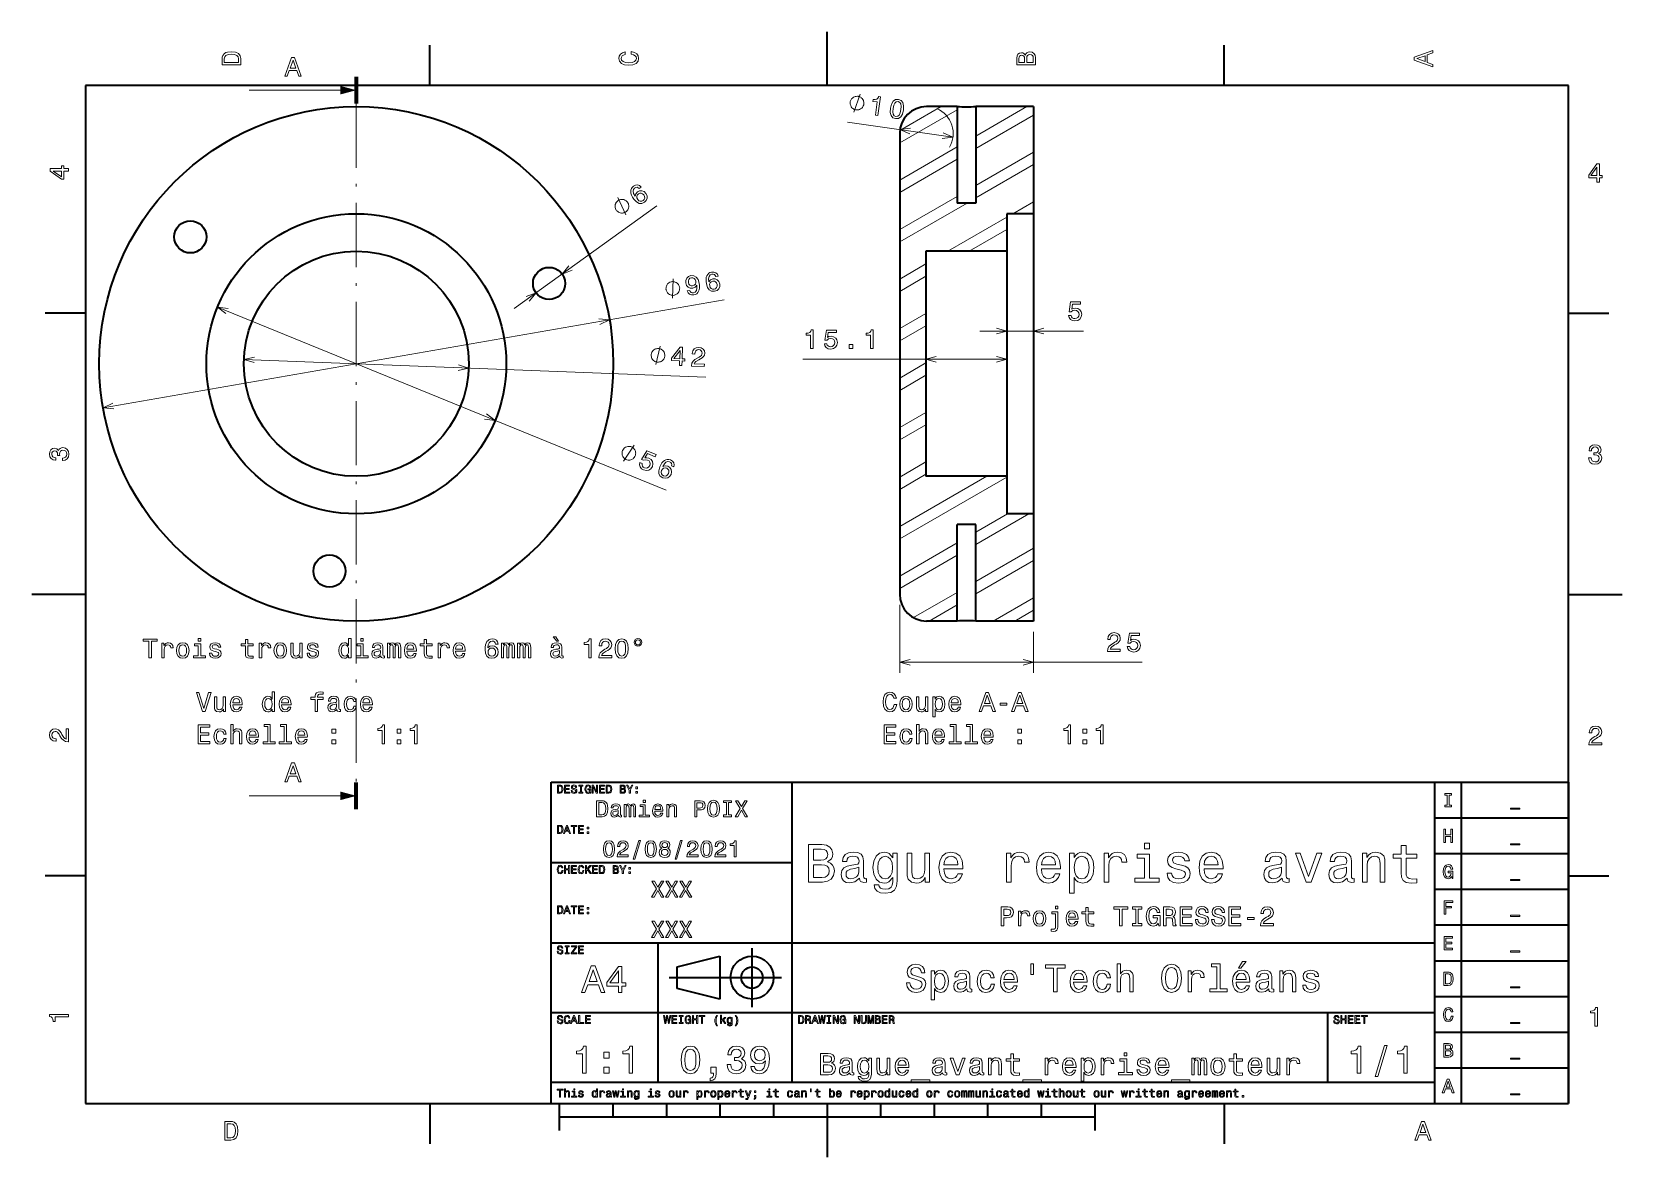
# Model space of a CAD drawing. Extents: x 0 to 297, y 0 to 210.
import ezdxf

# ---------------------------------------------------------------- set-up
doc = ezdxf.new("R2010")
doc.units = 0
doc.linetypes.add('DASHDOT', pattern=[18.5, 12, -3, 0.5, -3])

msp = doc.modelspace()

# ---------------------------------------------------------------- linework, layer by layer
at = {"color": 7, "lineweight": 35, "ltscale": 0.25}
for p, q in [((148.5, 200), (148.5, 210)), ((10, 105), (0, 105)), ((287, 105), (297, 105)), ((148.5, 10), (148.5, 0))]:
    msp.add_line(p, q, dxfattribs=at)
at = {"color": 7, "lineweight": 35, "ltscale": 0.1875}
for p, q in [((74.300003, 200), (74.300003, 207.5)), ((222.699997, 200), (222.699997, 207.5)), ((10, 157.5), (2.5, 157.5)), ((287, 157.5), (294.5, 157.5)), ((10, 52.5), (2.5, 52.5)), ((287, 52.5), (294.5, 52.5)), ((74.300003, 10), (74.300003, 2.5)), ((222.699997, 10), (222.699997, 2.5))]:
    msp.add_line(p, q, dxfattribs=at)
at = {"color": 7, "lineweight": 35}
for p, q in [((287, 200), (10, 200)), ((10, 200), (10, 10)), ((287, 10), (287, 200)), ((187.071655, 196.051544), (187.071655, 176.051544)), ((162.071655, 191.051544), (162.071655, 105.051544)), ((187.071655, 176.051544), (187.071655, 134.627625)), ((166.971619, 169.051544), (166.971619, 127.051544)), ((182.071655, 169.051544), (182.071655, 137.983612)), ((187.071655, 120.051544), (187.071655, 100.051544)), ((97, 10), (97, 70)), ((97, 70), (287, 70)), ((142, 14), (142, 70)), ((262, 10), (262, 70)), ((267, 10), (267, 70)), ((287, 70), (287, 10)), ((262, 63.333332), (287, 63.333332)), ((262, 56.666668), (287, 56.666668)), ((97, 55), (142, 55)), ((262, 50), (287, 50)), ((262, 43.333332), (287, 43.333332)), ((97, 40), (262, 40)), ((117, 14), (117, 40)), ((262, 36.666668), (287, 36.666668)), ((119, 33.5), (140, 33.5)), ((262, 30), (287, 30)), ((97, 27), (262, 27)), ((262, 23.333334), (287, 23.333334)), ((262, 16.666666), (287, 16.666666)), ((97, 14), (262, 14)), ((10, 10), (287, 10)), ((97, 10), (287, 10)), ((98.5, 7.5), (198.5, 7.5))]:
    msp.add_line(p, q, dxfattribs=at)
at = {"color": 7, "lineweight": 13}
for p, q in [((60.596832, 199.107925), (40.596832, 199.107925)), ((90.100655, 158.382538), (116.710236, 177.507706)), ((13.302628, 139.850433), (129.2715, 159.960175)), ((34.66713, 158.618027), (118.466652, 124.469307)), ((39.61245, 148.861237), (125.844116, 145.533966)), ((144.002625, 148.893631), (182.071655, 148.893631)), ((162.071655, 115.359711), (182.071655, 126.906723)), ((162.071655, 92.358635), (207.353882, 92.358635)), ((60.596832, 67.427055), (40.596832, 67.427055))]:
    msp.add_line(p, q, dxfattribs=at)
at = {"color": 7, "lineweight": 100, "ltscale": 0.125}
for p, q in [((60.596832, 201.607925), (60.596832, 196.607925)), ((60.596832, 64.927055), (60.596832, 69.927055))]:
    msp.add_line(p, q, dxfattribs=at)
at = {"color": 7, "linetype": 'DASHDOT', "lineweight": 13}
msp.add_line((60.596832, 196.607925), (60.596832, 69.927055), dxfattribs=at)
at = {"color": 7, "lineweight": 13, "ltscale": 0.223214}
msp.add_line((162.101624, 191.587265), (169.833984, 196.051544), dxfattribs=at)
at = {"color": 7, "lineweight": 35, "ltscale": 0.14375}
for p, q in [((172.821655, 196.051544), (167.071655, 196.051544)), ((172.821655, 100.051544), (167.071655, 100.051544))]:
    msp.add_line(p, q, dxfattribs=at)
at = {"color": 7, "lineweight": 35, "ltscale": 0.450014}
for p, q in [((172.821655, 196.052094), (172.821655, 178.051544)), ((176.321655, 196.052094), (176.321655, 178.051544)), ((172.821655, 100.050995), (172.821655, 118.051544)), ((176.321655, 100.050995), (176.321655, 118.051544))]:
    msp.add_line(p, q, dxfattribs=at)
at = {"color": 7, "lineweight": 13, "ltscale": 0.274601}
msp.add_line((176.321655, 190.559586), (185.834106, 196.051605), dxfattribs=at)
at = {"color": 7, "lineweight": 35, "ltscale": 0.26875}
for p, q in [((187.071655, 196.051544), (176.321655, 196.051544)), ((187.071655, 100.051544), (176.321655, 100.051544))]:
    msp.add_line(p, q, dxfattribs=at)
at = {"color": 7, "lineweight": 13, "ltscale": 0.497901}
msp.add_line((152.306885, 193.170425), (172.020935, 190.341278), dxfattribs=at)
at = {"color": 7, "lineweight": 13, "ltscale": 0.310326}
for p, q in [((162.071655, 189.260544), (172.821655, 195.467072)), ((176.321655, 188.250183), (187.071655, 194.456696)), ((162.071655, 182.332336), (172.821655, 188.538864)), ((176.321655, 181.321991), (187.071655, 187.528503)), ((162.071655, 180.022949), (172.821655, 186.229462)), ((176.321655, 179.012573), (187.071655, 185.219101)), ((162.071655, 173.094742), (172.821655, 179.301254)), ((162.071655, 108.431511), (172.821655, 114.638031)), ((176.321655, 107.421143), (187.071655, 113.627663)), ((162.071655, 106.122108), (172.821655, 112.328629)), ((176.321655, 105.11174), (187.071655, 111.31826))]:
    msp.add_line(p, q, dxfattribs=at)
at = {"color": 7, "lineweight": 13, "ltscale": 0.111967}
msp.add_line((183.192993, 176.051544), (187.071655, 178.290894), dxfattribs=at)
at = {"color": 7, "lineweight": 13, "ltscale": 0.363311}
msp.add_line((162.071655, 170.785339), (174.657104, 178.051544), dxfattribs=at)
at = {"color": 7, "lineweight": 13, "ltscale": 0.317631}
msp.add_line((171.068604, 169.051544), (182.071655, 175.404144), dxfattribs=at)
at = {"color": 7, "lineweight": 35, "ltscale": 0.0875}
for p, q in [((176.321655, 178.051544), (172.821655, 178.051544)), ((176.321655, 118.051544), (172.821655, 118.051544))]:
    msp.add_line(p, q, dxfattribs=at)
at = {"color": 7, "lineweight": 35, "ltscale": 0.125}
for p, q in [((187.071655, 176.051544), (182.071655, 176.051544)), ((187.071655, 120.051544), (182.071655, 120.051544)), ((98.5, 10), (98.5, 5)), ((198.5, 10), (198.5, 5))]:
    msp.add_line(p, q, dxfattribs=at)
at = {"color": 7, "lineweight": 35, "ltscale": 0.175}
for p, q in [((182.071655, 176.051544), (182.071655, 169.051544)), ((182.071655, 127.051544), (182.071655, 120.051544))]:
    msp.add_line(p, q, dxfattribs=at)
at = {"color": 7, "lineweight": 13, "ltscale": 0.20216}
msp.add_line((175.068604, 169.051544), (182.071655, 173.094742), dxfattribs=at)
at = {"color": 7, "lineweight": 13, "ltscale": 0.14145}
for p, q in [((162.071655, 163.857132), (166.971619, 166.686157)), ((162.071655, 161.547729), (166.971619, 164.376755)), ((162.071655, 154.619537), (166.971619, 157.448547)), ((162.071655, 152.310135), (166.971619, 155.139145)), ((162.071655, 145.381927), (166.971619, 148.210938)), ((162.071655, 143.072525), (166.971619, 145.90155)), ((162.071655, 136.144318), (166.971619, 138.973343)), ((162.071655, 133.834915), (166.971619, 136.66394)), ((162.071655, 126.906723), (166.971619, 129.735733)), ((162.071655, 124.597321), (166.971619, 127.426331))]:
    msp.add_line(p, q, dxfattribs=at)
at = {"color": 7, "lineweight": 35, "ltscale": 0.377501}
for p, q in [((182.071655, 169.051544), (166.971619, 169.051544)), ((182.071655, 127.051544), (166.971619, 127.051544))]:
    msp.add_line(p, q, dxfattribs=at)
at = {"color": 7, "lineweight": 13, "ltscale": 0.482884}
msp.add_line((177.071655, 154.160858), (196.387024, 154.160858), dxfattribs=at)
at = {"color": 7, "lineweight": 35, "ltscale": 0.273302}
msp.add_line((182.071655, 137.983612), (182.071655, 127.051544), dxfattribs=at)
at = {"color": 7, "lineweight": 35, "ltscale": 0.364402}
msp.add_line((187.071655, 134.627625), (187.071655, 120.051544), dxfattribs=at)
at = {"color": 7, "lineweight": 13, "ltscale": 0.469122}
msp.add_line((162.071655, 117.669113), (178.32251, 127.051544), dxfattribs=at)
at = {"color": 7, "lineweight": 13, "ltscale": 0.285109}
msp.add_line((176.321655, 114.34935), (186.19812, 120.051544), dxfattribs=at)
at = {"color": 7, "lineweight": 13, "ltscale": 0.169639}
msp.add_line((176.321655, 116.658752), (182.19812, 120.051544), dxfattribs=at)
at = {"color": 7, "lineweight": 13, "ltscale": 0.236004}
msp.add_line((164.64624, 100.680359), (172.821655, 105.400421), dxfattribs=at)
at = {"color": 7, "lineweight": 13, "ltscale": 0.216926}
msp.add_line((179.557129, 100.051544), (187.071655, 104.39006), dxfattribs=at)
at = {"color": 7, "lineweight": 13, "ltscale": 0.317323}
msp.add_line((162.071655, 103.051544), (162.071655, 90.358635), dxfattribs=at)
at = {"color": 7, "lineweight": 13, "ltscale": 0.151977}
msp.add_line((167.557007, 100.051498), (172.821655, 103.091019), dxfattribs=at)
at = {"color": 7, "lineweight": 13, "ltscale": 0.101456}
msp.add_line((183.557129, 100.051544), (187.071655, 102.080658), dxfattribs=at)
at = {"color": 7, "lineweight": 13, "ltscale": 0.192323}
msp.add_line((187.071655, 98.051544), (187.071655, 90.358635), dxfattribs=at)
at = {"color": 7, "lineweight": 35, "ltscale": 0.275}
msp.add_line((134.5, 28), (134.5, 39), dxfattribs=at)
at = {"color": 7, "lineweight": 35, "ltscale": 0.206155}
for p, q in [((120.5, 35.5), (128.5, 37.5)), ((128.5, 29.5), (120.5, 31.5))]:
    msp.add_line(p, q, dxfattribs=at)
at = {"color": 7, "lineweight": 35, "ltscale": 0.2}
msp.add_line((128.5, 37.5), (128.5, 29.5), dxfattribs=at)
at = {"color": 7, "lineweight": 35, "ltscale": 0.1}
msp.add_line((120.5, 31.5), (120.5, 35.5), dxfattribs=at)
at = {"color": 7, "lineweight": 35, "ltscale": 0.325}
msp.add_line((242, 14), (242, 27), dxfattribs=at)
at = {"color": 7, "lineweight": 35, "ltscale": 0.0625}
for p, q in [((108.5, 10), (108.5, 7.5)), ((118.5, 10), (118.5, 7.5)), ((128.5, 10), (128.5, 7.5)), ((138.5, 10), (138.5, 7.5)), ((158.5, 10), (158.5, 7.5)), ((168.5, 10), (168.5, 7.5)), ((178.5, 10), (178.5, 7.5)), ((188.5, 10), (188.5, 7.5))]:
    msp.add_line(p, q, dxfattribs=at)
at = {"color": 7, "lineweight": 13}
for points in [[(35.533215, 204.994965), (35.533215, 203.829971), (39.033215, 203.829971), (39.033215, 204.994965), (38.922264, 205.544678), (38.584366, 205.953171), (38.034657, 206.205338), (37.283215, 206.296112), (36.516644, 206.215424), (36.21405, 206.114563), (35.971977, 205.973343), (35.644165, 205.56485), (35.563473, 205.297562)], [(35.951801, 204.959656), (36.027451, 205.342941), (36.259438, 205.605194), (36.672985, 205.761536), (37.283215, 205.811966), (37.873272, 205.756485), (38.286816, 205.600143), (38.533936, 205.332855), (38.614628, 204.959656), (38.614628, 204.298996), (35.951801, 204.298996)], [(47.248505, 201.732925), (47.712482, 201.732925), (48.080635, 202.761749), (49.477612, 202.761749), (49.845768, 201.732925), (50.319828, 201.732925), (49.038849, 205.237976), (48.524441, 205.237976)], [(111.93206, 205.817017), (112.35569, 205.716141), (112.658287, 205.549713), (112.844887, 205.317734), (112.905403, 205.045395), (112.814629, 204.71759), (112.54229, 204.460388), (112.098488, 204.28891), (111.483215, 204.233429), (110.872986, 204.28891), (110.424141, 204.455338), (110.151802, 204.71254), (110.055984, 205.045395), (110.106415, 205.287476), (110.247627, 205.494247), (110.474571, 205.655624), (110.787247, 205.766571), (110.787247, 206.245682), (110.308144, 206.094391), (109.94503, 205.832138), (109.718086, 205.474075), (109.637398, 205.045395), (109.763474, 204.510818), (110.116501, 204.10231), (110.696472, 203.840057), (111.483215, 203.749283), (112.269958, 203.840057), (112.84993, 204.10231), (113.208, 204.510818), (113.329041, 205.045395), (113.233215, 205.51442), (112.965927, 205.892654), (112.527161, 206.159943), (111.93206, 206.301163)], [(185.542007, 205.630417), (185.249496, 205.983429), (185.052811, 206.074219), (184.81073, 206.104477), (184.432495, 206.03891), (184.160156, 205.842224), (183.993729, 205.524506), (183.933212, 205.080704), (183.933212, 203.835022), (187.433212, 203.835022), (187.433212, 205.151306), (187.36261, 205.620331), (187.155838, 205.968307), (186.828018, 206.185165), (186.384216, 206.260818), (186.08667, 206.215424), (185.839554, 206.094391), (185.65799, 205.897705)], [(185.385666, 204.984879), (185.385666, 204.298996), (184.351807, 204.298996), (184.351807, 205.025223), (184.382065, 205.297562), (184.472839, 205.489197), (184.629181, 205.605194), (184.86116, 205.645538), (185.093155, 205.600143), (185.254532, 205.479111), (185.355408, 205.272339)], [(187.014618, 205.095825), (187.014618, 204.298996), (185.809296, 204.298996), (185.809296, 205.050446), (185.844589, 205.368164), (185.9505, 205.595108), (186.132065, 205.731277), (186.394302, 205.776657), (186.671692, 205.731277), (186.863327, 205.605194), (186.979324, 205.393372)], [(261.633209, 203.466858), (261.633209, 203.930847), (260.604401, 204.298996), (260.604401, 205.695969), (261.633209, 206.064133), (261.633209, 206.538193), (258.128174, 205.257217), (258.128174, 204.742798)], [(260.17572, 204.460388), (258.632477, 205), (260.17572, 205.539627)], [(48.24202, 203.190414), (48.781647, 204.733643), (49.32127, 203.190414)], [(155.380249, 196.517792), (155.39679, 196.63327), (155.372192, 196.872528), (155.339355, 197.054031), (155.298157, 197.177811), (155.20752, 197.367615), (155.059204, 197.565689), (154.902527, 197.706024), (154.795349, 197.78035), (154.630371, 197.862946), (154.407715, 197.953842), (154.292236, 197.970413), (154.176758, 197.986984), (153.9375, 197.962387), (153.755981, 197.929504), (153.632202, 197.888336), (153.442383, 197.797714), (153.244324, 197.649353), (153.104004, 197.492691), (153.029663, 197.385498), (152.947083, 197.220551), (152.856201, 196.997879), (152.8396, 196.882385), (152.823059, 196.766907), (152.847656, 196.527649), (152.880493, 196.346146), (152.921692, 196.222382), (153.012329, 196.032578), (153.160645, 195.834488), (153.317322, 195.694153), (153.4245, 195.619843), (153.589478, 195.537231), (153.812134, 195.44635), (153.927612, 195.429779), (154.043091, 195.413208), (154.282349, 195.43779), (154.463867, 195.470673), (154.587646, 195.511841), (154.777466, 195.602478), (154.975525, 195.750839), (155.115845, 195.907486), (155.190186, 196.014679), (155.272766, 196.179626), (155.363647, 196.402313)], [(157.534302, 194.440735), (157.988586, 194.375549), (158.489319, 197.865005), (158.149841, 197.913727), (158.016296, 197.622101), (157.807251, 197.443222), (157.515442, 197.362808), (157.13031, 197.377319), (157.079468, 197.022888), (157.888184, 196.90683)], [(160.362061, 195.762085), (160.324463, 194.96759), (160.478821, 194.374802), (160.804504, 193.981613), (161.307922, 193.797272), (161.837891, 193.833313), (162.260986, 194.119049), (162.570862, 194.645203), (162.763245, 195.417496), (162.795105, 196.207733), (162.74469, 196.530853), (162.646423, 196.804779), (162.32074, 197.197983), (161.823059, 197.386597), (161.287354, 197.346283), (160.863525, 197.055557), (160.548645, 196.530121)], [(160.841248, 195.693314), (160.967896, 196.291626), (161.155029, 196.708038), (161.416199, 196.930389), (161.76355, 196.972244), (162.080139, 196.835114), (162.26825, 196.548279), (162.33075, 196.096054), (162.283997, 195.486267), (162.156616, 194.882965), (161.969543, 194.466568), (161.708313, 194.244217), (161.366699, 194.206635), (161.044373, 194.339493), (160.856262, 194.626328), (160.793823, 195.078552)], [(6.833213, 184.02739), (6.833213, 184.481277), (5.965778, 184.481277), (5.965778, 184.98056), (5.56232, 184.98056), (5.56232, 184.481277), (3.408862, 184.481277), (3.408862, 184.022339), (5.521974, 182.489197), (5.965778, 182.489197), (5.965778, 184.02739)], [(292.277374, 181.916794), (292.731262, 181.916794), (292.731262, 182.784225), (293.23056, 182.784225), (293.23056, 183.187683), (292.731262, 183.187683), (292.731262, 185.341141), (292.272339, 185.341141), (290.739197, 183.228027), (290.739197, 182.784225), (292.277374, 182.784225)], [(291.162842, 183.187683), (292.277374, 184.756134), (292.277374, 183.187683)], [(5.56232, 182.912827), (3.993876, 184.02739), (5.56232, 184.02739)], [(113.800888, 181.028473), (113.484673, 181.30426), (113.127884, 181.420471), (112.737556, 181.375931), (112.338913, 181.170166), (112.117905, 180.967834), (111.964966, 180.739914), (111.871933, 180.480499), (111.845818, 180.188477), (111.88485, 179.874939), (111.991959, 179.535797), (112.167152, 179.171066), (112.412727, 178.79483), (112.89621, 178.260391), (113.40004, 177.982819), (113.906052, 177.961441), (114.410141, 178.193329), (114.754402, 178.552536), (114.919113, 178.96283), (114.897873, 179.40715), (114.690811, 179.842133), (114.341576, 180.181152), (113.938324, 180.344696), (113.512177, 180.324097), (113.104706, 180.130615), (112.774521, 179.769089), (112.651535, 179.326691), (112.389191, 179.821304), (112.28772, 180.239014), (112.350044, 180.575714), (112.581421, 180.841385), (112.809731, 180.955795), (113.027161, 180.981644), (113.232559, 180.911896), (113.424133, 180.75769)], [(111.244293, 178.19725), (111.176208, 178.291992), (110.992661, 178.447418), (110.843155, 178.555481), (110.727699, 178.616165), (110.53083, 178.690186), (110.286591, 178.730148), (110.076401, 178.722748), (109.947617, 178.702026), (109.771469, 178.647263), (109.547951, 178.558441), (109.453217, 178.490356), (109.358475, 178.422272), (109.203049, 178.238724), (109.094994, 178.089218), (109.034302, 177.973755), (108.960289, 177.776886), (108.920319, 177.532654), (108.927719, 177.322464), (108.948441, 177.19368), (109.003204, 177.017532), (109.092018, 176.794006), (109.16011, 176.69928), (109.228195, 176.604538), (109.411743, 176.449112), (109.561249, 176.341049), (109.676704, 176.280365), (109.873581, 176.206345), (110.117813, 176.166382), (110.328003, 176.173782), (110.456787, 176.194504), (110.632935, 176.249268), (110.856453, 176.338074), (110.951187, 176.406174), (111.045929, 176.474258), (111.201355, 176.657806), (111.30941, 176.807312), (111.370102, 176.92276), (111.444122, 177.119629), (111.484085, 177.363876), (111.476685, 177.574066), (111.455963, 177.70285), (111.401199, 177.878998), (111.312386, 178.102509)], [(114.296524, 179.552536), (114.436905, 179.262161), (114.463516, 178.983185), (114.373428, 178.719681), (114.173523, 178.513901), (113.902473, 178.381195), (113.626945, 178.375702), (113.366898, 178.486908), (113.144615, 178.718414), (113.003082, 179.001755), (112.979401, 179.276642), (113.079483, 179.534897), (113.30101, 179.762421), (113.554527, 179.876328), (113.815979, 179.884125), (114.068985, 179.774063)], [(120.973022, 162.327118), (120.953094, 162.442078), (120.855751, 162.662018), (120.768372, 162.824463), (120.690964, 162.929459), (120.546112, 163.081955), (120.343788, 163.224472), (120.151428, 163.309525), (120.026505, 163.347076), (119.844116, 163.374649), (119.604248, 163.392258), (119.489296, 163.372314), (119.374344, 163.352386), (119.154404, 163.255051), (118.991943, 163.167664), (118.886963, 163.090256), (118.734467, 162.945404), (118.591949, 162.743088), (118.506897, 162.55072), (118.469345, 162.425812), (118.441772, 162.243408), (118.424164, 162.00354), (118.444099, 161.888596), (118.464035, 161.773636), (118.561371, 161.553711), (118.64875, 161.391251), (118.726158, 161.286255), (118.87101, 161.133759), (119.073334, 160.991241), (119.265701, 160.906189), (119.39061, 160.868652), (119.573006, 160.841064), (119.812881, 160.823456), (119.927826, 160.843399), (120.042778, 160.863327), (120.262711, 160.960663), (120.425171, 161.04805), (120.530159, 161.125458), (120.682648, 161.270309), (120.82518, 161.472626), (120.910233, 161.664993), (120.947769, 161.789917), (120.975349, 161.972305), (120.992958, 162.212173)], [(122.412224, 161.680954), (122.554832, 161.301331), (122.82106, 161.035263), (123.191704, 160.905029), (123.650986, 160.91301), (123.938126, 160.998642), (124.185974, 161.133743), (124.382874, 161.326569), (124.533783, 161.577942), (124.635468, 161.87709), (124.686188, 162.233948), (124.683578, 162.632736), (124.630875, 163.084259), (124.424904, 163.770248), (124.092667, 164.239838), (123.651657, 164.480713), (123.101013, 164.497833), (122.629547, 164.323944), (122.3032, 164.021667), (122.128448, 163.612595), (122.129074, 163.136688), (122.291306, 162.673447), (122.587753, 162.351196), (122.97522, 162.182938), (123.430397, 162.185089), (123.881119, 162.360504), (124.183945, 162.709885), (124.200089, 162.144531), (124.109146, 161.724411), (123.906158, 161.448639), (123.586151, 161.316376), (123.321732, 161.306351), (123.113953, 161.382919), (122.959564, 161.535294), (122.869377, 161.760223)], [(122.610214, 163.22525), (122.606483, 163.541946), (122.7034, 163.809555), (122.895325, 164.001511), (123.169083, 164.105286), (123.471741, 164.101456), (123.722054, 163.986191), (123.90255, 163.771805), (124.010635, 163.473206), (124.010254, 163.150665), (123.911621, 162.893005), (123.708038, 162.709259), (123.413536, 162.60701), (123.131622, 162.609299), (122.89296, 162.716354), (122.714188, 162.920807)], [(128.189819, 164.397522), (128.025604, 164.783646), (127.755264, 165.043869), (127.384621, 165.174103), (126.936142, 165.162872), (126.649002, 165.077255), (126.411949, 164.938889), (126.21505, 164.746078), (126.06414, 164.49469), (125.962463, 164.195541), (125.910873, 163.843658), (125.909378, 163.439041), (125.966187, 162.993347), (126.168053, 162.301529), (126.50029, 161.83194), (126.946266, 161.591919), (127.501022, 161.580627), (127.967514, 161.753662), (128.294724, 162.050964), (128.469482, 162.460037), (128.472961, 162.941788), (128.306625, 163.3992), (128.015137, 163.722305), (127.622704, 163.889694), (127.171638, 163.893372), (126.716812, 163.712143), (126.413116, 163.367722), (126.392876, 163.927246), (126.48381, 164.347382), (126.686798, 164.623138), (127.01091, 164.761246), (127.266251, 164.764572), (127.473175, 164.692963), (127.627556, 164.540588), (127.732658, 164.318237)], [(127.991814, 162.853226), (127.99144, 162.530701), (127.893669, 162.268051), (127.697632, 162.070267), (127.427979, 161.972321), (127.12619, 161.971176), (126.87587, 162.086441), (126.690407, 162.299973), (126.5914, 162.60527), (126.587669, 162.921967), (126.686302, 163.179642), (126.88903, 163.368347), (127.187637, 163.47644), (127.465439, 163.468307), (127.704102, 163.361252), (127.883736, 163.15184)], [(193.618286, 157.073685), (193.729248, 156.660141), (193.976379, 156.337372), (194.339478, 156.135635), (194.803467, 156.059998), (195.312805, 156.150772), (195.711243, 156.397888), (195.963379, 156.79126), (196.059204, 157.295578), (195.973511, 157.764603), (195.731445, 158.132767), (195.353149, 158.369797), (194.863953, 158.455521), (194.485718, 158.395004), (194.193237, 158.228577), (194.334473, 159.171661), (195.867554, 159.171661), (195.867554, 159.585205), (193.996521, 159.585205), (193.719177, 157.729309), (194.12262, 157.729309), (194.415161, 157.966339), (194.78833, 158.052063), (195.111084, 157.996597), (195.358215, 157.835205), (195.514587, 157.588089), (195.570007, 157.27037), (195.514587, 156.952652), (195.353149, 156.705521), (195.106079, 156.549194), (194.78833, 156.493713), (194.521057, 156.529007), (194.31427, 156.645004), (194.162964, 156.826569), (194.087341, 157.073685)], [(145.429871, 150.893631), (145.888794, 150.893631), (145.888794, 154.418854), (145.545837, 154.418854), (145.455078, 154.111206), (145.273499, 153.904434), (144.996155, 153.783401), (144.612854, 153.743057), (144.612854, 153.384979), (145.429871, 153.384979)], [(148.00592, 151.806458), (148.116882, 151.392914), (148.364014, 151.070145), (148.727112, 150.868408), (149.191101, 150.79277), (149.700439, 150.883545), (150.098877, 151.130661), (150.351013, 151.524033), (150.446838, 152.028351), (150.361145, 152.497375), (150.11908, 152.86554), (149.740784, 153.10257), (149.251587, 153.188293), (148.873352, 153.127777), (148.580872, 152.961349), (148.722107, 153.904434), (150.255188, 153.904434), (150.255188, 154.317978), (148.384155, 154.317978), (148.106812, 152.462082), (148.510254, 152.462082), (148.802795, 152.699112), (149.175964, 152.784836), (149.498718, 152.72937), (149.74585, 152.567978), (149.902222, 152.320862), (149.957642, 152.003143), (149.902222, 151.685425), (149.740784, 151.438293), (149.493713, 151.281952), (149.175964, 151.226486), (148.908691, 151.26178), (148.701904, 151.377777), (148.550598, 151.559341), (148.474976, 151.806458)], [(152.644714, 150.893631), (153.340637, 150.893631), (153.340637, 151.645065), (152.644714, 151.645065)], [(156.637939, 150.893631), (157.096863, 150.893631), (157.096863, 154.418854), (156.753906, 154.418854), (156.663147, 154.111206), (156.481567, 153.904434), (156.204224, 153.783401), (155.820923, 153.743057), (155.820923, 153.384979), (156.637939, 153.384979)], [(118.222435, 149.580841), (118.226929, 149.697418), (118.177643, 149.932831), (118.126099, 150.10994), (118.072304, 150.228775), (117.962479, 150.408142), (117.79435, 150.589767), (117.623978, 150.713089), (117.509644, 150.775879), (117.337029, 150.840912), (117.106117, 150.908203), (116.989532, 150.912704), (116.872955, 150.917191), (116.637543, 150.867905), (116.460434, 150.81636), (116.341599, 150.762573), (116.162231, 150.65274), (115.980614, 150.484619), (115.857285, 150.31424), (115.794495, 150.199905), (115.729462, 150.027298), (115.66217, 149.796387), (115.657677, 149.679794), (115.653183, 149.563217), (115.702469, 149.327805), (115.754013, 149.150696), (115.807808, 149.03186), (115.917633, 148.852493), (116.085762, 148.670883), (116.256134, 148.547546), (116.370468, 148.484756), (116.543083, 148.419724), (116.773994, 148.352432), (116.890579, 148.347946), (117.007156, 148.343445), (117.242569, 148.392731), (117.419678, 148.444275), (117.538513, 148.498062), (117.71788, 148.607895), (117.899498, 148.776031), (118.022827, 148.946396), (118.085617, 149.06073), (118.15065, 149.233353), (118.217941, 149.464264)], [(120.948273, 147.724365), (121.401825, 147.706863), (121.435272, 148.573654), (121.934174, 148.554398), (121.949738, 148.95755), (121.450821, 148.976807), (121.533859, 151.128662), (121.075264, 151.146362), (119.461792, 149.093933), (119.444672, 148.650452), (120.98172, 148.591156)], [(119.883545, 149.037277), (121.057747, 150.561584), (120.997269, 148.994308)], [(123.174713, 147.638458), (125.578545, 147.5457), (125.595268, 147.979095), (123.695389, 148.052399), (123.810349, 148.285172), (123.999359, 148.474716), (124.57254, 148.810928), (124.87571, 148.950638), (125.216675, 149.15451), (125.463249, 149.397339), (125.610794, 149.689423), (125.67421, 150.025116), (125.604874, 150.451736), (125.380852, 150.793488), (125.026176, 151.01915), (124.560425, 151.112823), (124.073334, 151.045822), (123.696304, 150.823151), (123.44487, 150.45433), (123.344986, 149.958542), (123.342262, 149.887985), (123.800858, 149.870285), (123.802414, 149.910614), (123.860992, 150.251541), (124.006775, 150.49826), (124.229698, 150.651169), (124.519089, 150.695511), (124.809433, 150.63385), (125.021271, 150.499496), (125.154793, 150.297516), (125.195656, 150.04863), (125.151436, 149.818176), (125.048103, 149.625336), (124.880226, 149.46022), (124.652657, 149.317581), (124.349106, 149.167801), (123.843185, 148.874405), (123.48262, 148.555222), (123.260452, 148.160034), (123.175293, 147.653564)], [(5.73379, 129.979111), (5.769093, 129.979111), (6.253242, 130.059799), (6.616354, 130.296829), (6.848343, 130.670029), (6.934078, 131.164276), (6.848343, 131.688766), (6.626441, 132.082138), (6.273415, 132.334305), (5.819525, 132.425079), (5.521974, 132.384735), (5.279899, 132.273788), (5.0933, 132.092224), (4.957133, 131.850143), (4.684798, 132.177963), (4.251081, 132.293961), (3.857709, 132.218307), (3.560158, 132.00145), (3.373559, 131.648422), (3.307997, 131.164276), (3.388689, 130.710388), (3.610591, 130.362396), (3.963617, 130.135452), (4.432637, 130.059799), (4.46794, 130.059799), (4.46794, 130.508652), (4.145173, 130.548996), (3.913184, 130.680115), (3.771974, 130.891937), (3.721542, 131.189484), (3.761888, 131.451736), (3.867795, 131.643372), (4.039265, 131.759369), (4.271254, 131.804764), (4.518372, 131.759369), (4.684798, 131.638336), (4.785663, 131.426514), (4.815922, 131.139053), (4.810879, 130.942368), (5.209294, 130.942368), (5.199208, 131.189484), (5.244596, 131.507217), (5.365634, 131.744247), (5.56232, 131.885452), (5.819525, 131.935883), (6.112032, 131.880417), (6.328891, 131.734161), (6.465058, 131.502167), (6.510447, 131.194534), (6.460014, 130.876801), (6.308718, 130.644821), (6.066643, 130.498566), (5.73379, 130.443085)], [(112.684418, 130.875), (112.728439, 130.983047), (112.762482, 131.221146), (112.774498, 131.405212), (112.764503, 131.535263), (112.722504, 131.741364), (112.62648, 131.969452), (112.508453, 132.143539), (112.422424, 132.241592), (112.282379, 132.361649), (112.08831, 132.503723), (111.98027, 132.547745), (111.872231, 132.591782), (111.63414, 132.625809), (111.450058, 132.637833), (111.320007, 132.627838), (111.113922, 132.585831), (110.885818, 132.489822), (110.711739, 132.37178), (110.613693, 132.285751), (110.493629, 132.145706), (110.351555, 131.951645), (110.307526, 131.843597), (110.263504, 131.735565), (110.229462, 131.497467), (110.217445, 131.313385), (110.22744, 131.183334), (110.26944, 130.977249), (110.365463, 130.749146), (110.48349, 130.575073), (110.569519, 130.47702), (110.709564, 130.356964), (110.903641, 130.21489), (111.011673, 130.170853), (111.11972, 130.126831), (111.357811, 130.092804), (111.541885, 130.08078), (111.671936, 130.090775), (111.878021, 130.132767), (112.106125, 130.22879), (112.280212, 130.346832), (112.37825, 130.432846), (112.498322, 130.572906), (112.640388, 130.766968)], [(113.542084, 129.62149), (113.48877, 129.196655), (113.59581, 128.804489), (113.855942, 128.480652), (114.257065, 128.235504), (114.763031, 128.12735), (115.225243, 128.205841), (115.607208, 128.474976), (115.886261, 128.905838), (115.983864, 129.372528), (115.898621, 129.804825), (115.637794, 130.167068), (115.217133, 130.431076), (114.844009, 130.517761), (114.51033, 130.47403), (114.996994, 131.294098), (116.416779, 130.71553), (116.572838, 131.098495), (114.840141, 131.804581), (113.882904, 130.190567), (114.256531, 130.038315), (114.616859, 130.14743), (114.994812, 130.085999), (115.272781, 129.912811), (115.440727, 129.670105), (115.492249, 129.382263), (115.423721, 129.067093), (115.252457, 128.793808), (115.009743, 128.625854), (114.721901, 128.574341), (114.406738, 128.642853), (114.172531, 128.776428), (114.024818, 128.961868), (113.953217, 129.187103), (113.976425, 129.444489)], [(290.729126, 130.51622), (290.729126, 130.480911), (290.809814, 129.996765), (291.046844, 129.633652), (291.420044, 129.401657), (291.914276, 129.315933), (292.438782, 129.401657), (292.832153, 129.623566), (293.08429, 129.976593), (293.175079, 130.430481), (293.134735, 130.728027), (293.023773, 130.970108), (292.842224, 131.156708), (292.600159, 131.292877), (292.927948, 131.565216), (293.043945, 131.998932), (292.968292, 132.392303), (292.751434, 132.68985), (292.398407, 132.87645), (291.914276, 132.942017), (291.460388, 132.861313), (291.112396, 132.63942), (290.885468, 132.286392), (290.809814, 131.817368), (290.809814, 131.782074), (291.258636, 131.782074), (291.299011, 132.104828), (291.430115, 132.336823), (291.641937, 132.478027), (291.939484, 132.528473), (292.201721, 132.488113), (292.393372, 132.382217), (292.509369, 132.210739), (292.554749, 131.97876), (292.509369, 131.731628), (292.388336, 131.565216), (292.176514, 131.46434), (291.889069, 131.434082), (291.692383, 131.439133), (291.692383, 131.04071), (291.939484, 131.050797), (292.257202, 131.005417), (292.494232, 130.884369), (292.635468, 130.687683), (292.685883, 130.430481), (292.630402, 130.13797), (292.484161, 129.921112), (292.252167, 129.784943), (291.944519, 129.739563), (291.626801, 129.789993), (291.394806, 129.941284), (291.248566, 130.183365), (291.193085, 130.51622)], [(119.901428, 128.805389), (119.96685, 129.219849), (119.875549, 129.583801), (119.63028, 129.890686), (119.244034, 130.118881), (118.95517, 130.198486), (118.680817, 130.206802), (118.411652, 130.147675), (118.150436, 130.014496), (117.905655, 129.814728), (117.6754, 129.543686), (117.459656, 129.20137), (117.271591, 128.79332), (117.076065, 128.099686), (117.108887, 127.525383), (117.359848, 127.085472), (117.824272, 126.781845), (118.311554, 126.681305), (118.746613, 126.759979), (119.111618, 127.014229), (119.369919, 127.420883), (119.471321, 127.896919), (119.395416, 128.325409), (119.151367, 128.675369), (118.770828, 128.917572), (118.289085, 129.004959), (117.849014, 128.873886), (118.128418, 129.35907), (118.428223, 129.66713), (118.746521, 129.793381), (119.094551, 129.738678), (119.312836, 129.606171), (119.450348, 129.43576), (119.500488, 129.224731), (119.471756, 128.980469)], [(118.914993, 127.600822), (118.743713, 127.32753), (118.521591, 127.156639), (118.250526, 127.092834), (117.969955, 127.15271), (117.71344, 127.311699), (117.562271, 127.542122), (117.518188, 127.821487), (117.596054, 128.132843), (117.760757, 128.403381), (117.980972, 128.569595), (118.252899, 128.622162), (118.5634, 128.555542), (118.794662, 128.401398), (118.940292, 128.184113), (118.981613, 127.911316)], [(21.882854, 93.194916), (22.346832, 93.194916), (22.346832, 96.271286), (23.40591, 96.271286), (23.40591, 96.694916), (20.818735, 96.694916), (20.818735, 96.271286), (21.882854, 96.271286)], [(24.273346, 93.194916), (24.71715, 93.194916), (24.71715, 94.743187), (24.762539, 95.116386), (24.898705, 95.383675), (25.120607, 95.545059), (25.418158, 95.600533), (25.64006, 95.565231), (25.806486, 95.464371), (25.907351, 95.2929), (25.942654, 95.060913), (26.3915, 95.060913), (26.330982, 95.469414), (26.164555, 95.761917), (25.887178, 95.938431), (25.508936, 95.998947), (25.251732, 95.958603), (25.029829, 95.857742), (24.833143, 95.686272), (24.676804, 95.454285), (24.676804, 95.90313), (24.273346, 95.90313)], [(27.011818, 94.546501), (27.09251, 93.931229), (27.324497, 93.477333), (27.692654, 93.194916), (28.18689, 93.099098), (28.676083, 93.194916), (29.044239, 93.47229), (29.276226, 93.926186), (29.361961, 94.546501), (29.276226, 95.161774), (29.044239, 95.620705), (28.676083, 95.898087), (28.18689, 95.998947), (27.692654, 95.898087), (27.324497, 95.615662), (27.09251, 95.161774)], [(27.46571, 94.551544), (27.511097, 95.005432), (27.652308, 95.333244), (27.879253, 95.534973), (28.18689, 95.605576), (28.489483, 95.534973), (28.716429, 95.338287), (28.857639, 95.005432), (28.908072, 94.551544), (28.857639, 94.092613), (28.716429, 93.759758), (28.489483, 93.558029), (28.18689, 93.49247), (27.879253, 93.558029), (27.652308, 93.759758), (27.511097, 94.092613)], [(31.535593, 93.568115), (31.535593, 95.812347), (30.395824, 95.812347), (30.395824, 95.434113), (31.091789, 95.434113), (31.091789, 93.568115), (30.18401, 93.568115), (30.18401, 93.194916), (32.453461, 93.194916), (32.453461, 93.568115)], [(31.550724, 96.815956), (31.081703, 96.815956), (31.081703, 96.31163), (31.550724, 96.31163)], [(34.541359, 94.773445), (34.112682, 94.874313), (33.79496, 94.990303), (33.689053, 95.227333), (33.719311, 95.393761), (33.825218, 95.514801), (33.996689, 95.590446), (34.243805, 95.620705), (34.480839, 95.590446), (34.667439, 95.499672), (34.788475, 95.363503), (34.838905, 95.181946), (35.272625, 95.181946), (35.272625, 95.192032), (35.196976, 95.519844), (34.990204, 95.777046), (34.667439, 95.938431), (34.243805, 95.998947), (33.815132, 95.938431), (33.502453, 95.772003), (33.305767, 95.524887), (33.245247, 95.212204), (33.290638, 94.909615), (33.431847, 94.6978), (33.663834, 94.546501), (34.001732, 94.44059), (34.495968, 94.319557), (34.798561, 94.193474), (34.879253, 94.092613), (34.909512, 93.941315), (34.864124, 93.754715), (34.743088, 93.613503), (34.546402, 93.522728), (34.284153, 93.49247), (34.006775, 93.522728), (33.805046, 93.628632), (33.668877, 93.800102), (33.613403, 94.037132), (33.184731, 94.037132), (33.255333, 93.633675), (33.462105, 93.341171), (33.789917, 93.164658), (34.243805, 93.099098), (34.717869, 93.164658), (35.065853, 93.341171), (35.277668, 93.623589), (35.353317, 93.991745), (35.29784, 94.309471), (35.141502, 94.526329), (34.884296, 94.667542)], [(39.882133, 95.434113), (39.882133, 94.077484), (39.912395, 93.638718), (40.053604, 93.336128), (40.336025, 93.159615), (40.815132, 93.099098), (41.33963, 93.124313), (41.33963, 93.507599), (40.956345, 93.477333), (40.60836, 93.517685), (40.421761, 93.643761), (40.341068, 93.855576), (40.325939, 94.15313), (40.325939, 95.434113), (41.33963, 95.434113), (41.33963, 95.812347), (40.325939, 95.812347), (40.325939, 96.604141), (39.882133, 96.604141), (39.882133, 95.812347), (39.115562, 95.812347), (39.115562, 95.434113)], [(42.489487, 93.194916), (42.933289, 93.194916), (42.933289, 94.743187), (42.978676, 95.116386), (43.114845, 95.383675), (43.336746, 95.545059), (43.6343, 95.600533), (43.856201, 95.565231), (44.022629, 95.464371), (44.123489, 95.2929), (44.158794, 95.060913), (44.607643, 95.060913), (44.547123, 95.469414), (44.380695, 95.761917), (44.103317, 95.938431), (43.725075, 95.998947), (43.467873, 95.958603), (43.245972, 95.857742), (43.049286, 95.686272), (42.892944, 95.454285), (42.892944, 95.90313), (42.489487, 95.90313)], [(45.227959, 94.546501), (45.308647, 93.931229), (45.540634, 93.477333), (45.908791, 93.194916), (46.40303, 93.099098), (46.89222, 93.194916), (47.260376, 93.47229), (47.492367, 93.926186), (47.578102, 94.546501), (47.492367, 95.161774), (47.260376, 95.620705), (46.89222, 95.898087), (46.40303, 95.998947), (45.908791, 95.898087), (45.540634, 95.615662), (45.308647, 95.161774)], [(45.681847, 94.551544), (45.727234, 95.005432), (45.868446, 95.333244), (46.09539, 95.534973), (46.40303, 95.605576), (46.70562, 95.534973), (46.932568, 95.338287), (47.073776, 95.005432), (47.12421, 94.551544), (47.073776, 94.092613), (46.932568, 93.759758), (46.70562, 93.558029), (46.40303, 93.49247), (46.09539, 93.558029), (45.868446, 93.759758), (45.727234, 94.092613)], [(50.483002, 95.90313), (50.039196, 95.90313), (50.039196, 94.339729), (49.988762, 93.976616), (49.84251, 93.714371), (49.615562, 93.552986), (49.318016, 93.502556), (49.080982, 93.5429), (48.929688, 93.663933), (48.843948, 93.870705), (48.823776, 94.163216), (48.823776, 95.90313), (48.379974, 95.90313), (48.379974, 94.122871), (48.395103, 93.764801), (48.490925, 93.467247), (48.783432, 93.194916), (49.252449, 93.099098), (49.504616, 93.134399), (49.721474, 93.225174), (49.908073, 93.381516), (50.059368, 93.608459), (50.059368, 93.194916), (50.483002, 93.194916)], [(52.757496, 94.773445), (52.328819, 94.874313), (52.011097, 94.990303), (51.90519, 95.227333), (51.935448, 95.393761), (52.041355, 95.514801), (52.212826, 95.590446), (52.459946, 95.620705), (52.696976, 95.590446), (52.883575, 95.499672), (53.004612, 95.363503), (53.055046, 95.181946), (53.488762, 95.181946), (53.488762, 95.192032), (53.413113, 95.519844), (53.206341, 95.777046), (52.883575, 95.938431), (52.459946, 95.998947), (52.031269, 95.938431), (51.71859, 95.772003), (51.521904, 95.524887), (51.461384, 95.212204), (51.506775, 94.909615), (51.647984, 94.6978), (51.879974, 94.546501), (52.217869, 94.44059), (52.712105, 94.319557), (53.014698, 94.193474), (53.09539, 94.092613), (53.125648, 93.941315), (53.080261, 93.754715), (52.959225, 93.613503), (52.762539, 93.522728), (52.50029, 93.49247), (52.222912, 93.522728), (52.021183, 93.628632), (51.885017, 93.800102), (51.82954, 94.037132), (51.400864, 94.037132), (51.471474, 93.633675), (51.678246, 93.341171), (52.006054, 93.164658), (52.459946, 93.099098), (52.934006, 93.164658), (53.28199, 93.341171), (53.493805, 93.623589), (53.569454, 93.991745), (53.513977, 94.309471), (53.357639, 94.526329), (53.100433, 94.667542)], [(59.167435, 93.613503), (59.167435, 93.194916), (59.61124, 93.194916), (59.61124, 96.815956), (59.172478, 96.815956), (59.172478, 95.489586), (58.834583, 95.872871), (58.627808, 95.963646), (58.390778, 95.998947), (57.962105, 95.898087), (57.62925, 95.615662), (57.412392, 95.161774), (57.336742, 94.551544), (57.412392, 93.941315), (57.62925, 93.482376), (57.962105, 93.194916), (58.390778, 93.099098), (58.627808, 93.134399), (58.839626, 93.225174)], [(58.466427, 95.600533), (58.758934, 95.52993), (58.980835, 95.333244), (59.111958, 95.005432), (59.162392, 94.551544), (59.111958, 94.092613), (58.980835, 93.764801), (58.758934, 93.563072), (58.466427, 93.497513), (58.189049, 93.563072), (57.977234, 93.764801), (57.836021, 94.097656), (57.790634, 94.551544), (57.836021, 95.000389), (57.977234, 95.328201), (58.189049, 95.52993)], [(61.895821, 93.568115), (61.895821, 95.812347), (60.75605, 95.812347), (60.75605, 95.434113), (61.452015, 95.434113), (61.452015, 93.568115), (60.544235, 93.568115), (60.544235, 93.194916), (62.813686, 93.194916), (62.813686, 93.568115)], [(61.91095, 96.815956), (61.441929, 96.815956), (61.441929, 96.31163), (61.91095, 96.31163)], [(65.184006, 93.547943), (65.184006, 93.532814), (65.209221, 93.361343), (65.284866, 93.240303), (65.602592, 93.144485), (65.849709, 93.18483), (65.849709, 93.527771), (65.743805, 93.512642), (65.602592, 93.578201), (65.577377, 93.77993), (65.577377, 95.181946), (65.516861, 95.540016), (65.340347, 95.792175), (65.032707, 95.943474), (64.598984, 95.998947), (64.175354, 95.938431), (63.862679, 95.76696), (63.665993, 95.499672), (63.60043, 95.146645), (63.60043, 95.116386), (63.998844, 95.116386), (64.034149, 95.328201), (64.145096, 95.4795), (64.32666, 95.570274), (64.583862, 95.605576), (64.830978, 95.58036), (65.007492, 95.504715), (65.113403, 95.373589), (65.148697, 95.192032), (65.128525, 94.980217), (65.047836, 94.874313), (64.846107, 94.823875), (64.467865, 94.783531), (64.034149, 94.692757), (63.726509, 94.531372), (63.544956, 94.279213), (63.489479, 93.906013), (63.539913, 93.573158), (63.696251, 93.326042), (63.948414, 93.169701), (64.296394, 93.114227), (64.765411, 93.220131)], [(66.434723, 93.194916), (66.843224, 93.194916), (66.843224, 95.005432), (66.868439, 95.277771), (66.944092, 95.474457), (67.060081, 95.590446), (67.21138, 95.635841), (67.332413, 95.59549), (67.413109, 95.494629), (67.453461, 95.323158), (67.468582, 95.096214), (67.468582, 93.194916), (67.851868, 93.194916), (67.851868, 95.005432), (67.87709, 95.272728), (67.952736, 95.469414), (68.073776, 95.590446), (68.225067, 95.635841), (68.346107, 95.59549), (68.426804, 95.494629), (68.477234, 95.096214), (68.477234, 93.194916), (68.885727, 93.194916), (68.885727, 95.065956), (68.860519, 95.454285), (68.779823, 95.751831), (68.618439, 95.933388), (68.356194, 95.998947), (68.048553, 95.898087), (67.811523, 95.605576), (67.624924, 95.893044), (67.312241, 95.998947), (67.02478, 95.898087), (66.828094, 95.615662), (66.828094, 95.90313), (66.434723, 95.90313)], [(70.035583, 94.420418), (71.810806, 94.420418), (71.815842, 94.62719), (71.735153, 95.207161), (71.513252, 95.640884), (71.160225, 95.90313), (70.691208, 95.998947), (70.232269, 95.898087), (69.879242, 95.615662), (69.652298, 95.156731), (69.571609, 94.551544), (69.647263, 93.931229), (69.874207, 93.477333), (70.222183, 93.194916), (70.676071, 93.099098), (71.06945, 93.164658), (71.392212, 93.336128), (71.629242, 93.608459), (71.765411, 93.971573), (71.326653, 93.971573), (71.23587, 93.769844), (71.104752, 93.618546), (70.731552, 93.497513), (70.444092, 93.552986), (70.227234, 93.7295), (70.086014, 94.01696), (70.035583, 94.405289)], [(70.035583, 94.793617), (70.091064, 95.141602), (70.227234, 95.398804), (70.434006, 95.555145), (70.706337, 95.610619), (70.973633, 95.555145), (71.180405, 95.398804), (71.30648, 95.141602), (71.351868, 94.793617)], [(73.278381, 95.434113), (73.278381, 94.077484), (73.30864, 93.638718), (73.449852, 93.336128), (73.732269, 93.159615), (74.21138, 93.099098), (74.73587, 93.124313), (74.73587, 93.507599), (74.352585, 93.477333), (74.004608, 93.517685), (73.818008, 93.643761), (73.73732, 93.855576), (73.722183, 94.15313), (73.722183, 95.434113), (74.73587, 95.434113), (74.73587, 95.812347), (73.722183, 95.812347), (73.722183, 96.604141), (73.278381, 96.604141), (73.278381, 95.812347), (72.51181, 95.812347), (72.51181, 95.434113)], [(75.885727, 93.194916), (76.329529, 93.194916), (76.329529, 94.743187), (76.374924, 95.116386), (76.511093, 95.383675), (76.732986, 95.545059), (77.03054, 95.600533), (77.252441, 95.565231), (77.418869, 95.464371), (77.51973, 95.2929), (77.555038, 95.060913), (78.003883, 95.060913), (77.943367, 95.469414), (77.776939, 95.761917), (77.499557, 95.938431), (77.121323, 95.998947), (76.86412, 95.958603), (76.642212, 95.857742), (76.445526, 95.686272), (76.289185, 95.454285), (76.289185, 95.90313), (75.885727, 95.90313)], [(79.143654, 94.420418), (80.918869, 94.420418), (80.923912, 94.62719), (80.843216, 95.207161), (80.621323, 95.640884), (80.268295, 95.90313), (79.799271, 95.998947), (79.34034, 95.898087), (78.987312, 95.615662), (78.760368, 95.156731), (78.679672, 94.551544), (78.755325, 93.931229), (78.982269, 93.477333), (79.330254, 93.194916), (79.784142, 93.099098), (80.177521, 93.164658), (80.500282, 93.336128), (80.737312, 93.608459), (80.873482, 93.971573), (80.434723, 93.971573), (80.343941, 93.769844), (80.212814, 93.618546), (79.839615, 93.497513), (79.552155, 93.552986), (79.335297, 93.7295), (79.194084, 94.01696), (79.143654, 94.405289)], [(79.143654, 94.793617), (79.199127, 95.141602), (79.335297, 95.398804), (79.542068, 95.555145), (79.814407, 95.610619), (80.081696, 95.555145), (80.288467, 95.398804), (80.414551, 95.141602), (80.45993, 94.793617)], [(87.081696, 95.751831), (86.98587, 96.160332), (86.763969, 96.462929), (86.421028, 96.654572), (85.977226, 96.720131), (85.679672, 96.68483), (85.42247, 96.589005), (85.195526, 96.432671), (85.003883, 96.21077), (84.852585, 95.933388), (84.741631, 95.59549), (84.671028, 95.197075), (84.650856, 94.74823), (84.731544, 94.032089), (84.978668, 93.512642), (85.377083, 93.199959), (85.921753, 93.094048), (86.410942, 93.18483), (86.784142, 93.42186), (87.026215, 93.795059), (87.111954, 94.269127), (87.026215, 94.74823), (86.794228, 95.116386), (86.436157, 95.348373), (85.992355, 95.429062), (85.513245, 95.328201), (85.155182, 95.040741), (85.230827, 95.59549), (85.392212, 95.993904), (85.639328, 96.230942), (85.982269, 96.31163), (86.234428, 96.271286), (86.426071, 96.165375), (86.552155, 95.988861), (86.617714, 95.751831)], [(87.686882, 93.194916), (88.095383, 93.194916), (88.095383, 95.005432), (88.120598, 95.277771), (88.196243, 95.474457), (88.312241, 95.590446), (88.463539, 95.635841), (88.584572, 95.59549), (88.665268, 95.494629), (88.705612, 95.323158), (88.720741, 95.096214), (88.720741, 93.194916), (89.104027, 93.194916), (89.104027, 95.005432), (89.129242, 95.272728), (89.204887, 95.469414), (89.325928, 95.590446), (89.477226, 95.635841), (89.598259, 95.59549), (89.678955, 95.494629), (89.729385, 95.096214), (89.729385, 93.194916), (90.137886, 93.194916), (90.137886, 95.065956), (90.112671, 95.454285), (90.031982, 95.751831), (89.870598, 95.933388), (89.608345, 95.998947), (89.300713, 95.898087), (89.063683, 95.605576), (88.877083, 95.893044), (88.5644, 95.998947), (88.276939, 95.898087), (88.080254, 95.615662), (88.080254, 95.90313), (87.686882, 95.90313)], [(90.722908, 93.194916), (91.131409, 93.194916), (91.131409, 95.005432), (91.156624, 95.277771), (91.232269, 95.474457), (91.348267, 95.590446), (91.499565, 95.635841), (91.620598, 95.59549), (91.701294, 95.494629), (91.741638, 95.323158), (91.756767, 95.096214), (91.756767, 93.194916), (92.140053, 93.194916), (92.140053, 95.005432), (92.165268, 95.272728), (92.240913, 95.469414), (92.361954, 95.590446), (92.513252, 95.635841), (92.634285, 95.59549), (92.714981, 95.494629), (92.765411, 95.096214), (92.765411, 93.194916), (93.173912, 93.194916), (93.173912, 95.065956), (93.148697, 95.454285), (93.068008, 95.751831), (92.906624, 95.933388), (92.644371, 95.998947), (92.336739, 95.898087), (92.099709, 95.605576), (91.913109, 95.893044), (91.600426, 95.998947), (91.312965, 95.898087), (91.11628, 95.615662), (91.11628, 95.90313), (90.722908, 95.90313)], [(98.580261, 93.547943), (98.580261, 93.532814), (98.605476, 93.361343), (98.681122, 93.240303), (98.998848, 93.144485), (99.245964, 93.18483), (99.245964, 93.527771), (99.14006, 93.512642), (98.998848, 93.578201), (98.973633, 93.77993), (98.973633, 95.181946), (98.913109, 95.540016), (98.736603, 95.792175), (98.428963, 95.943474), (97.995247, 95.998947), (97.571617, 95.938431), (97.258934, 95.76696), (97.062248, 95.499672), (96.996689, 95.146645), (96.996689, 95.116386), (97.395103, 95.116386), (97.430405, 95.328201), (97.541351, 95.4795), (97.722908, 95.570274), (97.980118, 95.605576), (98.227234, 95.58036), (98.403748, 95.504715), (98.509651, 95.373589), (98.54496, 95.192032), (98.52478, 94.980217), (98.444092, 94.874313), (98.242363, 94.823875), (97.86412, 94.783531), (97.430405, 94.692757), (97.122765, 94.531372), (96.941208, 94.279213), (96.885735, 93.906013), (96.936165, 93.573158), (97.092506, 93.326042), (97.344666, 93.169701), (97.69265, 93.114227), (98.161674, 93.220131)], [(98.373489, 96.271286), (97.869164, 97.128632), (97.374931, 97.128632), (98.075935, 96.271286)], [(103.996689, 93.194916), (104.455627, 93.194916), (104.455627, 96.720131), (104.112686, 96.720131), (104.021904, 96.412498), (103.840355, 96.205719), (103.562973, 96.084686), (103.179688, 96.044342), (103.179688, 95.686272), (103.996689, 95.686272)], [(105.892944, 93.194916), (108.298569, 93.194916), (108.298569, 93.628632), (106.39727, 93.628632), (106.503181, 93.865662), (106.684738, 94.062347), (107.24453, 94.420418), (107.542084, 94.571716), (107.874939, 94.788574), (108.111969, 95.040741), (108.248138, 95.338287), (108.298569, 95.676186), (108.21283, 96.099815), (107.9758, 96.432671), (107.612686, 96.644485), (107.143669, 96.720131), (106.659515, 96.634399), (106.291367, 96.397362), (106.054329, 96.019127), (105.97364, 95.519844), (105.97364, 95.449242), (106.432571, 95.449242), (106.432571, 95.489586), (106.477959, 95.832527), (106.614128, 96.084686), (106.830986, 96.246071), (107.118454, 96.301544), (107.410957, 96.251114), (107.627815, 96.125031), (107.769028, 95.928345), (107.819458, 95.681229), (107.784157, 95.449242), (107.688339, 95.252556), (107.526955, 95.081085), (107.305054, 94.929787), (107.0075, 94.768402), (106.513268, 94.455719), (106.165283, 94.122871), (105.958511, 93.719414), (105.892944, 93.210045)], [(108.944107, 94.904572), (109.019753, 94.112785), (109.256783, 93.547943), (109.635025, 93.205002), (110.159523, 93.094048), (110.67897, 93.205002), (111.057213, 93.547943), (111.289207, 94.112785), (111.369896, 94.904572), (111.289207, 95.691315), (111.193382, 96.00399), (111.057213, 96.2612), (110.67897, 96.604141), (110.159523, 96.720131), (109.635025, 96.604141), (109.256783, 96.256157), (109.019753, 95.691315)], [(109.428253, 94.904572), (109.468597, 95.514801), (109.594681, 95.95356), (109.821625, 96.21077), (110.159523, 96.301544), (110.492378, 96.21077), (110.719322, 95.95356), (110.845398, 95.514801), (110.88575, 94.904572), (110.845398, 94.289299), (110.719322, 93.850533), (110.492378, 93.59333), (110.159523, 93.507599), (109.821625, 93.59333), (109.594681, 93.850533), (109.468597, 94.289299)], [(113.195549, 96.780647), (112.918167, 96.725174), (112.691223, 96.573875), (112.539925, 96.346931), (112.484451, 96.069557), (112.534882, 95.792175), (112.68618, 95.570274), (112.913124, 95.418976), (113.195549, 95.363503), (113.477966, 95.418976), (113.699867, 95.575317), (113.851166, 95.797218), (113.906639, 96.069557), (113.846123, 96.346931), (113.694824, 96.573875), (113.46788, 96.725174)], [(113.195549, 96.54866), (113.382149, 96.508316), (113.533447, 96.407455), (113.634308, 96.256157), (113.674652, 96.0746), (113.634308, 95.888), (113.533447, 95.731659), (113.382149, 95.625748), (113.195549, 95.590446), (113.003906, 95.625748), (112.852608, 95.731659), (112.751747, 95.882957), (112.716438, 96.0746), (112.751747, 96.256157), (112.857651, 96.407455), (113.008949, 96.508316)], [(200.869202, 94.358635), (203.27478, 94.358635), (203.27478, 94.792351), (201.373535, 94.792351), (201.479431, 95.029388), (201.66095, 95.226074), (202.220764, 95.584137), (202.518311, 95.735435), (202.851196, 95.952293), (203.088257, 96.204453), (203.224365, 96.502007), (203.27478, 96.839905), (203.189087, 97.263535), (202.952026, 97.59639), (202.588928, 97.808197), (202.119934, 97.88385), (201.635742, 97.798111), (201.267578, 97.561081), (201.030579, 97.182846), (200.94989, 96.683563), (200.94989, 96.612961), (201.408813, 96.612961), (201.408813, 96.653305), (201.454224, 96.996246), (201.590393, 97.248405), (201.807251, 97.40979), (202.094666, 97.465263), (202.387207, 97.414825), (202.604065, 97.28875), (202.745239, 97.092064), (202.795654, 96.844948), (202.760376, 96.612961), (202.664551, 96.416275), (202.503174, 96.244797), (202.281311, 96.093506), (201.983765, 95.932121), (201.489502, 95.619446), (201.141541, 95.286591), (200.934753, 94.883133), (200.869202, 94.373764)], [(204.585083, 95.271454), (204.696045, 94.85791), (204.943115, 94.535149), (205.306274, 94.33342), (205.770142, 94.257767), (206.279541, 94.348549), (206.677979, 94.595665), (206.930176, 94.989037), (207.026001, 95.493362), (206.940186, 95.962379), (206.69812, 96.330536), (206.319946, 96.567566), (205.830688, 96.653305), (205.452515, 96.592789), (205.159912, 96.426361), (205.301147, 97.369446), (206.834351, 97.369446), (206.834351, 97.78299), (204.963257, 97.78299), (204.685913, 95.927078), (205.089355, 95.927078), (205.381836, 96.164108), (205.755127, 96.249847), (206.077881, 96.194366), (206.324951, 96.03299), (206.481323, 95.785873), (206.536743, 95.46814), (206.481323, 95.150421), (206.319946, 94.903305), (206.072754, 94.746964), (205.755127, 94.691483), (205.487793, 94.726791), (205.281006, 94.842789), (205.129761, 95.024338), (205.054077, 95.271454)], [(65.133575, 94.143044), (65.073051, 93.880798), (64.911667, 93.679062), (64.669594, 93.547943), (64.37204, 93.502556), (64.180405, 93.527771), (64.044235, 93.608459), (63.9585, 93.749672), (63.933285, 93.946358), (63.953457, 94.122871), (64.034149, 94.248947), (64.356918, 94.39016), (64.765411, 94.450676), (65.133575, 94.571716)], [(86.622757, 94.264084), (86.567284, 93.946358), (86.426071, 93.704285), (86.199127, 93.5429), (85.91671, 93.49247), (85.619156, 93.5429), (85.392212, 93.699242), (85.245956, 93.941315), (85.200569, 94.259033), (85.250999, 94.571716), (85.392212, 94.808746), (85.624199, 94.960045), (85.936882, 95.015518), (86.209213, 94.960045), (86.426071, 94.813789), (86.567284, 94.576759)], [(98.529823, 94.143044), (98.469307, 93.880798), (98.307922, 93.679062), (98.065849, 93.547943), (97.768303, 93.502556), (97.57666, 93.527771), (97.440491, 93.608459), (97.354752, 93.749672), (97.329536, 93.946358), (97.349709, 94.122871), (97.430405, 94.248947), (97.753166, 94.39016), (98.161674, 94.450676), (98.529823, 94.571716)], [(32.992367, 86.699959), (32.114845, 83.719414), (31.212107, 86.699959), (30.733, 86.699959), (31.862682, 83.194916), (32.367004, 83.194916), (33.471474, 86.699959)], [(44.879253, 83.613503), (44.879253, 83.194916), (45.323059, 83.194916), (45.323059, 86.815956), (44.884296, 86.815956), (44.884296, 85.489586), (44.546402, 85.872871), (44.33963, 85.963646), (44.102596, 85.998947), (43.67392, 85.898087), (43.341068, 85.615662), (43.12421, 85.161774), (43.048561, 84.551544), (43.12421, 83.941315), (43.341068, 83.482376), (43.67392, 83.194916), (44.102596, 83.099098), (44.33963, 83.134399), (44.551445, 83.225174)], [(52.938332, 85.434113), (52.938332, 83.194916), (53.382137, 83.194916), (53.382137, 85.434113), (54.390781, 85.434113), (54.390781, 85.812347), (53.382137, 85.812347), (53.382137, 85.978775), (53.417439, 86.180504), (53.533432, 86.316673), (53.730118, 86.397362), (54.012543, 86.427628), (54.390781, 86.407455), (54.390781, 86.790741), (53.911674, 86.815956), (53.477959, 86.770561), (53.175362, 86.634399), (52.993809, 86.397362), (52.938332, 86.059471), (52.938332, 85.812347), (52.126373, 85.812347), (52.126373, 85.434113)], [(161.030579, 84.496071), (160.929703, 84.072441), (160.763275, 83.769844), (160.531296, 83.583244), (160.258957, 83.522728), (159.931152, 83.613503), (159.67395, 83.885841), (159.502472, 84.329643), (159.446991, 84.944916), (159.502472, 85.555145), (159.6689, 86.00399), (159.926102, 86.276329), (160.258957, 86.372147), (160.501038, 86.321716), (160.707809, 86.180504), (160.869186, 85.95356), (160.980133, 85.640884), (161.459244, 85.640884), (161.307953, 86.119987), (161.0457, 86.483101), (160.687637, 86.710045), (160.258957, 86.790741), (159.72438, 86.664658), (159.315872, 86.31163), (159.053619, 85.731659), (158.962845, 84.944916), (159.053619, 84.158173), (159.315872, 83.578201), (159.72438, 83.220131), (160.258957, 83.099098), (160.727982, 83.194916), (161.106216, 83.462204), (161.373505, 83.90097), (161.514725, 84.496071)], [(176.896561, 83.194916), (177.360535, 83.194916), (177.728699, 84.223732), (179.125671, 84.223732), (179.493835, 83.194916), (179.967896, 83.194916), (178.68692, 86.699959), (178.172501, 86.699959)], [(177.890076, 84.652405), (178.429703, 86.195633), (178.96933, 84.652405)], [(182.968613, 83.194916), (183.432587, 83.194916), (183.800751, 84.223732), (185.197723, 84.223732), (185.565872, 83.194916), (186.039932, 83.194916), (184.758957, 86.699959), (184.244553, 86.699959)], [(183.962128, 84.652405), (184.501755, 86.195633), (185.041382, 84.652405)], [(36.194817, 85.90313), (35.751011, 85.90313), (35.751011, 84.339729), (35.700577, 83.976616), (35.554325, 83.714371), (35.327381, 83.552986), (35.029831, 83.502556), (34.792797, 83.5429), (34.641502, 83.663933), (34.555767, 83.870705), (34.535595, 84.163216), (34.535595, 85.90313), (34.091789, 85.90313), (34.091789, 84.122871), (34.106918, 83.764801), (34.20274, 83.467247), (34.495247, 83.194916), (34.964268, 83.099098), (35.216431, 83.134399), (35.433289, 83.225174), (35.619888, 83.381516), (35.771183, 83.608459), (35.771183, 83.194916), (36.194817, 83.194916)], [(37.531269, 84.420418), (39.306488, 84.420418), (39.311531, 84.62719), (39.230839, 85.207161), (39.008934, 85.640884), (38.65591, 85.90313), (38.18689, 85.998947), (37.727955, 85.898087), (37.374931, 85.615662), (37.147984, 85.156731), (37.067295, 84.551544), (37.142941, 83.931229), (37.369888, 83.477333), (37.717869, 83.194916), (38.171761, 83.099098), (38.565132, 83.164658), (38.887897, 83.336128), (39.124931, 83.608459), (39.261097, 83.971573), (38.822338, 83.971573), (38.73156, 83.769844), (38.600433, 83.618546), (38.227234, 83.497513), (37.939774, 83.552986), (37.722912, 83.7295), (37.581703, 84.01696), (37.531269, 84.405289)], [(37.531269, 84.793617), (37.586746, 85.141602), (37.722912, 85.398804), (37.929688, 85.555145), (38.202019, 85.610619), (38.469311, 85.555145), (38.676083, 85.398804), (38.802162, 85.141602), (38.847553, 84.793617)], [(44.178246, 85.600533), (44.470753, 85.52993), (44.692654, 85.333244), (44.823776, 85.005432), (44.87421, 84.551544), (44.823776, 84.092613), (44.692654, 83.764801), (44.470753, 83.563072), (44.178246, 83.497513), (43.900867, 83.563072), (43.689053, 83.764801), (43.54784, 84.097656), (43.502453, 84.551544), (43.54784, 85.000389), (43.689053, 85.328201), (43.900867, 85.52993)], [(46.639339, 84.420418), (48.414558, 84.420418), (48.419601, 84.62719), (48.338905, 85.207161), (48.117004, 85.640884), (47.763977, 85.90313), (47.29496, 85.998947), (46.836025, 85.898087), (46.483002, 85.615662), (46.256054, 85.156731), (46.175362, 84.551544), (46.251011, 83.931229), (46.477959, 83.477333), (46.825939, 83.194916), (47.279831, 83.099098), (47.673203, 83.164658), (47.995968, 83.336128), (48.233002, 83.608459), (48.369167, 83.971573), (47.930405, 83.971573), (47.83963, 83.769844), (47.708504, 83.618546), (47.335304, 83.497513), (47.047844, 83.552986), (46.830982, 83.7295), (46.689774, 84.01696), (46.639339, 84.405289)], [(46.639339, 84.793617), (46.694817, 85.141602), (46.830982, 85.398804), (47.037754, 85.555145), (47.310089, 85.610619), (47.577381, 85.555145), (47.784153, 85.398804), (47.910233, 85.141602), (47.95562, 84.793617)], [(56.967873, 83.547943), (56.967873, 83.532814), (56.993088, 83.361343), (57.068733, 83.240303), (57.386459, 83.144485), (57.633575, 83.18483), (57.633575, 83.527771), (57.527668, 83.512642), (57.386459, 83.578201), (57.361244, 83.77993), (57.361244, 85.181946), (57.300724, 85.540016), (57.12421, 85.792175), (56.816574, 85.943474), (56.382858, 85.998947), (55.959225, 85.938431), (55.646545, 85.76696), (55.44986, 85.499672), (55.384296, 85.146645), (55.384296, 85.116386), (55.782711, 85.116386), (55.818016, 85.328201), (55.928963, 85.4795), (56.110519, 85.570274), (56.367729, 85.605576), (56.614845, 85.58036), (56.791359, 85.504715), (56.897263, 85.373589), (56.932568, 85.192032), (56.912395, 84.980217), (56.831703, 84.874313), (56.629974, 84.823875), (56.251732, 84.783531), (55.818016, 84.692757), (55.510376, 84.531372), (55.328819, 84.279213), (55.273346, 83.906013), (55.323776, 83.573158), (55.480118, 83.326042), (55.732277, 83.169701), (56.080261, 83.114227), (56.549282, 83.220131)], [(56.917439, 84.143044), (56.856918, 83.880798), (56.695534, 83.679062), (56.453461, 83.547943), (56.15591, 83.502556), (55.964268, 83.527771), (55.828102, 83.608459), (55.742367, 83.749672), (55.717148, 83.946358), (55.737324, 84.122871), (55.818016, 84.248947), (56.140781, 84.39016), (56.549282, 84.450676), (56.917439, 84.571716)], [(60.119888, 85.005432), (60.558647, 85.005432), (60.467869, 85.40889), (60.251011, 85.726616), (59.913116, 85.923302), (59.474354, 85.998947), (58.990204, 85.898087), (58.622047, 85.615662), (58.39006, 85.156731), (58.309368, 84.541458), (58.385017, 83.931229), (58.611961, 83.477333), (58.970032, 83.194916), (59.459225, 83.099098), (59.892944, 83.174744), (60.230839, 83.386559), (60.462826, 83.719414), (60.56369, 84.163216), (60.14006, 84.163216), (60.064411, 83.880798), (59.923203, 83.668976), (59.721474, 83.537857), (59.474354, 83.497513), (59.166718, 83.563072), (58.944817, 83.764801), (58.808647, 84.092613), (58.76326, 84.556587), (58.808647, 85.010475), (58.94986, 85.338287), (59.176804, 85.540016), (59.474354, 85.610619), (59.736603, 85.565231), (59.933289, 85.449242), (60.064411, 85.257599)], [(61.819454, 84.420418), (63.594669, 84.420418), (63.599712, 84.62719), (63.51902, 85.207161), (63.297119, 85.640884), (62.944092, 85.90313), (62.475075, 85.998947), (62.01614, 85.898087), (61.663116, 85.615662), (61.436169, 85.156731), (61.355476, 84.551544), (61.431126, 83.931229), (61.65807, 83.477333), (62.006054, 83.194916), (62.459946, 83.099098), (62.853317, 83.164658), (63.176083, 83.336128), (63.413113, 83.608459), (63.549282, 83.971573), (63.110519, 83.971573), (63.019741, 83.769844), (62.888618, 83.618546), (62.515419, 83.497513), (62.227955, 83.552986), (62.011097, 83.7295), (61.869888, 84.01696), (61.819454, 84.405289)], [(61.819454, 84.793617), (61.874931, 85.141602), (62.011097, 85.398804), (62.217869, 85.555145), (62.490204, 85.610619), (62.757496, 85.555145), (62.964268, 85.398804), (63.090347, 85.141602), (63.135735, 84.793617)], [(162.074524, 84.546501), (162.155212, 83.931229), (162.387207, 83.477333), (162.755356, 83.194916), (163.249588, 83.099098), (163.738785, 83.194916), (164.106934, 83.47229), (164.338928, 83.926186), (164.424667, 84.546501), (164.338928, 85.161774), (164.106934, 85.620705), (163.738785, 85.898087), (163.249588, 85.998947), (162.755356, 85.898087), (162.387207, 85.615662), (162.155212, 85.161774)], [(162.528412, 84.551544), (162.573792, 85.005432), (162.715012, 85.333244), (162.941956, 85.534973), (163.249588, 85.605576), (163.552185, 85.534973), (163.779129, 85.338287), (163.920334, 85.005432), (163.970779, 84.551544), (163.920334, 84.092613), (163.779129, 83.759758), (163.552185, 83.558029), (163.249588, 83.49247), (162.941956, 83.558029), (162.715012, 83.759758), (162.573792, 84.092613)], [(167.329559, 85.90313), (166.885757, 85.90313), (166.885757, 84.339729), (166.835327, 83.976616), (166.689072, 83.714371), (166.462128, 83.552986), (166.164581, 83.502556), (165.927551, 83.5429), (165.776245, 83.663933), (165.690521, 83.870705), (165.670334, 84.163216), (165.670334, 85.90313), (165.226532, 85.90313), (165.226532, 84.122871), (165.241669, 83.764801), (165.337494, 83.467247), (165.62999, 83.194916), (166.099014, 83.099098), (166.351181, 83.134399), (166.568039, 83.225174), (166.754639, 83.381516), (166.90593, 83.608459), (166.90593, 83.194916), (167.329559, 83.194916)], [(168.696274, 85.484543), (168.696274, 85.90313), (168.252472, 85.90313), (168.252472, 82.145927), (168.696274, 82.145927), (168.696274, 83.608459), (168.852615, 83.371429), (169.029129, 83.215088), (169.472931, 83.099098), (169.896561, 83.194916), (170.229416, 83.482376), (170.446274, 83.936272), (170.526962, 84.551544), (170.446274, 85.161774), (170.229416, 85.615662), (169.896561, 85.898087), (169.472931, 85.998947), (169.230865, 85.968689), (169.024094, 85.872871), (168.84758, 85.711487)], [(169.397293, 83.497513), (169.099731, 83.563072), (168.882874, 83.764801), (168.746704, 84.092613), (168.701324, 84.551544), (168.746704, 85.005432), (168.882874, 85.333244), (169.099731, 85.52993), (169.397293, 85.600533), (169.669617, 85.52993), (169.886475, 85.328201), (170.022644, 85.000389), (170.073074, 84.551544), (170.022644, 84.097656), (169.886475, 83.764801), (169.669617, 83.563072)], [(171.702042, 84.420418), (173.477264, 84.420418), (173.4823, 84.62719), (173.401611, 85.207161), (173.179703, 85.640884), (172.826675, 85.90313), (172.357666, 85.998947), (171.898727, 85.898087), (171.5457, 85.615662), (171.318756, 85.156731), (171.238068, 84.551544), (171.313721, 83.931229), (171.540665, 83.477333), (171.888641, 83.194916), (172.342529, 83.099098), (172.735901, 83.164658), (173.05867, 83.336128), (173.2957, 83.608459), (173.43187, 83.971573), (172.993103, 83.971573), (172.902328, 83.769844), (172.77121, 83.618546), (172.39801, 83.497513), (172.110535, 83.552986), (171.893677, 83.7295), (171.752472, 84.01696), (171.702042, 84.405289)], [(171.702042, 84.793617), (171.757523, 85.141602), (171.893677, 85.398804), (172.100464, 85.555145), (172.372787, 85.610619), (172.640076, 85.555145), (172.846848, 85.398804), (172.972931, 85.141602), (173.018326, 84.793617)], [(180.855499, 84.349815), (182.075958, 84.349815), (182.075958, 84.74823), (180.855499, 84.74823)], [(31.055765, 77.148087), (33.274788, 77.148087), (33.274788, 77.571716), (31.519743, 77.571716), (31.519743, 78.756874), (33.083145, 78.756874), (33.083145, 79.175461), (31.519743, 79.175461), (31.519743, 80.224457), (33.23444, 80.224457), (33.23444, 80.648087), (31.055765, 80.648087)], [(37.142941, 77.148087), (37.586746, 77.148087), (37.586746, 78.711487), (37.632133, 79.069557), (37.778389, 79.331802), (38.005333, 79.493187), (38.307926, 79.553703), (38.550003, 79.503273), (38.701302, 79.367104), (38.776947, 79.14016), (38.802162, 78.83757), (38.802162, 77.148087), (39.245968, 77.148087), (39.245968, 78.928345), (39.225796, 79.286415), (39.135017, 79.583969), (38.837467, 79.8563), (38.373489, 79.952118), (38.12133, 79.916817), (37.904469, 79.820999), (37.722912, 79.669701), (37.586746, 79.462929), (37.586746, 80.769127), (37.142941, 80.769127)], [(44.097553, 80.395927), (44.097553, 77.521286), (43.184731, 77.521286), (43.184731, 77.148087), (45.449139, 77.148087), (45.449139, 77.521286), (44.541359, 77.521286), (44.541359, 80.769127), (43.401588, 80.769127), (43.401588, 80.395927)], [(47.133575, 80.395927), (47.133575, 77.521286), (46.220753, 77.521286), (46.220753, 77.148087), (48.485161, 77.148087), (48.485161, 77.521286), (47.577381, 77.521286), (47.577381, 80.769127), (46.437611, 80.769127), (46.437611, 80.395927)], [(65.420319, 77.148087), (65.87925, 77.148087), (65.87925, 80.673302), (65.536316, 80.673302), (65.445534, 80.365669), (65.263977, 80.15889), (64.986603, 80.037857), (64.603317, 79.997513), (64.603317, 79.639442), (65.420319, 79.639442)], [(71.492363, 77.148087), (71.951294, 77.148087), (71.951294, 80.673302), (71.608353, 80.673302), (71.517578, 80.365669), (71.336021, 80.15889), (71.05864, 80.037857), (70.675354, 79.997513), (70.675354, 79.639442), (71.492363, 79.639442)], [(159.154495, 77.148087), (161.373505, 77.148087), (161.373505, 77.571716), (159.618469, 77.571716), (159.618469, 78.756874), (161.18187, 78.756874), (161.18187, 79.175461), (159.618469, 79.175461), (159.618469, 80.224457), (161.33316, 80.224457), (161.33316, 80.648087), (159.154495, 80.648087)], [(165.241669, 77.148087), (165.685471, 77.148087), (165.685471, 78.711487), (165.730865, 79.069557), (165.877106, 79.331802), (166.104065, 79.493187), (166.406647, 79.553703), (166.648727, 79.503273), (166.800018, 79.367104), (166.875671, 79.14016), (166.900894, 78.83757), (166.900894, 77.148087), (167.344696, 77.148087), (167.344696, 78.928345), (167.324524, 79.286415), (167.233734, 79.583969), (166.936188, 79.8563), (166.472214, 79.952118), (166.220047, 79.916817), (166.003189, 79.820999), (165.82164, 79.669701), (165.685471, 79.462929), (165.685471, 80.769127), (165.241669, 80.769127)], [(172.196274, 80.395927), (172.196274, 77.521286), (171.283447, 77.521286), (171.283447, 77.148087), (173.547867, 77.148087), (173.547867, 77.521286), (172.640076, 77.521286), (172.640076, 80.769127), (171.500305, 80.769127), (171.500305, 80.395927)], [(175.2323, 80.395927), (175.2323, 77.521286), (174.319473, 77.521286), (174.319473, 77.148087), (176.583893, 77.148087), (176.583893, 77.521286), (175.676102, 77.521286), (175.676102, 80.769127), (174.536331, 80.769127), (174.536331, 80.395927)], [(193.519043, 77.148087), (193.977966, 77.148087), (193.977966, 80.673302), (193.63504, 80.673302), (193.54425, 80.365669), (193.362701, 80.15889), (193.085327, 80.037857), (192.702042, 79.997513), (192.702042, 79.639442), (193.519043, 79.639442)], [(199.591095, 77.148087), (200.050018, 77.148087), (200.050018, 80.673302), (199.707077, 80.673302), (199.616302, 80.365669), (199.434753, 80.15889), (199.157364, 80.037857), (198.774078, 79.997513), (198.774078, 79.639442), (199.591095, 79.639442)], [(290.76947, 76.916786), (293.175079, 76.916786), (293.175079, 77.350502), (291.273773, 77.350502), (291.3797, 77.587532), (291.561249, 77.784218), (292.121033, 78.142288), (292.418579, 78.293587), (292.751434, 78.510445), (292.988464, 78.762604), (293.124634, 79.060158), (293.175079, 79.398056), (293.089355, 79.821686), (292.852325, 80.154541), (292.489197, 80.366356), (292.020172, 80.442001), (291.536041, 80.35627), (291.167877, 80.119232), (290.930847, 79.740997), (290.850159, 79.241714), (290.850159, 79.171112), (291.309082, 79.171112), (291.309082, 79.211456), (291.354462, 79.554398), (291.490631, 79.806557), (291.707489, 79.967941), (291.994965, 80.023415), (292.287476, 79.972984), (292.504333, 79.846901), (292.645538, 79.650215), (292.695984, 79.403099), (292.660675, 79.171112), (292.56485, 78.974426), (292.403473, 78.802956), (292.181549, 78.651657), (291.884003, 78.490273), (291.389771, 78.177589), (291.041779, 77.844742), (290.835022, 77.441284), (290.76947, 76.931915)], [(6.833213, 77.519447), (6.833213, 79.925072), (6.399496, 79.925072), (6.399496, 78.023773), (6.162464, 78.129684), (5.965778, 78.311241), (5.607709, 78.871033), (5.456412, 79.168587), (5.239553, 79.501442), (4.987392, 79.738472), (4.689842, 79.874641), (4.351945, 79.925072), (3.928314, 79.839333), (3.595461, 79.602303), (3.383646, 79.239189), (3.307997, 78.770172), (3.393732, 78.286018), (3.630764, 77.91787), (4.009006, 77.680832), (4.508286, 77.600143), (4.578891, 77.600143), (4.578891, 78.059074), (4.538545, 78.059074), (4.195605, 78.104462), (3.943444, 78.240631), (3.782061, 78.457489), (3.726585, 78.744957), (3.777017, 79.03746), (3.903098, 79.254318), (4.099784, 79.395531), (4.346902, 79.445961), (4.578891, 79.41066), (4.775577, 79.314842), (4.947046, 79.153458), (5.098343, 78.931557), (5.259727, 78.634003), (5.572406, 78.139771), (5.90526, 77.791786), (6.308718, 77.585014), (6.818084, 77.519447)], [(35.831703, 78.958603), (36.270462, 78.958603), (36.179688, 79.362061), (35.962826, 79.679787), (35.624931, 79.876472), (35.186169, 79.952118), (34.702019, 79.851257), (34.333862, 79.568832), (34.101875, 79.109901), (34.021183, 78.494629), (34.096832, 77.884399), (34.323776, 77.430504), (34.681847, 77.148087), (35.17104, 77.052269), (35.604759, 77.127914), (35.942654, 77.339729), (36.174641, 77.672585), (36.275505, 78.116386), (35.851875, 78.116386), (35.776226, 77.833969), (35.635017, 77.622147), (35.433289, 77.491028), (35.186169, 77.450684), (34.878532, 77.516243), (34.656631, 77.717972), (34.520462, 78.045784), (34.475075, 78.509758), (34.520462, 78.963646), (34.661674, 79.291458), (34.888618, 79.493187), (35.186169, 79.563789), (35.448418, 79.518402), (35.645103, 79.402412), (35.776226, 79.21077)], [(40.567291, 78.373589), (42.34251, 78.373589), (42.347553, 78.58036), (42.266861, 79.160332), (42.04496, 79.594055), (41.691933, 79.8563), (41.222912, 79.952118), (40.763981, 79.851257), (40.410954, 79.568832), (40.18401, 79.109901), (40.103317, 78.504715), (40.178967, 77.884399), (40.40591, 77.430504), (40.753891, 77.148087), (41.207783, 77.052269), (41.601154, 77.117828), (41.92392, 77.289299), (42.160954, 77.56163), (42.297119, 77.924744), (41.85836, 77.924744), (41.767582, 77.723015), (41.636459, 77.571716), (41.26326, 77.450684), (40.975796, 77.506157), (40.758934, 77.682671), (40.617725, 77.970131), (40.567291, 78.358459)], [(40.567291, 78.746788), (40.622768, 79.094772), (40.758934, 79.351974), (40.96571, 79.508316), (41.238045, 79.563789), (41.505333, 79.508316), (41.712105, 79.351974), (41.838188, 79.094772), (41.883575, 78.746788)], [(49.675362, 78.373589), (51.450577, 78.373589), (51.45562, 78.58036), (51.374931, 79.160332), (51.15303, 79.594055), (50.800003, 79.8563), (50.330982, 79.952118), (49.872047, 79.851257), (49.519024, 79.568832), (49.292076, 79.109901), (49.211388, 78.504715), (49.287033, 77.884399), (49.513977, 77.430504), (49.861961, 77.148087), (50.315853, 77.052269), (50.709225, 77.117828), (51.03199, 77.289299), (51.269024, 77.56163), (51.40519, 77.924744), (50.966431, 77.924744), (50.875648, 77.723015), (50.74453, 77.571716), (50.37133, 77.450684), (50.083862, 77.506157), (49.867004, 77.682671), (49.725796, 77.970131), (49.675362, 78.358459)], [(49.675362, 78.746788), (49.730839, 79.094772), (49.867004, 79.351974), (50.073776, 79.508316), (50.346115, 79.563789), (50.613403, 79.508316), (50.820175, 79.351974), (50.946259, 79.094772), (50.991646, 78.746788)], [(56.055046, 79.104858), (56.751011, 79.104858), (56.751011, 79.8563), (56.055046, 79.8563)], [(56.055046, 77.148087), (56.751011, 77.148087), (56.751011, 77.899529), (56.055046, 77.899529)], [(68.199135, 79.104858), (68.895096, 79.104858), (68.895096, 79.8563), (68.199135, 79.8563)], [(68.199135, 77.148087), (68.895096, 77.148087), (68.895096, 77.899529), (68.199135, 77.899529)], [(163.93042, 78.958603), (164.369186, 78.958603), (164.278412, 79.362061), (164.061554, 79.679787), (163.723648, 79.876472), (163.284897, 79.952118), (162.800751, 79.851257), (162.432587, 79.568832), (162.200607, 79.109901), (162.119904, 78.494629), (162.195557, 77.884399), (162.422501, 77.430504), (162.780579, 77.148087), (163.26976, 77.052269), (163.703476, 77.127914), (164.041382, 77.339729), (164.273361, 77.672585), (164.374237, 78.116386), (163.950607, 78.116386), (163.874954, 77.833969), (163.733734, 77.622147), (163.532013, 77.491028), (163.284897, 77.450684), (162.977264, 77.516243), (162.755356, 77.717972), (162.619186, 78.045784), (162.573792, 78.509758), (162.619186, 78.963646), (162.760391, 79.291458), (162.98735, 79.493187), (163.284897, 79.563789), (163.547134, 79.518402), (163.743835, 79.402412), (163.874954, 79.21077)], [(168.666016, 78.373589), (170.441238, 78.373589), (170.446274, 78.58036), (170.365585, 79.160332), (170.143677, 79.594055), (169.790665, 79.8563), (169.32164, 79.952118), (168.862701, 79.851257), (168.509674, 79.568832), (168.28273, 79.109901), (168.202042, 78.504715), (168.277695, 77.884399), (168.504639, 77.430504), (168.852615, 77.148087), (169.306503, 77.052269), (169.699875, 77.117828), (170.022644, 77.289299), (170.259674, 77.56163), (170.395844, 77.924744), (169.957092, 77.924744), (169.866302, 77.723015), (169.735184, 77.571716), (169.361984, 77.450684), (169.074524, 77.506157), (168.857666, 77.682671), (168.716446, 77.970131), (168.666016, 78.358459)], [(168.666016, 78.746788), (168.721497, 79.094772), (168.857666, 79.351974), (169.064438, 79.508316), (169.336761, 79.563789), (169.604065, 79.508316), (169.810837, 79.351974), (169.936905, 79.094772), (169.9823, 78.746788)], [(177.774094, 78.373589), (179.549301, 78.373589), (179.554352, 78.58036), (179.473663, 79.160332), (179.251755, 79.594055), (178.898727, 79.8563), (178.429703, 79.952118), (177.970779, 79.851257), (177.617752, 79.568832), (177.390808, 79.109901), (177.310104, 78.504715), (177.385757, 77.884399), (177.612701, 77.430504), (177.960693, 77.148087), (178.414581, 77.052269), (178.807953, 77.117828), (179.130722, 77.289299), (179.367752, 77.56163), (179.503906, 77.924744), (179.065155, 77.924744), (178.97438, 77.723015), (178.843246, 77.571716), (178.470047, 77.450684), (178.182587, 77.506157), (177.965729, 77.682671), (177.824524, 77.970131), (177.774094, 78.358459)], [(177.774094, 78.746788), (177.829559, 79.094772), (177.965729, 79.351974), (178.172501, 79.508316), (178.444839, 79.563789), (178.712128, 79.508316), (178.9189, 79.351974), (179.044983, 79.094772), (179.090363, 78.746788)], [(184.153778, 79.104858), (184.849731, 79.104858), (184.849731, 79.8563), (184.153778, 79.8563)], [(184.153778, 77.148087), (184.849731, 77.148087), (184.849731, 77.899529), (184.153778, 77.899529)], [(196.297852, 79.104858), (196.99382, 79.104858), (196.99382, 79.8563), (196.297852, 79.8563)], [(196.297852, 77.148087), (196.99382, 77.148087), (196.99382, 77.899529), (196.297852, 77.899529)], [(47.248505, 70.052055), (47.712482, 70.052055), (48.080635, 71.080872), (49.477612, 71.080872), (49.845768, 70.052055), (50.319828, 70.052055), (49.038849, 73.557098), (48.524441, 73.557098)], [(48.24202, 71.509552), (48.781647, 73.052773), (49.32127, 71.509552)], [(98.648415, 69.418587), (98.149132, 69.418587), (98.149132, 67.918587), (98.648415, 67.918587), (98.884003, 67.966141), (99.059074, 68.110947), (99.167145, 68.346542), (99.206055, 68.668587), (99.171471, 68.997116), (99.128242, 69.126801), (99.067726, 69.230545), (98.892654, 69.371033), (98.778099, 69.405617)], [(98.633286, 69.239189), (98.797554, 69.206772), (98.909943, 69.107346), (98.976944, 68.930115), (98.998558, 68.668587), (98.974785, 68.415703), (98.907784, 68.238472), (98.793228, 68.132561), (98.633286, 68.097984), (98.350143, 68.097984), (98.350143, 69.239189)], [(99.497841, 67.918587), (100.448845, 67.918587), (100.448845, 68.100143), (99.696686, 68.100143), (99.696686, 68.60807), (100.366714, 68.60807), (100.366714, 68.78746), (99.696686, 68.78746), (99.696686, 69.23703), (100.431557, 69.23703), (100.431557, 69.418587), (99.497841, 69.418587)], [(100.911385, 68.413544), (100.714699, 68.413544), (100.757927, 68.184441), (100.865997, 68.015846), (101.032417, 67.914261), (101.257202, 67.877518), (101.479828, 67.912102), (101.646255, 68.007202), (101.752159, 68.156342), (101.791069, 68.353027), (101.758644, 68.530258), (101.66787, 68.644814), (101.520897, 68.720459), (101.324211, 68.776657), (101.155617, 68.817719), (101.045387, 68.865273), (100.982712, 68.934441), (100.963257, 69.042503), (100.982712, 69.139771), (101.038902, 69.213257), (101.125359, 69.26297), (101.24424, 69.280258), (101.365273, 69.258644), (101.460373, 69.200287), (101.523056, 69.103027), (101.553314, 68.971184), (101.75, 68.971184), (101.75, 68.975502), (101.715416, 69.178673), (101.613831, 69.329971), (101.453888, 69.425072), (101.237755, 69.457489), (101.043228, 69.425072), (100.89193, 69.33429), (100.79467, 69.193802), (100.760086, 69.012245), (100.788185, 68.850143), (100.870316, 68.739914), (101, 68.666428), (101.177231, 68.610229), (101.352303, 68.560516), (101.484154, 68.51297), (101.564117, 68.443802), (101.592216, 68.331413), (101.566284, 68.216858), (101.499283, 68.130402), (101.397697, 68.07637), (101.265854, 68.059074), (101.118874, 68.082855), (101.006485, 68.152016), (100.935158, 68.264404)], [(102.454613, 68.100143), (102.177956, 68.100143), (102.177956, 67.918587), (102.930115, 67.918587), (102.930115, 68.100143), (102.653458, 68.100143), (102.653458, 69.23703), (102.930115, 69.23703), (102.930115, 69.418587), (102.177956, 69.418587), (102.177956, 69.23703), (102.454613, 69.23703)], [(104.250717, 68.119598), (104.287468, 67.918587), (104.395531, 67.918587), (104.395531, 68.729103), (103.848701, 68.729103), (103.848701, 68.545387), (104.185883, 68.545387), (104.185883, 68.532417), (104.159943, 68.333572), (104.090775, 68.1866), (103.984871, 68.093658), (103.853027, 68.0634), (103.706055, 68.102303), (103.591499, 68.219017), (103.518013, 68.411385), (103.492073, 68.675072), (103.515854, 68.9366), (103.58934, 69.12896), (103.706055, 69.245674), (103.863831, 69.286743), (103.971901, 69.265129), (104.060516, 69.204613), (104.125359, 69.103027), (104.162102, 68.966858), (104.376083, 68.966858), (104.319885, 69.174347), (104.213974, 69.329971), (104.064842, 69.425072), (103.876801, 69.459656), (103.630402, 69.405617), (103.444527, 69.247841), (103.325645, 68.999275), (103.284584, 68.668587), (103.325645, 68.335732), (103.444527, 68.087173), (103.619598, 67.92939), (103.840057, 67.877518), (103.963257, 67.894814), (104.073486, 67.938042), (104.168587, 68.013687)], [(104.663544, 67.918587), (104.842941, 67.918587), (104.842941, 69.148415), (105.41787, 67.918587), (105.649139, 67.918587), (105.649139, 69.418587), (105.467583, 69.418587), (105.467583, 68.188759), (104.899139, 69.418587), (104.663544, 69.418587)], [(106.003601, 67.918587), (106.954613, 67.918587), (106.954613, 68.100143), (106.202454, 68.100143), (106.202454, 68.60807), (106.872482, 68.60807), (106.872482, 68.78746), (106.202454, 68.78746), (106.202454, 69.23703), (106.937317, 69.23703), (106.937317, 69.418587), (106.003601, 69.418587)], [(107.756485, 69.418587), (107.257202, 69.418587), (107.257202, 67.918587), (107.756485, 67.918587), (107.992073, 67.966141), (108.167145, 68.110947), (108.275215, 68.346542), (108.314117, 68.668587), (108.279541, 68.997116), (108.236313, 69.126801), (108.175797, 69.230545), (108.000717, 69.371033), (107.886169, 69.405617)], [(107.741356, 69.239189), (107.905617, 69.206772), (108.018013, 69.107346), (108.085014, 68.930115), (108.106628, 68.668587), (108.082855, 68.415703), (108.015854, 68.238472), (107.901299, 68.132561), (107.741356, 68.097984), (107.458214, 68.097984), (107.458214, 69.239189)], [(110.631126, 68.729103), (110.782425, 68.854469), (110.821327, 68.938759), (110.834297, 69.042503), (110.806198, 69.204613), (110.721901, 69.321327), (110.585739, 69.392647), (110.395538, 69.418587), (109.861671, 69.418587), (109.861671, 67.918587), (110.425797, 67.918587), (110.626801, 67.948845), (110.77594, 68.03746), (110.868881, 68.177956), (110.901299, 68.368156), (110.881844, 68.495674), (110.829971, 68.601585), (110.745682, 68.67939)], [(110.354469, 68.796112), (110.060516, 68.796112), (110.060516, 69.239189), (110.371758, 69.239189), (110.488472, 69.226227), (110.570602, 69.187317), (110.620316, 69.120316), (110.637611, 69.020889), (110.618156, 68.921471), (110.566284, 68.852303), (110.477669, 68.809074)], [(110.402016, 68.097984), (110.060516, 68.097984), (110.060516, 68.614555), (110.382568, 68.614555), (110.51873, 68.599426), (110.615997, 68.554031), (110.674355, 68.476227), (110.693802, 68.363831), (110.674355, 68.244957), (110.620316, 68.162827), (110.529541, 68.113113)], [(111.774498, 67.918587), (111.774498, 68.525932), (112.267296, 69.420746), (112.042511, 69.420746), (111.672913, 68.709656), (111.298996, 69.420746), (111.059082, 69.420746), (111.573486, 68.51297), (111.573486, 67.918587)], [(112.814125, 68.757202), (113.112396, 68.757202), (113.112396, 69.079247), (112.814125, 69.079247)], [(106.484146, 66.520172), (105.485588, 66.520172), (105.485588, 63.520172), (106.484146, 63.520172), (106.95533, 63.615273), (107.305473, 63.9049), (107.521614, 64.376083), (107.599419, 65.020172), (107.530258, 65.677231), (107.443802, 65.9366), (107.322762, 66.144089), (106.972618, 66.425072), (106.743515, 66.494232)], [(106.453888, 66.161385), (106.782417, 66.096542), (107.007202, 65.897697), (107.141205, 65.543228), (107.184433, 65.020172), (107.136887, 64.514412), (107.002876, 64.159943), (106.773773, 63.948128), (106.453888, 63.878963), (105.887604, 63.878963), (105.887604, 66.161385)], [(109.574928, 63.822765), (109.574928, 63.809799), (109.596542, 63.662823), (109.661377, 63.559078), (109.933716, 63.476944), (110.145531, 63.511528), (110.145531, 63.805473), (110.054749, 63.792507), (109.933716, 63.848701), (109.912102, 64.021614), (109.912102, 65.223343), (109.860229, 65.530258), (109.708931, 65.746399), (109.445244, 65.876083), (109.073486, 65.92363), (108.710373, 65.871758), (108.44236, 65.724785), (108.273773, 65.495674), (108.217575, 65.193085), (108.217575, 65.167145), (108.559074, 65.167145), (108.589333, 65.348701), (108.684433, 65.478386), (108.840057, 65.556198), (109.060516, 65.586456), (109.272331, 65.564842), (109.42363, 65.5), (109.514404, 65.387604), (109.544662, 65.231987), (109.527374, 65.05043), (109.458214, 64.959656), (109.285301, 64.916428), (108.96109, 64.881844), (108.589333, 64.804031), (108.325645, 64.665703), (108.170029, 64.44957), (108.122475, 64.129684), (108.165703, 63.844379), (108.299706, 63.632565), (108.515846, 63.498558), (108.814117, 63.451008), (109.216133, 63.541786)], [(110.646973, 63.520172), (110.997116, 63.520172), (110.997116, 65.072044), (111.01873, 65.305473), (111.083572, 65.47406), (111.182991, 65.573486), (111.312675, 65.612389), (111.416428, 65.577812), (111.485588, 65.491356), (111.520172, 65.344383), (111.533142, 65.149857), (111.533142, 63.520172), (111.861671, 63.520172), (111.861671, 65.072044), (111.883286, 65.301155), (111.948128, 65.469742), (112.051872, 65.573486), (112.181557, 65.612389), (112.285301, 65.577812), (112.354462, 65.491356), (112.39769, 65.149857), (112.39769, 63.520172), (112.747833, 63.520172), (112.747833, 65.123917), (112.726219, 65.456772), (112.657059, 65.711815), (112.51873, 65.867432), (112.293945, 65.92363), (112.030258, 65.837173), (111.827087, 65.586456), (111.667145, 65.832855), (111.399132, 65.92363), (111.152733, 65.837173), (110.984146, 65.5951), (110.984146, 65.841499), (110.646973, 65.841499)], [(112.814125, 67.918587), (113.112396, 67.918587), (113.112396, 68.240631), (112.814125, 68.240631)], [(114.5634, 63.840057), (114.5634, 65.763687), (113.586456, 65.763687), (113.586456, 65.439484), (114.182999, 65.439484), (114.182999, 63.840057), (113.4049, 63.840057), (113.4049, 63.520172), (115.350143, 63.520172), (115.350143, 63.840057)], [(114.57637, 66.623917), (114.174347, 66.623917), (114.174347, 66.191643), (114.57637, 66.191643)], [(116.335732, 64.570602), (117.857346, 64.570602), (117.861671, 64.747841), (117.792503, 65.244957), (117.602303, 65.616714), (117.299713, 65.841499), (116.89769, 65.92363), (116.504318, 65.837173), (116.201729, 65.5951), (116.007202, 65.201729), (115.938034, 64.682999), (116.002876, 64.151299), (116.197403, 63.762245), (116.495674, 63.520172), (116.88472, 63.438038), (117.221901, 63.494236), (117.498558, 63.641209), (117.701729, 63.874638), (117.818443, 64.185875), (117.44236, 64.185875), (117.364548, 64.01297), (117.252159, 63.883286), (116.932274, 63.779537), (116.685875, 63.827087), (116.5, 63.978386), (116.37896, 64.224785), (116.335732, 64.557632)], [(116.335732, 64.890488), (116.383286, 65.188759), (116.5, 65.409218), (116.677231, 65.543228), (116.91066, 65.590775), (117.139771, 65.543228), (117.317001, 65.409218), (117.425072, 65.188759), (117.463974, 64.890488)], [(118.605186, 63.520172), (118.985588, 63.520172), (118.985588, 64.860229), (119.02449, 65.167145), (119.149857, 65.39193), (119.344376, 65.530258), (119.603745, 65.58213), (119.811234, 65.538902), (119.940918, 65.422188), (120.00576, 65.227661), (120.027374, 64.9683), (120.027374, 63.520172), (120.407776, 63.520172), (120.407776, 65.046112), (120.390488, 65.353027), (120.312675, 65.60807), (120.057632, 65.841499), (119.659943, 65.92363), (119.439476, 65.893372), (119.253601, 65.811241), (119.093658, 65.672913), (118.9683, 65.48703), (118.9683, 65.841499), (118.605186, 65.841499)], [(123.792503, 63.520172), (124.190201, 63.520172), (124.190201, 64.786743), (124.631119, 64.786743), (125.07637, 64.808357), (125.430832, 64.959656), (125.659943, 65.253601), (125.737747, 65.655617), (125.677231, 66.027374), (125.504318, 66.299713), (125.219017, 66.463974), (124.829971, 66.520172), (123.792503, 66.520172)], [(124.721901, 66.15274), (124.981262, 66.126801), (125.171463, 66.04467), (125.283859, 65.893372), (125.322762, 65.655617), (125.279541, 65.4049), (125.162827, 65.253601), (124.963974, 65.175789), (124.691643, 65.154175), (124.190201, 65.154175), (124.190201, 66.15274)], [(126.195961, 65.020172), (126.273773, 64.345818), (126.498558, 63.848701), (126.848701, 63.541786), (127.306915, 63.438038), (127.760803, 63.541786), (128.115265, 63.848701), (128.335739, 64.345818), (128.417862, 65.020172), (128.335739, 65.690201), (128.240631, 65.962532), (128.115265, 66.187317), (127.760803, 66.494232), (127.544662, 66.572044), (127.306915, 66.602303), (126.844376, 66.494232), (126.494232, 66.191643), (126.273773, 65.694527)], [(126.610947, 65.020172), (126.658501, 65.543228), (126.801147, 65.927956), (127.021614, 66.161385), (127.306915, 66.243515), (127.587891, 66.161385), (127.808357, 65.92363), (127.951004, 65.538902), (128.002884, 65.020172), (127.951004, 64.497116), (127.808357, 64.112389), (127.587891, 63.878963), (127.306915, 63.801151), (127.021614, 63.878963), (126.801147, 64.112389), (126.658501, 64.492798)], [(129.710373, 63.883286), (129.157059, 63.883286), (129.157059, 63.520172), (130.661377, 63.520172), (130.661377, 63.883286), (130.108063, 63.883286), (130.108063, 66.157059), (130.661377, 66.157059), (130.661377, 66.520172), (129.157059, 66.520172), (129.157059, 66.157059), (129.710373, 66.157059)], [(131.365997, 63.520172), (131.819885, 63.520172), (132.507202, 64.734871), (133.207489, 63.520172), (133.66571, 63.520172), (132.727661, 65.0634), (133.618164, 66.524498), (133.181549, 66.524498), (132.520172, 65.413544), (131.871765, 66.524498), (131.417862, 66.524498), (132.304031, 65.059074)], [(264.33429, 65.659821), (263.873199, 65.659821), (263.873199, 65.357224), (265.126801, 65.357224), (265.126801, 65.659821), (264.66571, 65.659821), (264.66571, 67.554626), (265.126801, 67.554626), (265.126801, 67.857224), (263.873199, 67.857224), (263.873199, 67.554626), (264.33429, 67.554626)], [(109.5317, 64.332855), (109.479828, 64.10807), (109.341499, 63.935158), (109.134003, 63.822765), (108.87896, 63.783859), (108.714691, 63.805473), (108.597977, 63.874638), (108.52449, 63.995678), (108.502876, 64.164261), (108.520172, 64.315559), (108.589333, 64.42363), (108.86599, 64.54467), (109.216133, 64.596542), (109.5317, 64.700287)], [(276.132568, 65.140724), (276.132568, 64.938995), (277.867432, 64.938995), (277.867432, 65.140724)], [(98.648415, 61.918587), (98.149132, 61.918587), (98.149132, 60.418587), (98.648415, 60.418587), (98.884003, 60.466137), (99.059074, 60.61095), (99.167145, 60.846542), (99.206055, 61.168587), (99.171471, 61.497116), (99.128242, 61.626801), (99.067726, 61.730545), (98.892654, 61.871037), (98.778099, 61.905617)], [(98.633286, 61.739193), (98.797554, 61.706772), (98.909943, 61.607349), (98.976944, 61.430115), (98.998558, 61.168587), (98.974785, 60.915707), (98.907784, 60.738472), (98.793228, 60.632565), (98.633286, 60.59798), (98.350143, 60.59798), (98.350143, 61.739193)], [(99.29467, 60.418587), (99.493515, 60.418587), (99.651299, 60.859509), (100.25, 60.859509), (100.407784, 60.418587), (100.610954, 60.418587), (100.061958, 61.92075), (99.841499, 61.92075)], [(99.720459, 61.043228), (99.951729, 61.704609), (100.182999, 61.043228)], [(101.153458, 60.418587), (101.352303, 60.418587), (101.352303, 61.73703), (101.806198, 61.73703), (101.806198, 61.918587), (100.697403, 61.918587), (100.697403, 61.73703), (101.153458, 61.73703)], [(102.100143, 60.418587), (103.051155, 60.418587), (103.051155, 60.600143), (102.298988, 60.600143), (102.298988, 61.108067), (102.969025, 61.108067), (102.969025, 61.287464), (102.298988, 61.287464), (102.298988, 61.73703), (103.033859, 61.73703), (103.033859, 61.918587), (102.100143, 61.918587)], [(103.706055, 61.257202), (104.004326, 61.257202), (104.004326, 61.57925), (103.706055, 61.57925)], [(103.706055, 60.418587), (104.004326, 60.418587), (104.004326, 60.740631), (103.706055, 60.740631)], [(263.664276, 58.690563), (263.999298, 58.690563), (263.999298, 59.864914), (265.000732, 59.864914), (265.000732, 58.690563), (265.332123, 58.690563), (265.332123, 61.190563), (265.000732, 61.190563), (265.000732, 60.171112), (263.999298, 60.171112), (263.999298, 61.190563), (263.664276, 61.190563)], [(106.747841, 57.485592), (106.812683, 56.806915), (107.015846, 56.322765), (107.340057, 56.028816), (107.789627, 55.933716), (108.234871, 56.028816), (108.559074, 56.322765), (108.757927, 56.806915), (108.827087, 57.485592), (108.757927, 58.159943), (108.675789, 58.427952), (108.559074, 58.648415), (108.234871, 58.942364), (107.789627, 59.041786), (107.340057, 58.942364), (107.015846, 58.644093), (106.812683, 58.159943)], [(107.162827, 57.485592), (107.197403, 58.008644), (107.305473, 58.384727), (107.5, 58.605186), (107.789627, 58.682995), (108.074928, 58.605186), (108.269455, 58.384727), (108.377518, 58.008644), (108.412102, 57.485592), (108.377518, 56.958214), (108.269455, 56.58213), (108.074928, 56.361671), (107.789627, 56.288185), (107.5, 56.361671), (107.305473, 56.58213), (107.197403, 56.958214)], [(109.337173, 56.020172), (111.399132, 56.020172), (111.399132, 56.39193), (109.769455, 56.39193), (109.860229, 56.5951), (110.015846, 56.763687), (110.495674, 57.070606), (110.750717, 57.200287), (111.036026, 57.386166), (111.239197, 57.602306), (111.355911, 57.857349), (111.399132, 58.146973), (111.325645, 58.510086), (111.122475, 58.795387), (110.811241, 58.976944), (110.409218, 59.041786), (109.994232, 58.9683), (109.678673, 58.765129), (109.475502, 58.440922), (109.406342, 58.012966), (109.406342, 57.95245), (109.799713, 57.95245), (109.799713, 57.98703), (109.838615, 58.280979), (109.95533, 58.497116), (110.141212, 58.635445), (110.387604, 58.682995), (110.638329, 58.639771), (110.824203, 58.5317), (110.945244, 58.363113), (110.988472, 58.151295), (110.958214, 57.95245), (110.876083, 57.783859), (110.737755, 57.636887), (110.547546, 57.507202), (110.292503, 57.368874), (109.868874, 57.100864), (109.570602, 56.815559), (109.393372, 56.469738), (109.337173, 56.033142)], [(112.319885, 55.618156), (112.618156, 55.618156), (113.664268, 59.102306), (113.361671, 59.102306)], [(114.554756, 57.485592), (114.619598, 56.806915), (114.822769, 56.322765), (115.146973, 56.028816), (115.596542, 55.933716), (116.041786, 56.028816), (116.365997, 56.322765), (116.564842, 56.806915), (116.634003, 57.485592), (116.564842, 58.159943), (116.482712, 58.427952), (116.365997, 58.648415), (116.041786, 58.942364), (115.596542, 59.041786), (115.146973, 58.942364), (114.822769, 58.644093), (114.619598, 58.159943)], [(114.969742, 57.485592), (115.004326, 58.008644), (115.112396, 58.384727), (115.306915, 58.605186), (115.596542, 58.682995), (115.881844, 58.605186), (116.07637, 58.384727), (116.184441, 58.008644), (116.219025, 57.485592), (116.184441, 56.958214), (116.07637, 56.58213), (115.881844, 56.361671), (115.596542, 56.288185), (115.306915, 56.361671), (115.112396, 56.58213), (115.004326, 56.958214)], [(117.662827, 57.636887), (117.44236, 57.51585), (117.291069, 57.347263), (117.195969, 57.135445), (117.165703, 56.880402), (117.234871, 56.495678), (117.433716, 56.197407), (117.757927, 56.007202), (118.198845, 55.933716), (118.635445, 56.007202), (118.959656, 56.197407), (119.158501, 56.495678), (119.231987, 56.880402), (119.197403, 57.135445), (119.106628, 57.347263), (118.951012, 57.51585), (118.734871, 57.636887), (118.907784, 57.740635), (119.028816, 57.883286), (119.102303, 58.056194), (119.128242, 58.268009), (119.059082, 58.574928), (118.877518, 58.821323), (118.583572, 58.981266), (118.198845, 59.041786), (117.809799, 58.981266), (117.515854, 58.821323), (117.329971, 58.574928), (117.265129, 58.268009), (117.286743, 58.056194), (117.360229, 57.883286)], [(117.580688, 56.88905), (117.619598, 57.118156), (117.744957, 57.291065), (117.939484, 57.403458), (118.198845, 57.442364), (118.453888, 57.403458), (118.648415, 57.291065), (118.773773, 57.118156), (118.817001, 56.88905), (118.773773, 56.642651), (118.648415, 56.456772), (118.453888, 56.335735), (118.198845, 56.296829), (117.939484, 56.335735), (117.744957, 56.456772), (117.619598, 56.642651)], [(117.675797, 58.233429), (117.710373, 58.42363), (117.814117, 58.570606), (117.978386, 58.661385), (118.198845, 58.695965), (118.414986, 58.661385), (118.579254, 58.570606), (118.682999, 58.42363), (118.721901, 58.233429), (118.682999, 58.038902), (118.579254, 57.887608), (118.414986, 57.788185), (118.198845, 57.757923), (117.978386, 57.792507), (117.814117, 57.887608), (117.710373, 58.038902)], [(120.126801, 55.618156), (120.425072, 55.618156), (121.471184, 59.102306), (121.168587, 59.102306)], [(122.348701, 56.020172), (124.41066, 56.020172), (124.41066, 56.39193), (122.780975, 56.39193), (122.871758, 56.5951), (123.027374, 56.763687), (123.507202, 57.070606), (123.762245, 57.200287), (124.047546, 57.386166), (124.250717, 57.602306), (124.367432, 57.857349), (124.41066, 58.146973), (124.337173, 58.510086), (124.134003, 58.795387), (123.822769, 58.976944), (123.420746, 59.041786), (123.005768, 58.9683), (122.690201, 58.765129), (122.48703, 58.440922), (122.41787, 58.012966), (122.41787, 57.95245), (122.811241, 57.95245), (122.811241, 57.98703), (122.850143, 58.280979), (122.966858, 58.497116), (123.15274, 58.635445), (123.399139, 58.682995), (123.649857, 58.639771), (123.835739, 58.5317), (123.956772, 58.363113), (124, 58.151295), (123.969742, 57.95245), (123.887604, 57.783859), (123.749283, 57.636887), (123.559082, 57.507202), (123.304031, 57.368874), (122.880402, 57.100864), (122.58213, 56.815559), (122.4049, 56.469738), (122.348701, 56.033142)], [(124.963974, 57.485592), (125.028816, 56.806915), (125.231987, 56.322765), (125.556198, 56.028816), (126.005768, 55.933716), (126.451004, 56.028816), (126.775215, 56.322765), (126.97406, 56.806915), (127.043228, 57.485592), (126.97406, 58.159943), (126.89193, 58.427952), (126.775215, 58.648415), (126.451004, 58.942364), (126.005768, 59.041786), (125.556198, 58.942364), (125.231987, 58.644093), (125.028816, 58.159943)], [(125.37896, 57.485592), (125.413544, 58.008644), (125.521614, 58.384727), (125.716141, 58.605186), (126.005768, 58.682995), (126.291069, 58.605186), (126.485588, 58.384727), (126.593658, 58.008644), (126.628242, 57.485592), (126.593658, 56.958214), (126.485588, 56.58213), (126.291069, 56.361671), (126.005768, 56.288185), (125.716141, 56.361671), (125.521614, 56.58213), (125.413544, 56.958214)], [(127.553314, 56.020172), (129.61528, 56.020172), (129.61528, 56.39193), (127.985596, 56.39193), (128.07637, 56.5951), (128.231995, 56.763687), (128.711823, 57.070606), (128.966858, 57.200287), (129.252167, 57.386166), (129.455338, 57.602306), (129.572052, 57.857349), (129.61528, 58.146973), (129.541794, 58.510086), (129.338623, 58.795387), (129.027374, 58.976944), (128.625366, 59.041786), (128.210373, 58.9683), (127.894814, 58.765129), (127.691643, 58.440922), (127.622482, 58.012966), (127.622482, 57.95245), (128.015854, 57.95245), (128.015854, 57.98703), (128.054749, 58.280979), (128.171478, 58.497116), (128.357346, 58.635445), (128.603745, 58.682995), (128.854462, 58.639771), (129.040344, 58.5317), (129.161377, 58.363113), (129.20462, 58.151295), (129.174347, 57.95245), (129.092224, 57.783859), (128.953888, 57.636887), (128.763687, 57.507202), (128.508652, 57.368874), (128.085022, 57.100864), (127.786743, 56.815559), (127.609512, 56.469738), (127.553314, 56.033142)], [(131.132568, 56.020172), (131.52594, 56.020172), (131.52594, 59.041786), (131.231995, 59.041786), (131.154175, 58.778099), (130.998566, 58.600864), (130.760803, 58.497116), (130.432281, 58.462536), (130.432281, 58.155621), (131.132568, 58.155621)], [(148.612396, 55.115993), (149.318451, 55.701008), (149.5, 56.094379), (149.560516, 56.578529), (149.429398, 57.335014), (149.036026, 57.879681), (148.400574, 58.212536), (147.51297, 58.333572), (145.021622, 58.333572), (145.021622, 51.333572), (147.65419, 51.333572), (148.592224, 51.474781), (149.288193, 51.888329), (149.721909, 52.543945), (149.873199, 53.431557), (149.782425, 54.026657), (149.540344, 54.520893), (149.146973, 54.884003)], [(147.321335, 55.428673), (145.94957, 55.428673), (145.94957, 57.496395), (147.402023, 57.496395), (147.946686, 57.435879), (148.329971, 57.254322), (148.561966, 56.941643), (148.642654, 56.477665), (148.55188, 56.013687), (148.309799, 55.690922), (147.896255, 55.489193)], [(154.553314, 52.039623), (154.553314, 52.009365), (154.603745, 51.666424), (154.755051, 51.424351), (155.390503, 51.232708), (155.884735, 51.3134), (155.884735, 51.999279), (155.672913, 51.969021), (155.390503, 52.100143), (155.340057, 52.503601), (155.340057, 55.307636), (155.219025, 56.023773), (154.865997, 56.528095), (154.250732, 56.830688), (153.383286, 56.941643), (152.536026, 56.820602), (151.910675, 56.477665), (151.517303, 55.943081), (151.386169, 55.23703), (151.386169, 55.176514), (152.182999, 55.176514), (152.253601, 55.600143), (152.47551, 55.902737), (152.838623, 56.084293), (153.353027, 56.1549), (153.84726, 56.104465), (154.200287, 55.953171), (154.412109, 55.690922), (154.482712, 55.327808), (154.442368, 54.904179), (154.280991, 54.692364), (153.877533, 54.591499), (153.121048, 54.510807), (152.253601, 54.32925), (151.638336, 54.006485), (151.275223, 53.502159), (151.164276, 52.755764), (151.265137, 52.090057), (151.57782, 51.595821), (152.082138, 51.283138), (152.778107, 51.172188), (153.716141, 51.384007)], [(161.623932, 51.575645), (161.623932, 56.75), (160.776657, 56.75), (160.776657, 55.872478), (160.080704, 56.669308), (159.657074, 56.871037), (159.182999, 56.941643), (158.325653, 56.739914), (157.659943, 56.175072), (157.226227, 55.267288), (157.074936, 54.046829), (157.226227, 52.81628), (157.659943, 51.908501), (158.325653, 51.333572), (159.182999, 51.14193), (159.667145, 51.212536), (160.070618, 51.394093), (160.776657, 52.160664), (160.776657, 51.394093), (160.695969, 50.788902), (160.474075, 50.355186), (160.050446, 50.103024), (159.414993, 50.012245), (158.860229, 50.072765), (158.466858, 50.224064), (158.234879, 50.486309), (158.164276, 50.839336), (157.306915, 50.839336), (157.306915, 50.798988), (157.438049, 50.153458), (157.841507, 49.669308), (158.48703, 49.356628), (159.364563, 49.245674), (160.413544, 49.396973), (161.109512, 49.820602), (161.502884, 50.556915)], [(167.655624, 56.75), (166.768021, 56.75), (166.768021, 53.623199), (166.667145, 52.896973), (166.374649, 52.372478), (165.920761, 52.049709), (165.325653, 51.948845), (164.851593, 52.029537), (164.548996, 52.271614), (164.377533, 52.685158), (164.337189, 53.270172), (164.337189, 56.75), (163.44957, 56.75), (163.44957, 53.18948), (163.479828, 52.473343), (163.671478, 51.878242), (164.256485, 51.333572), (165.194534, 51.14193), (165.698853, 51.212536), (166.132568, 51.394093), (166.505768, 51.706772), (166.808365, 52.160664), (166.808365, 51.333572), (167.655624, 51.333572)], [(170.328537, 53.78458), (173.878967, 53.78458), (173.889053, 54.198124), (173.727676, 55.358067), (173.283875, 56.225502), (172.57782, 56.75), (171.639771, 56.941643), (170.721909, 56.739914), (170.015854, 56.175072), (169.561966, 55.257202), (169.400574, 54.046829), (169.55188, 52.806194), (170.005768, 51.898415), (170.701736, 51.333572), (171.609512, 51.14193), (172.396255, 51.273052), (173.041794, 51.615993), (173.515854, 52.160664), (173.788193, 52.886887), (172.910675, 52.886887), (172.729111, 52.483429), (172.466858, 52.180836), (171.720459, 51.938759), (171.145538, 52.049709), (170.711823, 52.402737), (170.429398, 52.977665), (170.328537, 53.754322)], [(182.028824, 51.333572), (182.916428, 51.333572), (182.916428, 54.430115), (183.007202, 55.176514), (183.279541, 55.711094), (183.723358, 56.033859), (184.318451, 56.144814), (184.762253, 56.074207), (185.095108, 55.872478), (185.296844, 55.529537), (185.367447, 55.065559), (186.265137, 55.065559), (186.144104, 55.882565), (185.811249, 56.467579), (185.256485, 56.820602), (184.5, 56.941643), (183.985596, 56.86095), (183.541794, 56.659222), (183.148422, 56.31628), (182.835739, 55.852303), (182.835739, 56.75), (182.028824, 56.75)], [(188.544678, 53.78458), (192.095108, 53.78458), (192.105194, 54.198124), (191.943817, 55.358067), (191.5, 56.225502), (190.793961, 56.75), (189.855911, 56.941643), (188.938049, 56.739914), (188.231995, 56.175072), (187.778107, 55.257202), (187.61673, 54.046829), (187.768021, 52.806194), (188.221909, 51.898415), (188.917877, 51.333572), (189.825653, 51.14193), (190.612396, 51.273052), (191.257935, 51.615993), (191.731995, 52.160664), (192.004333, 52.886887), (191.126801, 52.886887), (190.945251, 52.483429), (190.683014, 52.180836), (189.936615, 51.938759), (189.361679, 52.049709), (188.927963, 52.402737), (188.645538, 52.977665), (188.544678, 53.754322)], [(194.677246, 55.912823), (194.677246, 56.75), (193.789627, 56.75), (193.789627, 49.235588), (194.677246, 49.235588), (194.677246, 52.160664), (194.989929, 51.6866), (195.342941, 51.373917), (196.23056, 51.14193), (197.07782, 51.333572), (197.74353, 51.908501), (198.177246, 52.81628), (198.338623, 54.046829), (198.177246, 55.267288), (197.74353, 56.175072), (197.07782, 56.739914), (196.23056, 56.941643), (195.746399, 56.881123), (195.332855, 56.68948), (194.979828, 56.366714)], [(200.244965, 51.333572), (201.132568, 51.333572), (201.132568, 54.430115), (201.223343, 55.176514), (201.495682, 55.711094), (201.939484, 56.033859), (202.534592, 56.144814), (202.978394, 56.074207), (203.311249, 55.872478), (203.51297, 55.529537), (203.583588, 55.065559), (204.481277, 55.065559), (204.360229, 55.882565), (204.027374, 56.467579), (203.472626, 56.820602), (202.716141, 56.941643), (202.201736, 56.86095), (201.757935, 56.659222), (201.364563, 56.31628), (201.05188, 55.852303), (201.05188, 56.75), (200.244965, 56.75)], [(208.697418, 52.079971), (208.697418, 56.568443), (206.417877, 56.568443), (206.417877, 55.811958), (207.809799, 55.811958), (207.809799, 52.079971), (205.994232, 52.079971), (205.994232, 51.333572), (210.533142, 51.333572), (210.533142, 52.079971)], [(208.727661, 58.575645), (207.789627, 58.575645), (207.789627, 57.567001), (208.727661, 57.567001)], [(214.708939, 54.490631), (213.851593, 54.692364), (213.216141, 54.924351), (213.004333, 55.398415), (213.06485, 55.731266), (213.276657, 55.973343), (213.619598, 56.124638), (214.113831, 56.185158), (214.587891, 56.124638), (214.96109, 55.943081), (215.203171, 55.67075), (215.304047, 55.307636), (216.171478, 55.307636), (216.171478, 55.327808), (216.020172, 55.983429), (215.606628, 56.497837), (214.96109, 56.820602), (214.113831, 56.941643), (213.256485, 56.820602), (212.631134, 56.487751), (212.237762, 55.993515), (212.116714, 55.368156), (212.207489, 54.762966), (212.489914, 54.339336), (212.953888, 54.036743), (213.629684, 53.824928), (214.618164, 53.582851), (215.223343, 53.330692), (215.384735, 53.12896), (215.445251, 52.826366), (215.354462, 52.453171), (215.112396, 52.17075), (214.719025, 51.989193), (214.194519, 51.928673), (213.639771, 51.989193), (213.236313, 52.201008), (212.963989, 52.543945), (212.853027, 53.018009), (211.995682, 53.018009), (212.136887, 52.211094), (212.55043, 51.62608), (213.206055, 51.273052), (214.113831, 51.14193), (215.061951, 51.273052), (215.757935, 51.62608), (216.181549, 52.190922), (216.332855, 52.927231), (216.221893, 53.562679), (215.909225, 53.996395), (215.394806, 54.278816)], [(218.904907, 53.78458), (222.455322, 53.78458), (222.465424, 54.198124), (222.304031, 55.358067), (221.860229, 56.225502), (221.154175, 56.75), (220.216141, 56.941643), (219.298279, 56.739914), (218.592224, 56.175072), (218.138336, 55.257202), (217.976944, 54.046829), (218.128235, 52.806194), (218.582123, 51.898415), (219.278107, 51.333572), (220.185883, 51.14193), (220.972626, 51.273052), (221.618164, 51.615993), (222.092224, 52.160664), (222.364563, 52.886887), (221.48703, 52.886887), (221.305481, 52.483429), (221.043228, 52.180836), (220.296829, 51.938759), (219.721893, 52.049709), (219.288177, 52.402737), (219.005768, 52.977665), (218.904907, 53.754322)], [(233.489899, 52.039623), (233.489899, 52.009365), (233.540344, 51.666424), (233.691635, 51.424351), (234.327087, 51.232708), (234.82132, 51.3134), (234.82132, 51.999279), (234.609497, 51.969021), (234.327087, 52.100143), (234.276642, 52.503601), (234.276642, 55.307636), (234.155609, 56.023773), (233.802582, 56.528095), (233.187317, 56.830688), (232.319885, 56.941643), (231.472626, 56.820602), (230.84726, 56.477665), (230.453888, 55.943081), (230.322754, 55.23703), (230.322754, 55.176514), (231.119598, 55.176514), (231.190201, 55.600143), (231.412109, 55.902737), (231.775208, 56.084293), (232.289612, 56.1549), (232.783859, 56.104465), (233.136887, 55.953171), (233.348694, 55.690922), (233.419312, 55.327808), (233.378967, 54.904179), (233.217575, 54.692364), (232.814117, 54.591499), (232.057632, 54.510807), (231.190201, 54.32925), (230.574921, 54.006485), (230.211823, 53.502159), (230.100861, 52.755764), (230.201721, 52.090057), (230.514404, 51.595821), (231.018738, 51.283138), (231.714691, 51.172188), (232.65274, 51.384007)], [(237.968292, 51.333572), (238.906342, 51.333572), (240.88327, 56.75), (239.965424, 56.75), (238.442352, 52.382565), (236.889038, 56.75), (235.96109, 56.75)], [(245.634003, 52.039623), (245.634003, 52.009365), (245.684433, 51.666424), (245.835724, 51.424351), (246.471176, 51.232708), (246.965408, 51.3134), (246.965408, 51.999279), (246.753601, 51.969021), (246.471176, 52.100143), (246.420746, 52.503601), (246.420746, 55.307636), (246.299713, 56.023773), (245.946686, 56.528095), (245.331406, 56.830688), (244.463959, 56.941643), (243.616699, 56.820602), (242.991348, 56.477665), (242.597977, 55.943081), (242.466858, 55.23703), (242.466858, 55.176514), (243.263672, 55.176514), (243.33429, 55.600143), (243.556183, 55.902737), (243.919312, 56.084293), (244.433716, 56.1549), (244.927948, 56.104465), (245.280975, 55.953171), (245.492798, 55.690922), (245.563385, 55.327808), (245.523041, 54.904179), (245.361664, 54.692364), (244.958206, 54.591499), (244.201721, 54.510807), (243.33429, 54.32925), (242.719009, 54.006485), (242.355896, 53.502159), (242.244949, 52.755764), (242.345825, 52.090057), (242.658493, 51.595821), (243.162811, 51.283138), (243.85878, 51.172188), (244.796814, 51.384007)], [(248.488464, 51.333572), (249.376068, 51.333572), (249.376068, 54.460373), (249.466858, 55.176514), (249.759354, 55.701008), (250.213257, 56.023773), (250.818436, 56.144814), (251.302582, 56.043945), (251.605179, 55.771614), (251.75647, 55.317722), (251.806915, 54.712536), (251.806915, 51.333572), (252.694519, 51.333572), (252.694519, 54.894093), (252.654175, 55.610229), (252.47261, 56.20533), (251.877502, 56.75), (250.949554, 56.941643), (250.43515, 56.871037), (250.001434, 56.679394), (249.628235, 56.356628), (249.335724, 55.922909), (249.335724, 56.75), (248.488464, 56.75)], [(255.750702, 55.811958), (255.750702, 53.098701), (255.811218, 52.22118), (256.093658, 51.615993), (256.658508, 51.262966), (257.616699, 51.14193), (258.66571, 51.192364), (258.66571, 51.958931), (257.899109, 51.898415), (257.203156, 51.979107), (256.829956, 52.231266), (256.668579, 52.6549), (256.638306, 53.25), (256.638306, 55.811958), (258.66571, 55.811958), (258.66571, 56.568443), (256.638306, 56.568443), (256.638306, 58.152016), (255.750702, 58.152016), (255.750702, 56.568443), (254.21756, 56.568443), (254.21756, 55.811958)], [(276.132568, 58.474064), (276.132568, 58.272335), (277.867432, 58.272335), (277.867432, 58.474064)], [(99.000717, 53.476223), (98.957489, 53.294666), (98.886169, 53.164986), (98.786743, 53.085014), (98.670029, 53.059078), (98.529541, 53.09798), (98.419312, 53.214695), (98.345818, 53.4049), (98.322044, 53.668587), (98.345818, 53.930115), (98.417145, 54.122478), (98.527374, 54.239193), (98.670029, 54.280258), (98.773773, 54.258644), (98.862389, 54.198124), (98.931557, 54.100864), (98.979103, 53.966858), (99.184441, 53.966858), (99.119598, 54.172188), (99.007202, 54.327808), (98.853745, 54.425072), (98.670029, 54.459652), (98.440926, 54.405617), (98.265854, 54.254322), (98.153458, 54.005764), (98.114555, 53.668587), (98.153458, 53.331409), (98.265854, 53.082851), (98.440926, 52.929394), (98.670029, 52.877522), (98.87104, 52.918587), (99.033142, 53.033138), (99.147697, 53.22118), (99.208214, 53.476223)], [(99.450287, 52.918587), (99.651299, 52.918587), (99.651299, 53.623199), (100.252159, 53.623199), (100.252159, 52.918587), (100.451012, 52.918587), (100.451012, 54.418587), (100.252159, 54.418587), (100.252159, 53.806915), (99.651299, 53.806915), (99.651299, 54.418587), (99.450287, 54.418587)], [(100.798988, 52.918587), (101.75, 52.918587), (101.75, 53.100143), (100.997841, 53.100143), (100.997841, 53.608067), (101.66787, 53.608067), (101.66787, 53.787464), (100.997841, 53.787464), (100.997841, 54.23703), (101.732712, 54.23703), (101.732712, 54.418587), (100.798988, 54.418587)], [(102.904182, 53.476223), (102.860954, 53.294666), (102.789627, 53.164986), (102.690201, 53.085014), (102.573486, 53.059078), (102.432999, 53.09798), (102.322769, 53.214695), (102.249283, 53.4049), (102.225502, 53.668587), (102.249283, 53.930115), (102.320602, 54.122478), (102.43084, 54.239193), (102.573486, 54.280258), (102.677231, 54.258644), (102.765854, 54.198124), (102.835014, 54.100864), (102.882568, 53.966858), (103.087898, 53.966858), (103.023056, 54.172188), (102.91066, 54.327808), (102.757202, 54.425072), (102.573486, 54.459652), (102.344383, 54.405617), (102.169312, 54.254322), (102.056915, 54.005764), (102.018013, 53.668587), (102.056915, 53.331409), (102.169312, 53.082851), (102.344383, 52.929394), (102.573486, 52.877522), (102.774498, 52.918587), (102.9366, 53.033138), (103.051155, 53.22118), (103.111671, 53.476223)], [(103.386169, 52.918587), (103.585014, 52.918587), (103.585014, 53.45245), (103.762245, 53.642651), (104.265854, 52.918587), (104.507927, 52.918587), (103.90274, 53.787464), (104.490631, 54.418587), (104.226944, 54.418587), (103.585014, 53.724781), (103.585014, 54.418587), (103.386169, 54.418587)], [(104.702454, 52.918587), (105.653458, 52.918587), (105.653458, 53.100143), (104.901299, 53.100143), (104.901299, 53.608067), (105.571327, 53.608067), (105.571327, 53.787464), (104.901299, 53.787464), (104.901299, 54.23703), (105.636169, 54.23703), (105.636169, 54.418587), (104.702454, 54.418587)], [(106.45533, 54.418587), (105.956055, 54.418587), (105.956055, 52.918587), (106.45533, 52.918587), (106.690926, 52.966137), (106.865997, 53.11095), (106.97406, 53.346542), (107.01297, 53.668587), (106.978386, 53.997116), (106.935158, 54.126801), (106.874641, 54.230545), (106.69957, 54.371037), (106.585014, 54.405617)], [(106.440201, 54.239193), (106.604469, 54.206772), (106.716858, 54.107349), (106.783859, 53.930115), (106.805473, 53.668587), (106.7817, 53.415707), (106.714699, 53.238472), (106.600143, 53.132565), (106.440201, 53.09798), (106.157059, 53.09798), (106.157059, 54.239193)], [(109.329971, 53.729107), (109.48127, 53.854465), (109.520172, 53.938759), (109.533142, 54.042507), (109.505043, 54.204609), (109.420746, 54.321323), (109.284584, 54.392651), (109.094383, 54.418587), (108.560516, 54.418587), (108.560516, 52.918587), (109.124641, 52.918587), (109.325653, 52.948845), (109.474785, 53.037464), (109.567726, 53.177952), (109.600143, 53.368153), (109.580688, 53.495678), (109.528816, 53.601585), (109.444527, 53.679394)], [(109.053314, 53.796108), (108.759369, 53.796108), (108.759369, 54.239193), (109.070602, 54.239193), (109.187317, 54.226223), (109.269455, 54.187317), (109.319168, 54.120316), (109.336456, 54.020893), (109.317001, 53.921467), (109.265129, 53.852303), (109.176514, 53.809078)], [(109.100868, 53.09798), (108.759369, 53.09798), (108.759369, 53.614552), (109.081413, 53.614552), (109.217583, 53.599422), (109.314842, 53.554035), (109.373199, 53.476223), (109.392654, 53.363831), (109.373199, 53.244957), (109.319168, 53.162823), (109.228386, 53.11311)], [(110.473343, 52.918587), (110.473343, 53.525936), (110.966141, 54.42075), (110.741356, 54.42075), (110.371758, 53.709652), (109.997841, 54.42075), (109.757927, 54.42075), (110.272339, 53.512966), (110.272339, 52.918587)], [(111.51297, 53.757202), (111.811241, 53.757202), (111.811241, 54.07925), (111.51297, 54.07925)], [(147.543228, 52.17075), (145.94957, 52.17075), (145.94957, 54.581409), (147.452454, 54.581409), (148.087906, 54.510807), (148.541794, 54.298988), (148.814133, 53.935879), (148.904907, 53.411381), (148.814133, 52.856628), (148.561966, 52.473343), (148.138336, 52.241352)], [(154.452454, 53.229828), (154.331421, 52.70533), (154.008652, 52.301872), (153.524506, 52.039623), (152.929398, 51.948845), (152.546112, 51.999279), (152.273773, 52.160664), (152.10231, 52.443081), (152.05188, 52.836452), (152.092224, 53.18948), (152.253601, 53.441643), (152.899139, 53.724064), (153.716141, 53.8451), (154.452454, 54.087173)], [(157.992798, 54.046829), (158.083572, 54.944523), (158.355911, 55.610229), (158.779541, 56.003601), (159.344391, 56.144814), (159.939484, 56.003601), (160.383286, 55.610229), (160.655624, 54.944523), (160.756485, 54.046829), (160.655624, 53.12896), (160.383286, 52.473343), (159.939484, 52.069885), (159.344391, 51.938759), (158.779541, 52.069885), (158.355911, 52.473343), (158.083572, 53.13905)], [(170.328537, 54.530979), (170.439484, 55.226944), (170.711823, 55.741352), (171.125366, 56.054031), (171.670029, 56.164986), (172.20462, 56.054031), (172.618164, 55.741352), (172.870331, 55.226944), (172.961105, 54.530979)], [(188.544678, 54.530979), (188.655624, 55.226944), (188.927963, 55.741352), (189.341507, 56.054031), (189.886169, 56.164986), (190.420761, 56.054031), (190.834305, 55.741352), (191.086456, 55.226944), (191.177246, 54.530979)], [(196.079254, 51.938759), (195.484161, 52.069885), (195.050446, 52.473343), (194.778107, 53.12896), (194.687317, 54.046829), (194.778107, 54.954609), (195.050446, 55.610229), (195.484161, 56.003601), (196.079254, 56.144814), (196.623932, 56.003601), (197.057648, 55.600143), (197.329987, 54.944523), (197.430847, 54.046829), (197.329987, 53.13905), (197.057648, 52.473343), (196.623932, 52.069885)], [(218.904907, 54.530979), (219.015839, 55.226944), (219.288177, 55.741352), (219.701721, 56.054031), (220.246399, 56.164986), (220.780975, 56.054031), (221.194519, 55.741352), (221.446686, 55.226944), (221.53746, 54.530979)], [(233.389038, 53.229828), (233.268005, 52.70533), (232.945251, 52.301872), (232.46109, 52.039623), (231.865997, 51.948845), (231.482697, 51.999279), (231.210373, 52.160664), (231.03891, 52.443081), (230.988464, 52.836452), (231.028809, 53.18948), (231.190201, 53.441643), (231.835724, 53.724064), (232.65274, 53.8451), (233.389038, 54.087173)], [(245.533142, 53.229828), (245.412094, 52.70533), (245.089325, 52.301872), (244.605179, 52.039623), (244.010071, 51.948845), (243.626801, 51.999279), (243.354462, 52.160664), (243.182983, 52.443081), (243.132568, 52.836452), (243.172913, 53.18948), (243.33429, 53.441643), (243.979828, 53.724064), (244.796814, 53.8451), (245.533142, 54.087173)], [(265.159241, 52.35891), (265.220459, 52.023895), (265.400574, 52.023895), (265.400574, 53.37476), (264.489197, 53.37476), (264.489197, 53.068565), (265.051147, 53.068565), (265.051147, 53.046951), (265.007935, 52.715538), (264.89267, 52.470581), (264.716156, 52.315681), (264.496399, 52.265251), (264.251434, 52.33009), (264.060516, 52.524616), (263.938049, 52.845222), (263.894806, 53.284702), (263.934448, 53.720581), (264.056915, 54.041187), (264.251434, 54.23571), (264.514404, 54.304153), (264.694519, 54.268131), (264.842224, 54.167267), (264.950287, 53.997959), (265.011536, 53.771015), (265.368164, 53.771015), (265.274506, 54.116837), (265.097992, 54.376202), (264.849426, 54.534702), (264.536041, 54.592339), (264.125366, 54.502281), (263.815552, 54.239311), (263.617432, 53.825047), (263.548981, 53.273895), (263.617432, 52.719139), (263.815552, 52.304874), (264.107361, 52.041908), (264.474792, 51.955452), (264.680115, 51.984268), (264.863831, 52.056316), (265.022339, 52.182396)], [(111.51297, 52.918587), (111.811241, 52.918587), (111.811241, 53.240631), (111.51297, 53.240631)], [(115.752159, 48.520172), (116.206055, 48.520172), (116.893372, 49.734871), (117.593658, 48.520172), (118.051872, 48.520172), (117.113831, 50.0634), (118.004326, 51.524494), (117.567726, 51.524494), (116.906342, 50.413544), (116.257927, 51.524494), (115.804031, 51.524494), (116.690201, 50.059078)], [(118.354469, 48.520172), (118.808357, 48.520172), (119.495682, 49.734871), (120.195969, 48.520172), (120.654182, 48.520172), (119.716141, 50.0634), (120.606628, 51.524494), (120.170029, 51.524494), (119.508644, 50.413544), (118.860229, 51.524494), (118.406342, 51.524494), (119.292511, 50.059078)], [(120.956772, 48.520172), (121.41066, 48.520172), (122.097984, 49.734871), (122.798271, 48.520172), (123.256485, 48.520172), (122.318443, 50.0634), (123.208939, 51.524494), (122.772339, 51.524494), (122.110954, 50.413544), (121.46254, 51.524494), (121.008644, 51.524494), (121.894814, 50.059078)], [(276.132568, 51.807396), (276.132568, 51.605667), (277.867432, 51.605667), (277.867432, 51.807396)], [(263.761536, 45.357231), (264.096558, 45.357231), (264.096558, 46.506367), (265.148407, 46.506367), (265.148407, 46.805359), (264.096558, 46.805359), (264.096558, 47.554638), (265.389771, 47.554638), (265.389771, 47.857231), (263.761536, 47.857231)], [(98.648415, 46.918587), (98.149132, 46.918587), (98.149132, 45.418587), (98.648415, 45.418587), (98.884003, 45.466137), (99.059074, 45.61095), (99.167145, 45.846542), (99.206055, 46.168587), (99.171471, 46.497116), (99.128242, 46.626801), (99.067726, 46.730545), (98.892654, 46.871037), (98.778099, 46.905617)], [(98.633286, 46.739193), (98.797554, 46.706772), (98.909943, 46.607349), (98.976944, 46.430115), (98.998558, 46.168587), (98.974785, 45.915707), (98.907784, 45.738472), (98.793228, 45.632565), (98.633286, 45.59798), (98.350143, 45.59798), (98.350143, 46.739193)], [(99.29467, 45.418587), (99.493515, 45.418587), (99.651299, 45.859509), (100.25, 45.859509), (100.407784, 45.418587), (100.610954, 45.418587), (100.061958, 46.92075), (99.841499, 46.92075)], [(99.720459, 46.043228), (99.951729, 46.704609), (100.182999, 46.043228)], [(101.153458, 45.418587), (101.352303, 45.418587), (101.352303, 46.73703), (101.806198, 46.73703), (101.806198, 46.918587), (100.697403, 46.918587), (100.697403, 46.73703), (101.153458, 46.73703)], [(102.100143, 45.418587), (103.051155, 45.418587), (103.051155, 45.600143), (102.298988, 45.600143), (102.298988, 46.108067), (102.969025, 46.108067), (102.969025, 46.287464), (102.298988, 46.287464), (102.298988, 46.73703), (103.033859, 46.73703), (103.033859, 46.918587), (102.100143, 46.918587)], [(103.706055, 46.257202), (104.004326, 46.257202), (104.004326, 46.57925), (103.706055, 46.57925)], [(103.706055, 45.418587), (104.004326, 45.418587), (104.004326, 45.740631), (103.706055, 45.740631)], [(181.05072, 43.194916), (181.514694, 43.194916), (181.514694, 44.672581), (182.029114, 44.672581), (182.548569, 44.697796), (182.962112, 44.87431), (183.229401, 45.217251), (183.320175, 45.686272), (183.249573, 46.119987), (183.047836, 46.43771), (182.714981, 46.629353), (182.261093, 46.694916), (181.05072, 46.694916)], [(182.13501, 46.266243), (182.437607, 46.235981), (182.659515, 46.14016), (182.790634, 45.963646), (182.836029, 45.686272), (182.785599, 45.393764), (182.649429, 45.217251), (182.417435, 45.126472), (182.099716, 45.101257), (181.514694, 45.101257), (181.514694, 46.266243)], [(184.273346, 43.194916), (184.717148, 43.194916), (184.717148, 44.743187), (184.762543, 45.116386), (184.898712, 45.383675), (185.120605, 45.545059), (185.418152, 45.600536), (185.64006, 45.565231), (185.806488, 45.464367), (185.907349, 45.2929), (185.942657, 45.060909), (186.391495, 45.060909), (186.330978, 45.46941), (186.164551, 45.761917), (185.887177, 45.938431), (185.508942, 45.998951), (185.251724, 45.958603), (185.029831, 45.857738), (184.833145, 45.686272), (184.676804, 45.454281), (184.676804, 45.90313), (184.273346, 45.90313)], [(187.01181, 44.546501), (187.092514, 43.931229), (187.324493, 43.477337), (187.692657, 43.194916), (188.18689, 43.099094), (188.676086, 43.194916), (189.044235, 43.472294), (189.27623, 43.926186), (189.361969, 44.546501), (189.27623, 45.161774), (189.044235, 45.620708), (188.676086, 45.898087), (188.18689, 45.998951), (187.692657, 45.898087), (187.324493, 45.615665), (187.092514, 45.161774)], [(187.465714, 44.551544), (187.511093, 45.005436), (187.652313, 45.333244), (187.879257, 45.534973), (188.18689, 45.605579), (188.489487, 45.534973), (188.716431, 45.338287), (188.857635, 45.005436), (188.908066, 44.551544), (188.857635, 44.092609), (188.716431, 43.759758), (188.489487, 43.558029), (188.18689, 43.492466), (187.879257, 43.558029), (187.652313, 43.759758), (187.511093, 44.092609)], [(190.355484, 42.564514), (190.355484, 42.166096), (190.809372, 42.140881), (191.197693, 42.191315), (191.444809, 42.347652), (191.575943, 42.619987), (191.616287, 43.008316), (191.616287, 45.812351), (190.476517, 45.812351), (190.476517, 45.434109), (191.172485, 45.434109), (191.172485, 43.043617), (191.152313, 42.801544), (191.086746, 42.650246), (190.940491, 42.564514), (190.693375, 42.539295)], [(191.616287, 46.815952), (191.172485, 46.815952), (191.172485, 46.31163), (191.616287, 46.31163)], [(193.603317, 44.420422), (195.37854, 44.420422), (195.383575, 44.627193), (195.302887, 45.207165), (195.080978, 45.640881), (194.727951, 45.90313), (194.258942, 45.998951), (193.800003, 45.898087), (193.446976, 45.615665), (193.220032, 45.156731), (193.139343, 44.551544), (193.214996, 43.931229), (193.44194, 43.477337), (193.789917, 43.194916), (194.243805, 43.099094), (194.637177, 43.164658), (194.959946, 43.336124), (195.196976, 43.608459), (195.333145, 43.971573), (194.894379, 43.971573), (194.803604, 43.769844), (194.672485, 43.618546), (194.299286, 43.497509), (194.01181, 43.552986), (193.794952, 43.7295), (193.653748, 44.01696), (193.603317, 44.405289)], [(193.603317, 44.793617), (193.658798, 45.141602), (193.794952, 45.398808), (194.00174, 45.555145), (194.274063, 45.610622), (194.541351, 45.555145), (194.748123, 45.398808), (194.874207, 45.141602), (194.919601, 44.793617)], [(196.846115, 45.434109), (196.846115, 44.07748), (196.876373, 43.638721), (197.017578, 43.336124), (197.300003, 43.159615), (197.779114, 43.099094), (198.303604, 43.12431), (198.303604, 43.507595), (197.920319, 43.477337), (197.572342, 43.517681), (197.385742, 43.643764), (197.305054, 43.855579), (197.289917, 44.15313), (197.289917, 45.434109), (198.303604, 45.434109), (198.303604, 45.812351), (197.289917, 45.812351), (197.289917, 46.604137), (196.846115, 46.604137), (196.846115, 45.812351), (196.079544, 45.812351), (196.079544, 45.434109)], [(203.13501, 43.194916), (203.598999, 43.194916), (203.598999, 46.271286), (204.658081, 46.271286), (204.658081, 46.694916), (202.070892, 46.694916), (202.070892, 46.271286), (203.13501, 46.271286)], [(206.171036, 43.618546), (205.525513, 43.618546), (205.525513, 43.194916), (207.280548, 43.194916), (207.280548, 43.618546), (206.63501, 43.618546), (206.63501, 46.271286), (207.280548, 46.271286), (207.280548, 46.694916), (205.525513, 46.694916), (205.525513, 46.271286), (206.171036, 46.271286)], [(210.361969, 43.663937), (210.447693, 43.194916), (210.69986, 43.194916), (210.69986, 45.086124), (209.42392, 45.086124), (209.42392, 44.657452), (210.210663, 44.657452), (210.210663, 44.627193), (210.150146, 44.163216), (209.98877, 43.820274), (209.741638, 43.603416), (209.434006, 43.53281), (209.091064, 43.623589), (208.823776, 43.895924), (208.652313, 44.344772), (208.591797, 44.960045), (208.647263, 45.570274), (208.818726, 46.019123), (209.091064, 46.291458), (209.459229, 46.38728), (209.71138, 46.336845), (209.918152, 46.195637), (210.069458, 45.958603), (210.155182, 45.640881), (210.654465, 45.640881), (210.523346, 46.125031), (210.27623, 46.488144), (209.928238, 46.710045), (209.489487, 46.790737), (208.914551, 46.664658), (208.480835, 46.296501), (208.203461, 45.71653), (208.107635, 44.944916), (208.203461, 44.168259), (208.480835, 43.588287), (208.889343, 43.220131), (209.403748, 43.099094), (209.691208, 43.139439), (209.948425, 43.240303), (210.170319, 43.416817)], [(211.350433, 43.194916), (211.819458, 43.194916), (211.819458, 44.672581), (212.298553, 44.672581), (212.651581, 44.657452), (212.873489, 44.586845), (212.994522, 44.420422), (213.044952, 44.122871), (213.070175, 43.66898), (213.100433, 43.371429), (213.16095, 43.194916), (213.690491, 43.194916), (213.690491, 43.290737), (213.574493, 43.431946), (213.534149, 43.694195), (213.49884, 44.259037), (213.413116, 44.677624), (213.297119, 44.80875), (213.11557, 44.904572), (213.317291, 45.030651), (213.458496, 45.207165), (213.549286, 45.429066), (213.579544, 45.696358), (213.508942, 46.119987), (213.307205, 46.43771), (212.97435, 46.629353), (212.520462, 46.694916), (211.350433, 46.694916)], [(212.389343, 46.266243), (212.696976, 46.235981), (212.913834, 46.14016), (213.050003, 45.963646), (213.095398, 45.686272), (213.044952, 45.393764), (212.908783, 45.217251), (212.676804, 45.126472), (212.359085, 45.101257), (211.819458, 45.101257), (211.819458, 46.266243)], [(214.452026, 43.194916), (216.671036, 43.194916), (216.671036, 43.618546), (214.915985, 43.618546), (214.915985, 44.803707), (216.479401, 44.803707), (216.479401, 45.222294), (214.915985, 45.222294), (214.915985, 46.271286), (216.630692, 46.271286), (216.630692, 46.694916), (214.452026, 46.694916)], [(217.75029, 44.349815), (217.291351, 44.349815), (217.392212, 43.815231), (217.644379, 43.42186), (218.032715, 43.18483), (218.557205, 43.099094), (219.07666, 43.179787), (219.464981, 43.401688), (219.712097, 43.749672), (219.802887, 44.208603), (219.727234, 44.62215), (219.515411, 44.889439), (219.172485, 45.065952), (218.713547, 45.197079), (218.320175, 45.2929), (218.062973, 45.403851), (217.916718, 45.565231), (217.871323, 45.817394), (217.916718, 46.044338), (218.047836, 46.215809), (218.249573, 46.331802), (218.526947, 46.37215), (218.809357, 46.321716), (219.031265, 46.185551), (219.177521, 45.958603), (219.248123, 45.650967), (219.707062, 45.650967), (219.707062, 45.661053), (219.626373, 46.135117), (219.389343, 46.488144), (219.016144, 46.710045), (218.51181, 46.785694), (218.057922, 46.710045), (217.704895, 46.49823), (217.477951, 46.170422), (217.397263, 45.746788), (217.46283, 45.368546), (217.654465, 45.111343), (217.957062, 44.939873), (218.370605, 44.80875), (218.779114, 44.692753), (219.086746, 44.581802), (219.273346, 44.420422), (219.338898, 44.158173), (219.278381, 43.890881), (219.12204, 43.689152), (218.88501, 43.563072), (218.577377, 43.522724), (218.234436, 43.578201), (217.972198, 43.739586), (217.805756, 44.001831)], [(220.786316, 44.349815), (220.327377, 44.349815), (220.428238, 43.815231), (220.680405, 43.42186), (221.068726, 43.18483), (221.593231, 43.099094), (222.112671, 43.179787), (222.501007, 43.401688), (222.748123, 43.749672), (222.838898, 44.208603), (222.76326, 44.62215), (222.551437, 44.889439), (222.208496, 45.065952), (221.749573, 45.197079), (221.356201, 45.2929), (221.098999, 45.403851), (220.952728, 45.565231), (220.907349, 45.817394), (220.952728, 46.044338), (221.083862, 46.215809), (221.285583, 46.331802), (221.562958, 46.37215), (221.845383, 46.321716), (222.067291, 46.185551), (222.213547, 45.958603), (222.284149, 45.650967), (222.743088, 45.650967), (222.743088, 45.661053), (222.662384, 46.135117), (222.425354, 46.488144), (222.052155, 46.710045), (221.547836, 46.785694), (221.093948, 46.710045), (220.740921, 46.49823), (220.513977, 46.170422), (220.433289, 45.746788), (220.49884, 45.368546), (220.690491, 45.111343), (220.993088, 44.939873), (221.406631, 44.80875), (221.815125, 44.692753), (222.122772, 44.581802), (222.309357, 44.420422), (222.374924, 44.158173), (222.314407, 43.890881), (222.158066, 43.689152), (221.921036, 43.563072), (221.613403, 43.522724), (221.270462, 43.578201), (221.008209, 43.739586), (220.841782, 44.001831)], [(223.560089, 43.194916), (225.779114, 43.194916), (225.779114, 43.618546), (224.024063, 43.618546), (224.024063, 44.803707), (225.587463, 44.803707), (225.587463, 45.222294), (224.024063, 45.222294), (224.024063, 46.271286), (225.738754, 46.271286), (225.738754, 46.694916), (223.560089, 46.694916)], [(227.044952, 44.349815), (228.265411, 44.349815), (228.265411, 44.74823), (227.044952, 44.74823)], [(229.460663, 43.194916), (231.866272, 43.194916), (231.866272, 43.628632), (229.964981, 43.628632), (230.070892, 43.865665), (230.252441, 44.062351), (230.812241, 44.420422), (231.109802, 44.571716), (231.442642, 44.788574), (231.679688, 45.040737), (231.815842, 45.338287), (231.866272, 45.676186), (231.780548, 46.099815), (231.543518, 46.432667), (231.180405, 46.644485), (230.71138, 46.720131), (230.227234, 46.634396), (229.85907, 46.397366), (229.62204, 46.019123), (229.541351, 45.519844), (229.541351, 45.449238), (230.00029, 45.449238), (230.00029, 45.489586), (230.04567, 45.832523), (230.181839, 46.084686), (230.398697, 46.246067), (230.686157, 46.301544), (230.978668, 46.25111), (231.195526, 46.125031), (231.336731, 45.928345), (231.387177, 45.681229), (231.351868, 45.449238), (231.256042, 45.252552), (231.094666, 45.081081), (230.872757, 44.929787), (230.575211, 44.768402), (230.080978, 44.455723), (229.733002, 44.122871), (229.526215, 43.71941), (229.460663, 43.210045)], [(276.132568, 45.140732), (276.132568, 44.939003), (277.867432, 44.939003), (277.867432, 45.140732)], [(115.752159, 41.020172), (116.206055, 41.020172), (116.893372, 42.234871), (117.593658, 41.020172), (118.051872, 41.020172), (117.113831, 42.5634), (118.004326, 44.024494), (117.567726, 44.024494), (116.906342, 42.913544), (116.257927, 44.024494), (115.804031, 44.024494), (116.690201, 42.559078)], [(118.354469, 41.020172), (118.808357, 41.020172), (119.495682, 42.234871), (120.195969, 41.020172), (120.654182, 41.020172), (119.716141, 42.5634), (120.606628, 44.024494), (120.170029, 44.024494), (119.508644, 42.913544), (118.860229, 44.024494), (118.406342, 44.024494), (119.292511, 42.559078)], [(120.956772, 41.020172), (121.41066, 41.020172), (122.097984, 42.234871), (122.798271, 41.020172), (123.256485, 41.020172), (122.318443, 42.5634), (123.208939, 44.024494), (122.772339, 44.024494), (122.110954, 42.913544), (121.46254, 44.024494), (121.008644, 44.024494), (121.894814, 42.559078)], [(98.309074, 38.413544), (98.112389, 38.413544), (98.155617, 38.184437), (98.263687, 38.01585), (98.430115, 37.914265), (98.6549, 37.877522), (98.877525, 37.912102), (99.043945, 38.007202), (99.149857, 38.156338), (99.188759, 38.353024), (99.156342, 38.530258), (99.065559, 38.64481), (98.918587, 38.720459), (98.721901, 38.776657), (98.553314, 38.817722), (98.443085, 38.865273), (98.380402, 38.934437), (98.360954, 39.042507), (98.380402, 39.139767), (98.4366, 39.213257), (98.523056, 39.262966), (98.64193, 39.280258), (98.76297, 39.258644), (98.85807, 39.200287), (98.920746, 39.103024), (98.951012, 38.97118), (99.147697, 38.97118), (99.147697, 38.975502), (99.113113, 39.178673), (99.011528, 39.329971), (98.851585, 39.425072), (98.635445, 39.457493), (98.440926, 39.425072), (98.289627, 39.334293), (98.19236, 39.193802), (98.157784, 39.012245), (98.185883, 38.850143), (98.268013, 38.739914), (98.397697, 38.666424), (98.574928, 38.610229), (98.75, 38.560516), (98.881844, 38.512966), (98.961815, 38.443802), (98.989914, 38.331409), (98.963974, 38.216858), (98.896973, 38.130402), (98.795387, 38.076366), (98.663544, 38.059078), (98.516571, 38.082851), (98.404182, 38.152016), (98.332855, 38.264408)], [(99.852303, 38.100143), (99.575645, 38.100143), (99.575645, 37.918587), (100.327812, 37.918587), (100.327812, 38.100143), (100.051155, 38.100143), (100.051155, 39.23703), (100.327812, 39.23703), (100.327812, 39.418587), (99.575645, 39.418587), (99.575645, 39.23703), (99.852303, 39.23703)], [(100.714699, 37.918587), (101.791069, 37.918587), (101.791069, 38.100143), (100.952454, 38.100143), (101.791069, 39.247837), (101.791069, 39.418587), (100.773056, 39.418587), (100.773056, 39.23703), (101.566284, 39.23703), (100.714699, 38.091496)], [(102.100143, 37.918587), (103.051155, 37.918587), (103.051155, 38.100143), (102.298988, 38.100143), (102.298988, 38.608067), (102.969025, 38.608067), (102.969025, 38.787464), (102.298988, 38.787464), (102.298988, 39.23703), (103.033859, 39.23703), (103.033859, 39.418587), (102.100143, 39.418587)], [(263.74353, 38.690563), (265.328522, 38.690563), (265.328522, 38.993156), (264.074921, 38.993156), (264.074921, 39.839699), (265.19165, 39.839699), (265.19165, 40.138691), (264.074921, 40.138691), (264.074921, 40.88797), (265.299713, 40.88797), (265.299713, 41.190563), (263.74353, 41.190563)], [(102.641212, 30.700289), (103.304039, 30.700289), (103.829971, 32.170029), (105.825653, 32.170029), (106.351585, 30.700289), (107.028824, 30.700289), (105.198853, 35.707493), (104.463982, 35.707493)], [(163.995682, 32.530979), (163.340057, 32.530979), (163.484161, 31.767292), (163.844391, 31.205332), (164.399139, 30.866714), (165.148422, 30.744236), (165.890503, 30.85951), (166.445251, 31.176514), (166.798279, 31.673632), (166.927963, 32.32925), (166.819885, 32.920029), (166.517303, 33.301872), (166.02739, 33.554035), (165.371765, 33.741356), (164.809799, 33.878242), (164.442368, 34.036743), (164.233429, 34.267292), (164.168594, 34.627522), (164.233429, 34.951729), (164.420761, 35.196686), (164.708939, 35.362392), (165.105194, 35.420029), (165.508652, 35.347984), (165.825653, 35.153458), (166.034592, 34.82925), (166.135452, 34.389771), (166.791077, 34.389771), (166.791077, 34.404179), (166.675797, 35.081413), (166.337189, 35.585735), (165.804047, 35.902737), (165.083572, 36.010807), (164.435165, 35.902737), (163.930847, 35.600143), (163.606628, 35.131844), (163.491364, 34.526657), (163.585022, 33.986313), (163.858795, 33.618877), (164.291077, 33.37392), (164.881851, 33.1866), (165.465424, 33.020893), (165.904907, 32.862392), (166.171478, 32.631844), (166.265137, 32.257206), (166.17868, 31.87536), (165.955338, 31.587177), (165.616714, 31.407061), (165.177246, 31.349424), (164.687332, 31.428675), (164.312683, 31.659222), (164.074936, 32.033863)], [(186.582138, 36.061241), (186.582138, 34.101585), (187.06485, 34.101585), (187.06485, 36.061241)], [(190.825653, 30.881124), (191.48848, 30.881124), (191.48848, 35.275936), (193.00145, 35.275936), (193.00145, 35.881126), (189.305481, 35.881126), (189.305481, 35.275936), (190.825653, 35.275936)], [(202.677246, 30.881124), (203.311249, 30.881124), (203.311249, 33.114555), (203.376083, 33.62608), (203.585022, 34.000721), (203.909225, 34.23127), (204.341507, 34.317722), (204.687332, 34.245678), (204.903473, 34.051155), (205.011536, 33.726944), (205.047562, 33.29467), (205.047562, 30.881124), (205.681564, 30.881124), (205.681564, 33.424351), (205.65274, 33.935879), (205.523071, 34.36095), (205.097992, 34.75), (204.435165, 34.886887), (204.074936, 34.836456), (203.765137, 34.69957), (203.505768, 34.483429), (203.311249, 34.188042), (203.311249, 36.054035), (202.677246, 36.054035)], [(210.991364, 33.381126), (211.121048, 32.257206), (211.495697, 31.428675), (212.079254, 30.917147), (212.842957, 30.744236), (213.599426, 30.917147), (214.190216, 31.428675), (214.557648, 32.257206), (214.694534, 33.381126), (214.557648, 34.497841), (214.399139, 34.951729), (214.190216, 35.32637), (213.599426, 35.837898), (213.239197, 35.967579), (212.842957, 36.018013), (212.072052, 35.837898), (211.48848, 35.333572), (211.121048, 34.505043)], [(221.286758, 35.520893), (221.286758, 31.414267), (219.982727, 31.414267), (219.982727, 30.881124), (223.21759, 30.881124), (223.21759, 31.414267), (221.920761, 31.414267), (221.920761, 36.054035), (220.292526, 36.054035), (220.292526, 35.520893)], [(225.357361, 35.275936), (225.78244, 35.275936), (226.783875, 36.500721), (226.07782, 36.500721)], [(276.132568, 38.474064), (276.132568, 38.272335), (277.867432, 38.272335), (277.867432, 38.474064)], [(104.060524, 32.782421), (104.831413, 34.987034), (105.60231, 32.782421)], [(109.564842, 30.700289), (110.213257, 30.700289), (110.213257, 31.939482), (110.926514, 31.939482), (110.926514, 32.51585), (110.213257, 32.51585), (110.213257, 35.59222), (109.55764, 35.59222), (107.367439, 32.573486), (107.367439, 31.939482), (109.564842, 31.939482)], [(107.972626, 32.51585), (109.564842, 34.756485), (109.564842, 32.51585)], [(168.57782, 34.15202), (168.57782, 34.75), (167.943817, 34.75), (167.943817, 29.382565), (168.57782, 29.382565), (168.57782, 31.471903), (168.801163, 31.133286), (169.053314, 30.909943), (169.687332, 30.744236), (170.292511, 30.881124), (170.768021, 31.291788), (171.07782, 31.940203), (171.193085, 32.819164), (171.07782, 33.690922), (170.768021, 34.339336), (170.292511, 34.742798), (169.687332, 34.886887), (169.341507, 34.843658), (169.046112, 34.706772), (168.793961, 34.476227)], [(169.579254, 31.3134), (169.15419, 31.407061), (168.844391, 31.695246), (168.649857, 32.163544), (168.585022, 32.819164), (168.649857, 33.467579), (168.844391, 33.935879), (169.15419, 34.216858), (169.579254, 34.317722), (169.968307, 34.216858), (170.278107, 33.928677), (170.472626, 33.460377), (170.544678, 32.819164), (170.472626, 32.17075), (170.278107, 31.695246), (169.968307, 31.407061)], [(174.61528, 31.385447), (174.61528, 31.363834), (174.651306, 31.118877), (174.759369, 30.945967), (175.213257, 30.809078), (175.566284, 30.866714), (175.566284, 31.356628), (175.414993, 31.335014), (175.213257, 31.428675), (175.177246, 31.71686), (175.177246, 33.719742), (175.09079, 34.23127), (174.838623, 34.591499), (174.399139, 34.807636), (173.779541, 34.886887), (173.174362, 34.800434), (172.727676, 34.555477), (172.446686, 34.17363), (172.353027, 33.669308), (172.353027, 33.62608), (172.922195, 33.62608), (172.972626, 33.928677), (173.131134, 34.144814), (173.390503, 34.274498), (173.757935, 34.324928), (174.110962, 34.288906), (174.363113, 34.180836), (174.51442, 33.993515), (174.56485, 33.73415), (174.536026, 33.431557), (174.420761, 33.280258), (174.132568, 33.208214), (173.592224, 33.150578), (172.972626, 33.020893), (172.533142, 32.790348), (172.273773, 32.430115), (172.194534, 31.896975), (172.266571, 31.421471), (172.489914, 31.068445), (172.850143, 30.845102), (173.347275, 30.76585), (174.017303, 30.917147)], [(174.543228, 32.235592), (174.456772, 31.860952), (174.226227, 31.572767), (173.880402, 31.385447), (173.455338, 31.320606), (173.181564, 31.356628), (172.98703, 31.471903), (172.864563, 31.673632), (172.828537, 31.954611), (172.857361, 32.206772), (172.972626, 32.386887), (173.433716, 32.588615), (174.017303, 32.675072), (174.543228, 32.847984)], [(179.118164, 33.467579), (179.744965, 33.467579), (179.61528, 34.043949), (179.305481, 34.497841), (178.822769, 34.77882), (178.195969, 34.886887), (177.504333, 34.742798), (176.978394, 34.339336), (176.646973, 33.68372), (176.531708, 32.804756), (176.639771, 31.932999), (176.963989, 31.284582), (177.47551, 30.881124), (178.174362, 30.744236), (178.793961, 30.852306), (179.276657, 31.1549), (179.608078, 31.630404), (179.752167, 32.264408), (179.146973, 32.264408), (179.03891, 31.860952), (178.837189, 31.558357), (178.548996, 31.371038), (178.195969, 31.3134), (177.756485, 31.407061), (177.439484, 31.695246), (177.244965, 32.163544), (177.180115, 32.82637), (177.244965, 33.474785), (177.446686, 33.943085), (177.770905, 34.23127), (178.195969, 34.332134), (178.570618, 34.267292), (178.851593, 34.101585), (179.03891, 33.827812)], [(181.546112, 32.631844), (184.082138, 32.631844), (184.08934, 32.927235), (183.974075, 33.755764), (183.657074, 34.375362), (183.15274, 34.75), (182.482712, 34.886887), (181.827087, 34.742798), (181.322769, 34.339336), (180.998566, 33.68372), (180.883286, 32.819164), (180.991364, 31.932999), (181.315567, 31.284582), (181.812683, 30.881124), (182.461105, 30.744236), (183.023056, 30.837896), (183.484161, 31.082853), (183.822769, 31.471903), (184.017303, 31.990635), (183.390503, 31.990635), (183.260818, 31.70245), (183.073486, 31.486311), (182.540344, 31.3134), (182.129684, 31.392653), (181.819885, 31.644814), (181.618164, 32.055477), (181.546112, 32.610229)], [(181.546112, 33.164986), (181.625366, 33.662106), (181.819885, 34.029541), (182.11528, 34.252884), (182.504333, 34.332134), (182.886169, 34.252884), (183.181564, 34.029541), (183.361679, 33.662106), (183.426514, 33.164986)], [(194.557648, 32.631844), (197.093658, 32.631844), (197.100861, 32.927235), (196.985596, 33.755764), (196.668594, 34.375362), (196.164276, 34.75), (195.494232, 34.886887), (194.838623, 34.742798), (194.334305, 34.339336), (194.010086, 33.68372), (193.894821, 32.819164), (194.002884, 31.932999), (194.327087, 31.284582), (194.824219, 30.881124), (195.472626, 30.744236), (196.034592, 30.837896), (196.495682, 31.082853), (196.83429, 31.471903), (197.028824, 31.990635), (196.402023, 31.990635), (196.272339, 31.70245), (196.085022, 31.486311), (195.55188, 31.3134), (195.14122, 31.392653), (194.831421, 31.644814), (194.629684, 32.055477), (194.557648, 32.610229)], [(194.557648, 33.164986), (194.636887, 33.662106), (194.831421, 34.029541), (195.126801, 34.252884), (195.515854, 34.332134), (195.897705, 34.252884), (196.193085, 34.029541), (196.373199, 33.662106), (196.438049, 33.164986)], [(200.804047, 33.467579), (201.430847, 33.467579), (201.301163, 34.043949), (200.991364, 34.497841), (200.508652, 34.77882), (199.881851, 34.886887), (199.190216, 34.742798), (198.664276, 34.339336), (198.332855, 33.68372), (198.21759, 32.804756), (198.325653, 31.932999), (198.649857, 31.284582), (199.161392, 30.881124), (199.860229, 30.744236), (200.479828, 30.852306), (200.96254, 31.1549), (201.293945, 31.630404), (201.438049, 32.264408), (200.832855, 32.264408), (200.724792, 31.860952), (200.523056, 31.558357), (200.234879, 31.371038), (199.881851, 31.3134), (199.442368, 31.407061), (199.125366, 31.695246), (198.930847, 32.163544), (198.865997, 32.82637), (198.930847, 33.474785), (199.132568, 33.943085), (199.456787, 34.23127), (199.881851, 34.332134), (200.256485, 34.267292), (200.537476, 34.101585), (200.724792, 33.827812)], [(211.683014, 33.381126), (211.762253, 34.252884), (212.000015, 34.894093), (212.367447, 35.283142), (212.842957, 35.420029), (213.311249, 35.283142), (213.67868, 34.886887), (213.916443, 34.245678), (214.002899, 33.381126), (213.916443, 32.509365), (213.67868, 31.868156), (213.311249, 31.479107), (212.842957, 31.349424), (212.367447, 31.479107), (212.000015, 31.868156), (211.762253, 32.502163)], [(215.926529, 30.881124), (216.560532, 30.881124), (216.560532, 33.092941), (216.625366, 33.62608), (216.819901, 34.007927), (217.136902, 34.238472), (217.561981, 34.317722), (217.878967, 34.267292), (218.11673, 34.123199), (218.260818, 33.878242), (218.311249, 33.546829), (218.952454, 33.546829), (218.865997, 34.130405), (218.62825, 34.548271), (218.231995, 34.800434), (217.69165, 34.886887), (217.324219, 34.82925), (217.007217, 34.685158), (216.726242, 34.440201), (216.502899, 34.108791), (216.502899, 34.75), (215.926529, 34.75)], [(224.917877, 32.631844), (227.453903, 32.631844), (227.461121, 32.927235), (227.345825, 33.755764), (227.028839, 34.375362), (226.524506, 34.75), (225.854477, 34.886887), (225.198868, 34.742798), (224.694534, 34.339336), (224.370331, 33.68372), (224.255066, 32.819164), (224.363129, 31.932999), (224.687332, 31.284582), (225.184448, 30.881124), (225.83287, 30.744236), (226.394836, 30.837896), (226.855927, 31.082853), (227.19455, 31.471903), (227.389069, 31.990635), (226.762268, 31.990635), (226.632584, 31.70245), (226.445251, 31.486311), (225.912109, 31.3134), (225.501465, 31.392653), (225.19165, 31.644814), (224.989929, 32.055477), (224.917877, 32.610229)], [(224.917877, 33.164986), (224.997131, 33.662106), (225.19165, 34.029541), (225.487045, 34.252884), (225.876099, 34.332134), (226.257935, 34.252884), (226.553329, 34.029541), (226.733444, 33.662106), (226.798279, 33.164986)], [(230.998566, 31.385447), (230.998566, 31.363834), (231.034607, 31.118877), (231.14267, 30.945967), (231.596558, 30.809078), (231.949585, 30.866714), (231.949585, 31.356628), (231.798279, 31.335014), (231.596558, 31.428675), (231.560532, 31.71686), (231.560532, 33.719742), (231.474091, 34.23127), (231.221924, 34.591499), (230.78244, 34.807636), (230.162842, 34.886887), (229.557648, 34.800434), (229.110962, 34.555477), (228.829987, 34.17363), (228.736328, 33.669308), (228.736328, 33.62608), (229.305481, 33.62608), (229.355927, 33.928677), (229.514435, 34.144814), (229.773788, 34.274498), (230.141235, 34.324928), (230.494263, 34.288906), (230.746414, 34.180836), (230.897705, 33.993515), (230.948151, 33.73415), (230.919327, 33.431557), (230.804047, 33.280258), (230.515869, 33.208214), (229.975525, 33.150578), (229.355927, 33.020893), (228.916443, 32.790348), (228.657074, 32.430115), (228.57782, 31.896975), (228.649872, 31.421471), (228.873215, 31.068445), (229.233444, 30.845102), (229.73056, 30.76585), (230.400604, 30.917147)], [(230.926529, 32.235592), (230.840073, 31.860952), (230.609528, 31.572767), (230.263702, 31.385447), (229.838623, 31.320606), (229.56485, 31.356628), (229.370331, 31.471903), (229.247864, 31.673632), (229.211823, 31.954611), (229.240662, 32.206772), (229.355927, 32.386887), (229.817017, 32.588615), (230.400604, 32.675072), (230.926529, 32.847984)], [(233.037476, 30.881124), (233.671478, 30.881124), (233.671478, 33.114555), (233.736328, 33.62608), (233.945251, 34.000721), (234.26947, 34.23127), (234.701752, 34.317722), (235.047562, 34.245678), (235.263702, 34.051155), (235.371765, 33.726944), (235.407806, 33.29467), (235.407806, 30.881124), (236.041809, 30.881124), (236.041809, 33.424351), (236.012985, 33.935879), (235.883301, 34.36095), (235.458221, 34.75), (234.79541, 34.886887), (234.427979, 34.836456), (234.118164, 34.69957), (233.851593, 34.469021), (233.64267, 34.159222), (233.64267, 34.75), (233.037476, 34.75)], [(239.26947, 33.136169), (238.657074, 33.280258), (238.203186, 33.445965), (238.05188, 33.784584), (238.095123, 34.022335), (238.246399, 34.195244), (238.491364, 34.303314), (238.844391, 34.346542), (239.183014, 34.303314), (239.449585, 34.17363), (239.622498, 33.979107), (239.694534, 33.719742), (240.314133, 33.719742), (240.314133, 33.73415), (240.206055, 34.20245), (239.910675, 34.569885), (239.449585, 34.800434), (238.844391, 34.886887), (238.231995, 34.800434), (237.785309, 34.562679), (237.504333, 34.209656), (237.417877, 33.76297), (237.482727, 33.330692), (237.684448, 33.028099), (238.015869, 32.811958), (238.498566, 32.660664), (239.20462, 32.487751), (239.636902, 32.307636), (239.752167, 32.163544), (239.79541, 31.947407), (239.73056, 31.680836), (239.557648, 31.479107), (239.276672, 31.349424), (238.902039, 31.306196), (238.505768, 31.349424), (238.21759, 31.500721), (238.023071, 31.745678), (237.943817, 32.084293), (237.331421, 32.084293), (237.432281, 31.507925), (237.727676, 31.090057), (238.195984, 30.837896), (238.844391, 30.744236), (239.521637, 30.837896), (240.018738, 31.090057), (240.321335, 31.493517), (240.429413, 32.019455), (240.350159, 32.473343), (240.126816, 32.783142), (239.759369, 32.984871)], [(264.496399, 34.523895), (263.664276, 34.523895), (263.664276, 32.023895), (264.496399, 32.023895), (264.889038, 32.103146), (265.180847, 32.344501), (265.360962, 32.737152), (265.425812, 33.273895), (265.368164, 33.821445), (265.296112, 34.037582), (265.195251, 34.210495), (264.903473, 34.444645), (264.712555, 34.502281)], [(264.471191, 34.224903), (264.744965, 34.170868), (264.932281, 34.005165), (265.043945, 33.709774), (265.079987, 33.273895), (265.040344, 32.852425), (264.92868, 32.557037), (264.737762, 32.380524), (264.471191, 32.322887), (263.999298, 32.322887), (263.999298, 34.224903)], [(276.132568, 31.807396), (276.132568, 31.605667), (277.867432, 31.605667), (277.867432, 31.807396)], [(265.083588, 26.286623), (265.011536, 25.984028), (264.89267, 25.767891), (264.726959, 25.634605), (264.53244, 25.591377), (264.298279, 25.656219), (264.114563, 25.850742), (263.992065, 26.167746), (263.952454, 26.607227), (263.992065, 27.043106), (264.110962, 27.363712), (264.294678, 27.558235), (264.53244, 27.62668), (264.705322, 27.590656), (264.853027, 27.489792), (264.968292, 27.327688), (265.047546, 27.104345), (265.389771, 27.104345), (265.281708, 27.446564), (265.094391, 27.705931), (264.838623, 27.868034), (264.53244, 27.925671), (264.150574, 27.835613), (263.858795, 27.583452), (263.671478, 27.169188), (263.606628, 26.607227), (263.671478, 26.045267), (263.858795, 25.631002), (264.150574, 25.375238), (264.53244, 25.288784), (264.867432, 25.357227), (265.137604, 25.548149), (265.328522, 25.861549), (265.429413, 26.286623)], [(291.909241, 24.416786), (292.368164, 24.416786), (292.368164, 27.942001), (292.025208, 27.942001), (291.934448, 27.634365), (291.752899, 27.427593), (291.475525, 27.306557), (291.092224, 27.266211), (291.092224, 26.90814), (291.909241, 26.90814)], [(6.833213, 26.159222), (6.833213, 26.618156), (3.307997, 26.618156), (3.307997, 26.275217), (3.615634, 26.184439), (3.822406, 26.002882), (3.943444, 25.725506), (3.98379, 25.34222), (4.341859, 25.34222), (4.341859, 26.159222)], [(98.309074, 25.413544), (98.112389, 25.413544), (98.155617, 25.184437), (98.263687, 25.015848), (98.430115, 24.914265), (98.6549, 24.87752), (98.877525, 24.912102), (99.043945, 25.007204), (99.149857, 25.15634), (99.188759, 25.353025), (99.156342, 25.530258), (99.065559, 25.644812), (98.918587, 25.720461), (98.721901, 25.776655), (98.553314, 25.817722), (98.443085, 25.865273), (98.380402, 25.934437), (98.360954, 26.042505), (98.380402, 26.139769), (98.4366, 26.213255), (98.523056, 26.262968), (98.64193, 26.280258), (98.76297, 26.258644), (98.85807, 26.200287), (98.920746, 26.103025), (98.951012, 25.97118), (99.147697, 25.97118), (99.147697, 25.975504), (99.113113, 26.178673), (99.011528, 26.329969), (98.851585, 26.425072), (98.635445, 26.457491), (98.440926, 26.425072), (98.289627, 26.334293), (98.19236, 26.193804), (98.157784, 26.012247), (98.185883, 25.850143), (98.268013, 25.739912), (98.397697, 25.666426), (98.574928, 25.610229), (98.75, 25.560518), (98.881844, 25.512968), (98.961815, 25.443804), (98.989914, 25.331411), (98.963974, 25.216858), (98.896973, 25.130402), (98.795387, 25.076368), (98.663544, 25.059076), (98.516571, 25.082851), (98.404182, 25.152016), (98.332855, 25.264408)], [(100.301872, 25.476223), (100.258644, 25.294668), (100.187317, 25.164984), (100.087898, 25.085012), (99.971184, 25.059076), (99.830688, 25.097982), (99.720459, 25.214697), (99.646973, 25.404898), (99.623199, 25.668587), (99.646973, 25.930115), (99.7183, 26.122477), (99.828529, 26.239193), (99.971184, 26.280258), (100.074928, 26.258644), (100.163544, 26.198126), (100.232712, 26.100864), (100.280258, 25.966858), (100.485588, 25.966858), (100.420746, 26.17219), (100.308357, 26.327808), (100.1549, 26.425072), (99.971184, 26.459654), (99.742073, 26.405619), (99.567001, 26.254322), (99.454613, 26.005762), (99.415703, 25.668587), (99.454613, 25.331411), (99.567001, 25.082851), (99.742073, 24.929394), (99.971184, 24.87752), (100.172188, 24.918587), (100.334297, 25.03314), (100.448845, 25.22118), (100.509369, 25.476223)], [(100.595825, 24.918587), (100.79467, 24.918587), (100.952454, 25.359509), (101.551155, 25.359509), (101.708931, 24.918587), (101.912102, 24.918587), (101.363113, 26.420748), (101.142654, 26.420748)], [(101.021614, 25.543226), (101.252884, 26.204609), (101.484154, 25.543226)], [(102.115273, 24.918587), (103.079254, 24.918587), (103.079254, 25.100143), (102.314117, 25.100143), (102.314117, 26.418587), (102.115273, 26.418587)], [(103.401299, 24.918587), (104.352303, 24.918587), (104.352303, 25.100143), (103.600143, 25.100143), (103.600143, 25.608068), (104.270172, 25.608068), (104.270172, 25.787462), (103.600143, 25.787462), (103.600143, 26.23703), (104.335014, 26.23703), (104.335014, 26.418587), (103.401299, 26.418587)], [(118.242073, 24.918587), (118.432274, 24.918587), (118.648415, 26.21974), (118.87104, 24.918587), (119.052597, 24.918587), (119.316284, 26.420748), (119.143372, 26.420748), (118.957489, 25.14337), (118.743515, 26.420748), (118.555473, 26.420748), (118.345818, 25.14337), (118.159943, 26.420748), (117.982712, 26.420748)], [(119.497841, 24.918587), (120.448845, 24.918587), (120.448845, 25.100143), (119.696686, 25.100143), (119.696686, 25.608068), (120.366714, 25.608068), (120.366714, 25.787462), (119.696686, 25.787462), (119.696686, 26.23703), (120.431557, 26.23703), (120.431557, 26.418587), (119.497841, 26.418587)], [(121.153458, 25.100143), (120.876801, 25.100143), (120.876801, 24.918587), (121.62896, 24.918587), (121.62896, 25.100143), (121.352303, 25.100143), (121.352303, 26.23703), (121.62896, 26.23703), (121.62896, 26.418587), (120.876801, 26.418587), (120.876801, 26.23703), (121.153458, 26.23703)], [(122.94957, 25.119595), (122.986313, 24.918587), (123.094383, 24.918587), (123.094383, 25.729105), (122.547554, 25.729105), (122.547554, 25.545387), (122.884727, 25.545387), (122.884727, 25.532419), (122.858788, 25.333572), (122.789627, 25.186598), (122.683716, 25.093658), (122.551872, 25.0634), (122.4049, 25.102304), (122.290344, 25.219019), (122.216858, 25.411383), (122.190926, 25.675072), (122.214699, 25.936598), (122.288185, 26.128962), (122.4049, 26.245676), (122.562683, 26.286743), (122.670746, 26.265129), (122.759369, 26.204609), (122.824211, 26.103025), (122.860954, 25.966858), (123.074928, 25.966858), (123.01873, 26.174351), (122.912827, 26.329969), (122.763687, 26.425072), (122.575645, 26.459654), (122.329254, 26.405619), (122.143372, 26.247837), (122.024498, 25.999279), (121.983429, 25.668587), (122.024498, 25.335733), (122.143372, 25.087175), (122.318443, 24.929394), (122.538902, 24.87752), (122.662102, 24.894812), (122.772331, 24.93804), (122.867432, 25.013687)], [(123.353745, 24.918587), (123.554756, 24.918587), (123.554756, 25.623198), (124.155617, 25.623198), (124.155617, 24.918587), (124.354469, 24.918587), (124.354469, 26.418587), (124.155617, 26.418587), (124.155617, 25.806915), (123.554756, 25.806915), (123.554756, 26.418587), (123.353745, 26.418587)], [(125.056915, 24.918587), (125.255768, 24.918587), (125.255768, 26.23703), (125.709656, 26.23703), (125.709656, 26.418587), (124.600868, 26.418587), (124.600868, 26.23703), (125.056915, 26.23703)], [(127.916428, 24.50144), (128.052597, 24.50144), (127.929398, 24.730547), (127.842941, 24.970459), (127.788902, 25.223341), (127.771614, 25.478386), (127.788902, 25.733429), (127.842941, 25.984148), (127.929398, 26.226223), (128.052597, 26.45533), (127.916428, 26.45533), (127.758644, 26.217579), (127.648415, 25.981987), (127.583572, 25.73559), (127.564117, 25.478386), (127.583572, 25.219019), (127.648415, 24.974783), (127.758644, 24.739191)], [(128.638336, 24.918587), (128.828537, 24.918587), (128.828537, 25.327087), (129.027374, 25.519451), (129.368881, 24.918587), (129.582855, 24.918587), (129.157059, 25.651297), (129.593658, 26.07925), (129.353745, 26.07925), (128.828537, 25.556194), (128.828537, 26.470461), (128.638336, 26.470461)], [(130.817001, 24.970459), (130.817001, 26.07925), (130.635452, 26.07925), (130.635452, 25.891209), (130.486313, 26.061958), (130.395538, 26.105186), (130.293945, 26.120316), (130.110229, 26.077087), (129.967575, 25.956051), (129.874634, 25.761526), (129.842224, 25.499998), (129.874634, 25.236311), (129.967575, 25.041786), (130.110229, 24.918587), (130.293945, 24.87752), (130.39769, 24.892651), (130.484146, 24.931555), (130.635452, 25.095819), (130.635452, 24.931555), (130.618164, 24.801872), (130.570602, 24.708933), (130.479828, 24.654898), (130.343658, 24.635445), (130.224792, 24.648415), (130.140488, 24.680834), (130.090775, 24.73703), (130.075653, 24.812679), (129.891937, 24.812679), (129.891937, 24.804033), (129.920029, 24.665705), (130.006485, 24.561958), (130.144806, 24.494955), (130.332855, 24.47118), (130.557632, 24.503601), (130.706772, 24.594379), (130.791061, 24.752161)], [(130.03891, 25.499998), (130.058365, 25.692362), (130.116714, 25.835012), (130.207489, 25.919308), (130.328537, 25.949566), (130.456055, 25.919308), (130.551147, 25.835012), (130.609512, 25.692362), (130.631119, 25.499998), (130.609512, 25.303312), (130.551147, 25.162823), (130.456055, 25.076368), (130.328537, 25.048269), (130.207489, 25.076368), (130.116714, 25.162823), (130.058365, 25.305475)], [(131.506485, 24.50144), (131.662109, 24.739191), (131.772339, 24.974783), (131.837173, 25.219019), (131.858795, 25.478386), (131.837173, 25.73559), (131.772339, 25.981987), (131.662109, 26.217579), (131.506485, 26.45533), (131.370316, 26.45533), (131.491364, 26.226223), (131.577805, 25.984148), (131.629684, 25.733429), (131.649139, 25.478386), (131.629684, 25.223341), (131.577805, 24.970459), (131.489197, 24.730547), (131.370316, 24.50144)], [(143.648422, 26.418587), (143.149139, 26.418587), (143.149139, 24.918587), (143.648422, 24.918587), (143.884003, 24.966137), (144.059082, 25.11095), (144.167145, 25.34654), (144.206055, 25.668587), (144.171463, 25.997116), (144.128235, 26.126801), (144.067719, 26.230547), (143.892654, 26.371037), (143.778091, 26.405619)], [(143.633286, 26.239193), (143.797546, 26.206772), (143.909943, 26.107347), (143.976944, 25.930115), (143.998566, 25.668587), (143.974777, 25.415705), (143.907776, 25.238472), (143.793228, 25.132565), (143.633286, 25.097982), (143.350143, 25.097982), (143.350143, 26.239193)], [(144.469742, 24.918587), (144.670746, 24.918587), (144.670746, 25.551872), (144.876083, 25.551872), (145.027374, 25.545387), (145.122482, 25.515129), (145.174347, 25.443804), (145.195969, 25.31628), (145.206772, 25.121758), (145.219742, 24.994236), (145.245682, 24.918587), (145.472626, 24.918587), (145.472626, 24.959654), (145.422913, 25.020172), (145.405624, 25.132565), (145.390488, 25.37464), (145.353745, 25.554033), (145.304031, 25.610229), (145.226227, 25.651297), (145.312683, 25.70533), (145.373199, 25.780979), (145.412109, 25.87608), (145.425079, 25.990633), (145.394806, 26.17219), (145.308365, 26.308357), (145.16571, 26.39049), (144.971176, 26.418587), (144.469742, 26.418587)], [(144.914978, 26.234869), (145.046829, 26.221901), (145.139771, 26.180834), (145.19812, 26.105186), (145.217575, 25.986311), (145.195969, 25.86095), (145.137604, 25.785301), (145.038177, 25.746397), (144.902023, 25.73559), (144.670746, 25.73559), (144.670746, 26.234869)], [(145.595825, 24.918587), (145.794662, 24.918587), (145.952454, 25.359509), (146.551147, 25.359509), (146.708939, 24.918587), (146.912109, 24.918587), (146.363113, 26.420748), (146.142654, 26.420748)], [(146.021606, 25.543226), (146.252884, 26.204609), (146.484146, 25.543226)], [(147.145538, 24.918587), (147.335739, 24.918587), (147.55188, 26.21974), (147.77449, 24.918587), (147.956055, 24.918587), (148.219742, 26.420748), (148.046829, 26.420748), (147.860947, 25.14337), (147.646973, 26.420748), (147.458939, 26.420748), (147.249283, 25.14337), (147.0634, 26.420748), (146.886169, 26.420748)], [(148.755768, 25.100143), (148.479111, 25.100143), (148.479111, 24.918587), (149.231262, 24.918587), (149.231262, 25.100143), (148.954605, 25.100143), (148.954605, 26.23703), (149.231262, 26.23703), (149.231262, 26.418587), (148.479111, 26.418587), (148.479111, 26.23703), (148.755768, 26.23703)], [(149.663544, 24.918587), (149.842941, 24.918587), (149.842941, 26.148415), (150.417862, 24.918587), (150.649139, 24.918587), (150.649139, 26.418587), (150.467575, 26.418587), (150.467575, 25.188759), (149.899139, 26.418587), (149.663544, 26.418587)], [(151.853027, 25.119595), (151.889771, 24.918587), (151.997833, 24.918587), (151.997833, 25.729105), (151.451004, 25.729105), (151.451004, 25.545387), (151.788177, 25.545387), (151.788177, 25.532419), (151.762253, 25.333572), (151.693085, 25.186598), (151.587173, 25.093658), (151.455338, 25.0634), (151.30835, 25.102304), (151.193802, 25.219019), (151.120316, 25.411383), (151.094376, 25.675072), (151.118149, 25.936598), (151.19165, 26.128962), (151.30835, 26.245676), (151.466141, 26.286743), (151.574203, 26.265129), (151.662827, 26.204609), (151.727661, 26.103025), (151.764404, 25.966858), (151.978394, 25.966858), (151.922195, 26.174351), (151.816284, 26.329969), (151.667145, 26.425072), (151.479111, 26.459654), (151.232712, 26.405619), (151.046829, 26.247837), (150.927948, 25.999279), (150.886887, 25.668587), (150.927948, 25.335733), (151.046829, 25.087175), (151.221909, 24.929394), (151.442368, 24.87752), (151.565567, 24.894812), (151.675797, 24.93804), (151.770889, 25.013687)], [(153.567001, 24.918587), (153.746399, 24.918587), (153.746399, 26.148415), (154.32132, 24.918587), (154.552597, 24.918587), (154.552597, 26.418587), (154.371033, 26.418587), (154.371033, 25.188759), (153.802597, 26.418587), (153.567001, 26.418587)], [(154.844376, 25.489191), (154.874634, 25.219019), (154.969742, 25.026655), (155.129684, 24.916426), (155.360947, 24.87752), (155.590057, 24.916426), (155.75, 25.026655), (155.845108, 25.216858), (155.877518, 25.489191), (155.877518, 26.418587), (155.676514, 26.418587), (155.676514, 25.478386), (155.657059, 25.294668), (155.598709, 25.162823), (155.499283, 25.085012), (155.360947, 25.059076), (155.218307, 25.085012), (155.118881, 25.162823), (155.060516, 25.292505), (155.043228, 25.478386), (155.043228, 26.418587), (154.844376, 26.418587)], [(156.121765, 24.918587), (156.288193, 24.918587), (156.288193, 26.280258), (156.569168, 24.918587), (156.755051, 24.918587), (157.033859, 26.280258), (157.033859, 24.918587), (157.202454, 24.918587), (157.202454, 26.418587), (156.938766, 26.418587), (156.662109, 25.095819), (156.387604, 26.418587), (156.121765, 26.418587)], [(158.233429, 25.729105), (158.384735, 25.854465), (158.42363, 25.938759), (158.4366, 26.042505), (158.408508, 26.204609), (158.324203, 26.321325), (158.188049, 26.392651), (157.997833, 26.418587), (157.463974, 26.418587), (157.463974, 24.918587), (158.028107, 24.918587), (158.229111, 24.948847), (158.37825, 25.037462), (158.471191, 25.177952), (158.503601, 25.368155), (158.484146, 25.495676), (158.432281, 25.601583), (158.347992, 25.679394)], [(157.956772, 25.796108), (157.662827, 25.796108), (157.662827, 26.239193), (157.97406, 26.239193), (158.090775, 26.226223), (158.172913, 26.187319), (158.222626, 26.120316), (158.239914, 26.020893), (158.220459, 25.921469), (158.168594, 25.852304), (158.079971, 25.809076)], [(158.004318, 25.097982), (157.662827, 25.097982), (157.662827, 25.614552), (157.984879, 25.614552), (158.121033, 25.599422), (158.218307, 25.554033), (158.276657, 25.476223), (158.296112, 25.363832), (158.276657, 25.244955), (158.222626, 25.162823), (158.131851, 25.113111)], [(158.810516, 24.918587), (159.761536, 24.918587), (159.761536, 25.100143), (159.009369, 25.100143), (159.009369, 25.608068), (159.679398, 25.608068), (159.679398, 25.787462), (159.009369, 25.787462), (159.009369, 26.23703), (159.744232, 26.23703), (159.744232, 26.418587), (158.810516, 26.418587)], [(160.083572, 24.918587), (160.284576, 24.918587), (160.284576, 25.551872), (160.489914, 25.551872), (160.641205, 25.545387), (160.736313, 25.515129), (160.788193, 25.443804), (160.809799, 25.31628), (160.820602, 25.121758), (160.833572, 24.994236), (160.859512, 24.918587), (161.086456, 24.918587), (161.086456, 24.959654), (161.036743, 25.020172), (161.019455, 25.132565), (161.004318, 25.37464), (160.967575, 25.554033), (160.917877, 25.610229), (160.840057, 25.651297), (160.926514, 25.70533), (160.98703, 25.780979), (161.02594, 25.87608), (161.03891, 25.990633), (161.008652, 26.17219), (160.922195, 26.308357), (160.779541, 26.39049), (160.585022, 26.418587), (160.083572, 26.418587)], [(160.528824, 26.234869), (160.66066, 26.221901), (160.753601, 26.180834), (160.811966, 26.105186), (160.831421, 25.986311), (160.809799, 25.86095), (160.75145, 25.785301), (160.652023, 25.746397), (160.515854, 25.73559), (160.284576, 25.73559), (160.284576, 26.234869)], [(243.309082, 25.413544), (243.112396, 25.413544), (243.155624, 25.184437), (243.263687, 25.015848), (243.430115, 24.914265), (243.654892, 24.87752), (243.877518, 24.912102), (244.043945, 25.007204), (244.149857, 25.15634), (244.188766, 25.353025), (244.156342, 25.530258), (244.065567, 25.644812), (243.918594, 25.720461), (243.721909, 25.776655), (243.553314, 25.817722), (243.443085, 25.865273), (243.380402, 25.934437), (243.360947, 26.042505), (243.380402, 26.139769), (243.4366, 26.213255), (243.523056, 26.262968), (243.641937, 26.280258), (243.76297, 26.258644), (243.858063, 26.200287), (243.920746, 26.103025), (243.951004, 25.97118), (244.14769, 25.97118), (244.14769, 25.975504), (244.113113, 26.178673), (244.01152, 26.329969), (243.851578, 26.425072), (243.635452, 26.457491), (243.440918, 26.425072), (243.289627, 26.334293), (243.192368, 26.193804), (243.157776, 26.012247), (243.185883, 25.850143), (243.268005, 25.739912), (243.39769, 25.666426), (243.574921, 25.610229), (243.75, 25.560518), (243.881851, 25.512968), (243.961823, 25.443804), (243.989914, 25.331411), (243.963974, 25.216858), (243.896973, 25.130402), (243.795395, 25.076368), (243.663544, 25.059076), (243.516571, 25.082851), (243.404175, 25.152016), (243.332855, 25.264408)], [(244.450287, 24.918587), (244.651291, 24.918587), (244.651291, 25.623198), (245.252167, 25.623198), (245.252167, 24.918587), (245.451004, 24.918587), (245.451004, 26.418587), (245.252167, 26.418587), (245.252167, 25.806915), (244.651291, 25.806915), (244.651291, 26.418587), (244.450287, 26.418587)], [(245.798996, 24.918587), (246.75, 24.918587), (246.75, 25.100143), (245.997833, 25.100143), (245.997833, 25.608068), (246.667862, 25.608068), (246.667862, 25.787462), (245.997833, 25.787462), (245.997833, 26.23703), (246.732712, 26.23703), (246.732712, 26.418587), (245.798996, 26.418587)], [(247.100143, 24.918587), (248.051147, 24.918587), (248.051147, 25.100143), (247.298996, 25.100143), (247.298996, 25.608068), (247.969025, 25.608068), (247.969025, 25.787462), (247.298996, 25.787462), (247.298996, 26.23703), (248.033859, 26.23703), (248.033859, 26.418587), (247.100143, 26.418587)], [(248.755768, 24.918587), (248.954605, 24.918587), (248.954605, 26.23703), (249.408508, 26.23703), (249.408508, 26.418587), (248.299713, 26.418587), (248.299713, 26.23703), (248.755768, 26.23703)], [(276.132568, 25.14073), (276.132568, 24.939001), (277.867432, 24.939001), (277.867432, 25.14073)], [(250.876083, 15.030259), (251.373199, 15.030259), (253.116714, 20.837175), (252.612381, 20.837175)], [(264.950287, 20.041426), (265.202454, 20.250359), (265.267303, 20.39085), (265.28891, 20.563761), (265.242065, 20.833933), (265.101593, 21.028458), (264.874634, 21.147333), (264.557648, 21.190561), (263.667877, 21.190561), (263.667877, 18.690561), (264.608063, 18.690561), (264.943085, 18.740993), (265.19165, 18.888687), (265.346558, 19.122837), (265.400574, 19.43984), (265.368164, 19.652376), (265.281708, 19.82889), (265.141205, 19.958572)], [(264.489197, 20.153097), (263.999298, 20.153097), (263.999298, 20.891569), (264.518005, 20.891569), (264.712555, 20.869957), (264.849426, 20.805115), (264.932281, 20.693443), (264.96109, 20.527737), (264.92868, 20.36203), (264.842224, 20.246758), (264.694519, 20.174711)], [(102.870316, 15.700288), (103.525932, 15.700288), (103.525932, 20.736311), (103.036018, 20.736311), (102.906342, 20.296829), (102.646973, 20.00144), (102.250717, 19.828529), (101.703171, 19.770893), (101.703171, 19.259365), (102.870316, 19.259365)], [(106.840057, 18.495676), (107.83429, 18.495676), (107.83429, 19.569164), (106.840057, 19.569164)], [(111.544662, 15.700288), (112.200287, 15.700288), (112.200287, 20.736311), (111.710373, 20.736311), (111.580688, 20.296829), (111.32132, 20.00144), (110.925072, 19.828529), (110.377518, 19.770893), (110.377518, 19.259365), (111.544662, 19.259365)], [(121.257919, 18.142651), (121.36599, 17.011526), (121.704605, 16.204611), (122.244957, 15.714697), (122.994232, 15.556195), (123.736305, 15.714697), (124.276657, 16.204611), (124.608063, 17.011526), (124.723343, 18.142651), (124.608063, 19.266571), (124.471176, 19.713257), (124.276657, 20.080692), (123.736305, 20.570604), (122.994232, 20.736311), (122.244957, 20.570604), (121.704605, 20.073486), (121.36599, 19.266571)], [(121.949562, 18.142651), (122.007202, 19.014408), (122.187317, 19.641211), (122.511528, 20.008644), (122.994232, 20.138329), (123.469734, 20.008644), (123.793945, 19.641211), (123.97406, 19.014408), (124.0317, 18.142651), (123.97406, 17.263689), (123.793945, 16.636887), (123.469734, 16.269451), (122.994232, 16.146975), (122.511528, 16.269451), (122.187317, 16.636887), (122.007202, 17.263689)], [(129.853027, 17.270893), (129.853027, 17.220461), (129.968292, 16.528818), (130.306915, 16.010086), (130.840057, 15.678674), (131.546112, 15.556195), (132.29538, 15.678674), (132.857346, 15.995677), (133.217575, 16.5), (133.34726, 17.148415), (133.289627, 17.573486), (133.131119, 17.919308), (132.87175, 18.185879), (132.52594, 18.380404), (132.994232, 18.769451), (133.159943, 19.38905), (133.051865, 19.951008), (132.742065, 20.37608), (132.237747, 20.642651), (131.546112, 20.736311), (130.89769, 20.621037), (130.400574, 20.304035), (130.07637, 19.799711), (129.968292, 19.129683), (129.968292, 19.07925), (130.609512, 19.07925), (130.667145, 19.540346), (130.854462, 19.871758), (131.157059, 20.073486), (131.582123, 20.145533), (131.956772, 20.087896), (132.230545, 19.9366), (132.396255, 19.691643), (132.46109, 19.360229), (132.396255, 19.007204), (132.223343, 18.769451), (131.920746, 18.62536), (131.510086, 18.582132), (131.229111, 18.589336), (131.229111, 18.020172), (131.582123, 18.034582), (132.036026, 17.96974), (132.374634, 17.796829), (132.57637, 17.51585), (132.648407, 17.148415), (132.569168, 16.730547), (132.360229, 16.42075), (132.028809, 16.226225), (131.58934, 16.161383), (131.135437, 16.233429), (130.804031, 16.449568), (130.595093, 16.795389), (130.515854, 17.270893)], [(134.276657, 16.939482), (134.38472, 16.370317), (134.694519, 15.930836), (135.184433, 15.657061), (135.832855, 15.556195), (136.257919, 15.606627), (136.639771, 15.736311), (136.963974, 15.959654), (137.237747, 16.276657), (137.453888, 16.672911), (137.612396, 17.162825), (137.706055, 17.724783), (137.742065, 18.373199), (137.619598, 19.38905), (137.266571, 20.131123), (136.704605, 20.577808), (135.933716, 20.736311), (135.227661, 20.606628), (134.694519, 20.260807), (134.348694, 19.727665), (134.233429, 19.057636), (134.348694, 18.365993), (134.687317, 17.840057), (135.191635, 17.508646), (135.832855, 17.400576), (136.510086, 17.537464), (137.021606, 17.955332), (136.906342, 17.155619), (136.675797, 16.586454), (136.322769, 16.247839), (135.840057, 16.139769), (135.465424, 16.190201), (135.191635, 16.348703), (135.01152, 16.600864), (134.939484, 16.939482)], [(134.932281, 19.06484), (135.004318, 19.511528), (135.206055, 19.864553), (135.523056, 20.087896), (135.933716, 20.167147), (136.358795, 20.087896), (136.682999, 19.864553), (136.88472, 19.518732), (136.963974, 19.072046), (136.88472, 18.618155), (136.682999, 18.279539), (136.351578, 18.070604), (135.912109, 17.998558), (135.515854, 18.070604), (135.206055, 18.279539), (135.004318, 18.61095)], [(149.348709, 17.521614), (149.752167, 17.855907), (149.855911, 18.080692), (149.890488, 18.357349), (149.815567, 18.789625), (149.590775, 19.100864), (149.227661, 19.291065), (148.720459, 19.360229), (147.296829, 19.360229), (147.296829, 15.36023), (148.801147, 15.36023), (149.337173, 15.440922), (149.734863, 15.677234), (149.982712, 16.051872), (150.069168, 16.559078), (150.017288, 16.899136), (149.878967, 17.181557), (149.654175, 17.38905)], [(148.610947, 17.700289), (147.827087, 17.700289), (147.827087, 18.881844), (148.657059, 18.881844), (148.968292, 18.847261), (149.187317, 18.743515), (149.319885, 18.564842), (149.365997, 18.299711), (149.314117, 18.034582), (149.175797, 17.850143), (148.939484, 17.734871)], [(152.743515, 15.763689), (152.743515, 15.746398), (152.772339, 15.550432), (152.858795, 15.412104), (153.221909, 15.302593), (153.504318, 15.348703), (153.504318, 15.740634), (153.383286, 15.723343), (153.221909, 15.798271), (153.193085, 16.028818), (153.193085, 17.631124), (153.123917, 18.040346), (152.922195, 18.328529), (152.570602, 18.50144), (152.074921, 18.564842), (151.590775, 18.495678), (151.233429, 18.299711), (151.008652, 17.994236), (150.933716, 17.590778), (150.933716, 17.556196), (151.389053, 17.556196), (151.429398, 17.798271), (151.556198, 17.971182), (151.763687, 18.074928), (152.057632, 18.115273), (152.340057, 18.086454), (152.541794, 18), (152.662827, 17.850143), (152.703171, 17.642651), (152.680115, 17.400576), (152.587891, 17.279539), (152.357346, 17.221901), (151.925079, 17.175793), (151.429398, 17.072046), (151.077805, 16.887608), (150.870316, 16.599424), (150.806915, 16.172911), (150.864548, 15.792507), (151.043228, 15.510086), (151.331406, 15.331412), (151.729111, 15.268011), (152.265137, 15.389049)], [(156.783859, 15.498559), (156.783859, 18.455332), (156.299713, 18.455332), (156.299713, 17.95389), (155.902023, 18.409222), (155.659943, 18.524496), (155.389053, 18.564842), (154.899139, 18.449568), (154.518738, 18.126801), (154.270889, 17.608068), (154.184433, 16.910664), (154.270889, 16.207493), (154.518738, 15.688761), (154.899139, 15.36023), (155.389053, 15.25072), (155.66571, 15.291066), (155.896255, 15.394813), (156.299713, 15.832853), (156.299713, 15.394813), (156.253601, 15.048991), (156.126801, 14.801152), (155.88472, 14.657061), (155.521606, 14.605187), (155.204605, 14.63977), (154.979828, 14.726225), (154.84726, 14.876081), (154.806915, 15.077809), (154.317001, 15.077809), (154.317001, 15.054755), (154.391937, 14.685879), (154.622482, 14.409222), (154.991348, 14.230547), (155.492798, 14.167147), (156.092224, 14.253602), (156.489914, 14.495677), (156.714691, 14.916427)], [(154.708939, 16.910664), (154.760803, 17.423632), (154.916428, 17.804035), (155.158508, 18.028818), (155.481262, 18.10951), (155.82132, 18.028818), (156.074921, 17.804035), (156.230545, 17.423632), (156.288177, 16.910664), (156.230545, 16.386168), (156.074921, 16.011528), (155.82132, 15.78098), (155.481262, 15.706052), (155.158508, 15.78098), (154.916428, 16.011528), (154.760803, 16.391932)], [(160.230545, 18.455332), (159.723343, 18.455332), (159.723343, 16.668589), (159.66571, 16.253603), (159.498566, 15.953891), (159.239197, 15.769452), (158.899139, 15.711816), (158.628235, 15.757925), (158.455338, 15.896254), (158.357346, 16.132565), (158.33429, 16.466858), (158.33429, 18.455332), (157.827087, 18.455332), (157.827087, 16.42075), (157.844376, 16.011528), (157.953888, 15.67147), (158.288177, 15.36023), (158.824203, 15.25072), (159.112396, 15.291066), (159.360229, 15.394813), (159.573486, 15.573487), (159.746399, 15.832853), (159.746399, 15.36023), (160.230545, 15.36023)], [(161.757919, 16.760807), (163.786743, 16.760807), (163.792511, 16.997118), (163.700287, 17.659943), (163.446686, 18.155619), (163.043228, 18.455332), (162.507202, 18.564842), (161.982712, 18.449568), (161.579254, 18.126801), (161.319885, 17.602306), (161.227661, 16.910664), (161.314117, 16.201729), (161.573486, 15.682997), (161.971176, 15.36023), (162.489914, 15.25072), (162.939484, 15.325648), (163.30835, 15.521614), (163.579254, 15.832853), (163.734863, 16.247839), (163.233429, 16.247839), (163.129684, 16.01729), (162.979828, 15.84438), (162.553314, 15.706052), (162.224777, 15.769452), (161.976944, 15.971182), (161.815567, 16.299711), (161.757919, 16.743515)], [(161.757919, 17.187321), (161.82132, 17.585014), (161.976944, 17.878962), (162.213257, 18.057636), (162.52449, 18.121037), (162.829971, 18.057636), (163.066284, 17.878962), (163.210373, 17.585014), (163.262253, 17.187321)], [(170.092224, 15.763689), (170.092224, 15.746398), (170.121033, 15.550432), (170.207489, 15.412104), (170.570602, 15.302593), (170.853027, 15.348703), (170.853027, 15.740634), (170.731995, 15.723343), (170.570602, 15.798271), (170.541779, 16.028818), (170.541779, 17.631124), (170.472626, 18.040346), (170.270889, 18.328529), (169.919312, 18.50144), (169.42363, 18.564842), (168.939484, 18.495678), (168.582138, 18.299711), (168.357346, 17.994236), (168.282425, 17.590778), (168.282425, 17.556196), (168.737747, 17.556196), (168.778091, 17.798271), (168.904892, 17.971182), (169.112396, 18.074928), (169.406342, 18.115273), (169.688766, 18.086454), (169.890488, 18), (170.01152, 17.850143), (170.05188, 17.642651), (170.028824, 17.400576), (169.9366, 17.279539), (169.706055, 17.221901), (169.273773, 17.175793), (168.778091, 17.072046), (168.426514, 16.887608), (168.219025, 16.599424), (168.155624, 16.172911), (168.213257, 15.792507), (168.391937, 15.510086), (168.680115, 15.331412), (169.077805, 15.268011), (169.613831, 15.389049)], [(172.651291, 15.36023), (173.187317, 15.36023), (174.317001, 18.455332), (173.792511, 18.455332), (172.92218, 15.959654), (172.034576, 18.455332), (171.504318, 18.455332)], [(177.031693, 15.763689), (177.031693, 15.746398), (177.060516, 15.550432), (177.146973, 15.412104), (177.510086, 15.302593), (177.792511, 15.348703), (177.792511, 15.740634), (177.671463, 15.723343), (177.510086, 15.798271), (177.481262, 16.028818), (177.481262, 17.631124), (177.412109, 18.040346), (177.210373, 18.328529), (176.858795, 18.50144), (176.363113, 18.564842), (175.878967, 18.495678), (175.521606, 18.299711), (175.296829, 17.994236), (175.221893, 17.590778), (175.221893, 17.556196), (175.677231, 17.556196), (175.717575, 17.798271), (175.844376, 17.971182), (176.051865, 18.074928), (176.345825, 18.115273), (176.628235, 18.086454), (176.829971, 18), (176.951004, 17.850143), (176.991348, 17.642651), (176.968292, 17.400576), (176.876083, 17.279539), (176.645538, 17.221901), (176.213257, 17.175793), (175.717575, 17.072046), (175.365997, 16.887608), (175.158493, 16.599424), (175.095093, 16.172911), (175.15274, 15.792507), (175.331406, 15.510086), (175.619598, 15.331412), (176.017288, 15.268011), (176.553314, 15.389049)], [(178.662827, 15.36023), (179.170029, 15.36023), (179.170029, 17.146975), (179.221893, 17.556196), (179.389038, 17.855907), (179.648407, 18.040346), (179.994232, 18.10951), (180.270889, 18.051872), (180.443802, 17.896254), (180.530258, 17.636887), (180.559082, 17.291065), (180.559082, 15.36023), (181.066284, 15.36023), (181.066284, 17.394814), (181.043228, 17.804035), (180.939484, 18.144093), (180.599426, 18.455332), (180.069153, 18.564842), (179.775208, 18.524496), (179.527374, 18.414986), (179.314117, 18.230547), (179.146973, 17.982708), (179.146973, 18.455332), (178.662827, 18.455332)], [(182.812683, 17.919308), (182.812683, 16.368876), (182.84726, 15.867435), (183.008636, 15.521614), (183.331406, 15.319884), (183.878967, 15.25072), (184.478378, 15.279539), (184.478378, 15.717579), (184.040344, 15.682997), (183.642639, 15.729107), (183.429382, 15.873199), (183.337173, 16.115274), (183.319885, 16.455332), (183.319885, 17.919308), (184.478378, 17.919308), (184.478378, 18.351585), (183.319885, 18.351585), (183.319885, 19.256485), (182.812683, 19.256485), (182.812683, 18.351585), (181.9366, 18.351585), (181.9366, 17.919308)], [(189.262238, 15.36023), (189.769455, 15.36023), (189.769455, 17.129683), (189.82132, 17.556196), (189.976944, 17.861671), (190.230545, 18.04611), (190.570602, 18.10951), (190.824203, 18.069164), (191.014404, 17.95389), (191.129684, 17.757925), (191.170029, 17.492796), (191.682999, 17.492796), (191.613831, 17.959654), (191.42363, 18.293947), (191.106628, 18.495678), (190.674347, 18.564842), (190.380402, 18.518732), (190.126801, 18.403458), (189.902008, 18.207493), (189.723343, 17.942364), (189.723343, 18.455332), (189.262238, 18.455332)], [(192.985596, 16.760807), (195.014404, 16.760807), (195.020172, 16.997118), (194.927948, 17.659943), (194.674347, 18.155619), (194.270889, 18.455332), (193.734863, 18.564842), (193.210373, 18.449568), (192.806915, 18.126801), (192.547546, 17.602306), (192.455322, 16.910664), (192.541779, 16.201729), (192.801147, 15.682997), (193.198853, 15.36023), (193.717575, 15.25072), (194.167145, 15.325648), (194.536026, 15.521614), (194.806915, 15.832853), (194.96254, 16.247839), (194.46109, 16.247839), (194.357346, 16.01729), (194.207489, 15.84438), (193.780975, 15.706052), (193.452454, 15.769452), (193.20462, 15.971182), (193.043228, 16.299711), (192.985596, 16.743515)], [(192.985596, 17.187321), (193.048996, 17.585014), (193.20462, 17.878962), (193.440918, 18.057636), (193.752167, 18.121037), (194.057632, 18.057636), (194.293945, 17.878962), (194.438049, 17.585014), (194.489914, 17.187321)], [(196.489914, 17.976946), (196.489914, 18.455332), (195.982712, 18.455332), (195.982712, 14.161384), (196.489914, 14.161384), (196.489914, 15.832853), (196.668594, 15.561959), (196.870316, 15.383286), (197.377518, 15.25072), (197.861664, 15.36023), (198.242081, 15.688761), (198.489914, 16.207493), (198.582138, 16.910664), (198.489914, 17.608068), (198.242081, 18.126801), (197.861664, 18.449568), (197.377518, 18.564842), (197.100861, 18.530258), (196.864563, 18.42075), (196.662827, 18.236311)], [(197.291077, 15.706052), (196.951019, 15.78098), (196.703171, 16.011528), (196.547546, 16.386168), (196.495682, 16.910664), (196.547546, 17.429394), (196.703171, 17.804035), (196.951019, 18.028818), (197.291077, 18.10951), (197.60231, 18.028818), (197.850143, 17.798271), (198.005768, 17.423632), (198.0634, 16.910664), (198.005768, 16.391932), (197.850143, 16.011528), (197.60231, 15.78098)], [(199.671478, 15.36023), (200.17868, 15.36023), (200.17868, 17.129683), (200.230545, 17.556196), (200.386169, 17.861671), (200.639771, 18.04611), (200.979828, 18.10951), (201.233429, 18.069164), (201.42363, 17.95389), (201.53891, 17.757925), (201.579254, 17.492796), (202.092224, 17.492796), (202.023056, 17.959654), (201.832855, 18.293947), (201.515854, 18.495678), (201.083572, 18.564842), (200.789627, 18.518732), (200.536026, 18.403458), (200.311249, 18.207493), (200.132568, 17.942364), (200.132568, 18.455332), (199.671478, 18.455332)], [(204.50145, 15.786743), (204.50145, 18.351585), (203.198853, 18.351585), (203.198853, 17.919308), (203.994232, 17.919308), (203.994232, 15.786743), (202.956772, 15.786743), (202.956772, 15.36023), (205.55043, 15.36023), (205.55043, 15.786743)], [(204.518738, 19.498558), (203.982712, 19.498558), (203.982712, 18.92219), (204.518738, 18.92219)], [(207.9366, 17.164265), (207.446686, 17.279539), (207.083588, 17.412104), (206.96254, 17.682997), (206.997131, 17.873199), (207.118164, 18.011528), (207.314117, 18.097982), (207.596542, 18.132565), (207.867432, 18.097982), (208.080688, 17.994236), (208.219025, 17.838617), (208.276657, 17.631124), (208.772339, 17.631124), (208.772339, 17.642651), (208.685883, 18.01729), (208.44957, 18.311239), (208.080688, 18.495678), (207.596542, 18.564842), (207.106628, 18.495678), (206.749283, 18.305475), (206.524506, 18.023054), (206.455338, 17.665707), (206.507202, 17.319885), (206.668594, 17.07781), (206.933716, 16.9049), (207.319885, 16.783861), (207.884735, 16.645533), (208.23056, 16.50144), (208.322769, 16.386168), (208.357361, 16.213257), (208.305481, 16), (208.167145, 15.838616), (207.942368, 15.73487), (207.642654, 15.700288), (207.325653, 15.73487), (207.095108, 15.855907), (206.939484, 16.051872), (206.876083, 16.322767), (206.386169, 16.322767), (206.466858, 15.861671), (206.703171, 15.527377), (207.07782, 15.325648), (207.596542, 15.25072), (208.138336, 15.325648), (208.536026, 15.527377), (208.778107, 15.850144), (208.864563, 16.270893), (208.801163, 16.634007), (208.622482, 16.881844), (208.328537, 17.043228)], [(210.334305, 16.760807), (212.363129, 16.760807), (212.368881, 16.997118), (212.276672, 17.659943), (212.023071, 18.155619), (211.619598, 18.455332), (211.083588, 18.564842), (210.559082, 18.449568), (210.155624, 18.126801), (209.896255, 17.602306), (209.804047, 16.910664), (209.890503, 16.201729), (210.149857, 15.682997), (210.547562, 15.36023), (211.066284, 15.25072), (211.515854, 15.325648), (211.884735, 15.521614), (212.155624, 15.832853), (212.311249, 16.247839), (211.809814, 16.247839), (211.706055, 16.01729), (211.556198, 15.84438), (211.1297, 15.706052), (210.801163, 15.769452), (210.553314, 15.971182), (210.391937, 16.299711), (210.334305, 16.743515)], [(210.334305, 17.187321), (210.397705, 17.585014), (210.553314, 17.878962), (210.789627, 18.057636), (211.100861, 18.121037), (211.406342, 18.057636), (211.642654, 17.878962), (211.786743, 17.585014), (211.838623, 17.187321)], [(216.62825, 15.36023), (217.095108, 15.36023), (217.095108, 17.429394), (217.123932, 17.740633), (217.210388, 17.965418), (217.342957, 18.097982), (217.515869, 18.149857), (217.65419, 18.103746), (217.746399, 17.988472), (217.792511, 17.792507), (217.809814, 17.533142), (217.809814, 15.36023), (218.247849, 15.36023), (218.247849, 17.429394), (218.276672, 17.734871), (218.363129, 17.959654), (218.50145, 18.097982), (218.674362, 18.149857), (218.812683, 18.103746), (218.904907, 17.988472), (218.962555, 17.533142), (218.962555, 15.36023), (219.429413, 15.36023), (219.429413, 17.498558), (219.400574, 17.942364), (219.308365, 18.282421), (219.123932, 18.489914), (218.824219, 18.564842), (218.472626, 18.449568), (218.201736, 18.115273), (217.98848, 18.443804), (217.631134, 18.564842), (217.302612, 18.449568), (217.07782, 18.126801), (217.07782, 18.455332), (216.62825, 18.455332)], [(220.149872, 16.9049), (220.242081, 16.201729), (220.507217, 15.682997), (220.927963, 15.36023), (221.492798, 15.25072), (222.05188, 15.36023), (222.472626, 15.677234), (222.737762, 16.195965), (222.835754, 16.9049), (222.737762, 17.608068), (222.472626, 18.132565), (222.05188, 18.449568), (221.492798, 18.564842), (220.927963, 18.449568), (220.507217, 18.126801), (220.242081, 17.608068)], [(220.668594, 16.910664), (220.720474, 17.429394), (220.881851, 17.804035), (221.14122, 18.034582), (221.492798, 18.115273), (221.838623, 18.034582), (222.097992, 17.809797), (222.259369, 17.429394), (222.317017, 16.910664), (222.259369, 16.386168), (222.097992, 16.005764), (221.838623, 15.775216), (221.492798, 15.700288), (221.14122, 15.775216), (220.881851, 16.005764), (220.720474, 16.386168)], [(224.449585, 17.919308), (224.449585, 16.368876), (224.484161, 15.867435), (224.645538, 15.521614), (224.968307, 15.319884), (225.515869, 15.25072), (226.115295, 15.279539), (226.115295, 15.717579), (225.677246, 15.682997), (225.279541, 15.729107), (225.066284, 15.873199), (224.974075, 16.115274), (224.956787, 16.455332), (224.956787, 17.919308), (226.115295, 17.919308), (226.115295, 18.351585), (224.956787, 18.351585), (224.956787, 19.256485), (224.449585, 19.256485), (224.449585, 18.351585), (223.573486, 18.351585), (223.573486, 17.919308)], [(227.683014, 16.760807), (229.711823, 16.760807), (229.71759, 16.997118), (229.625366, 17.659943), (229.371765, 18.155619), (228.968323, 18.455332), (228.432281, 18.564842), (227.907791, 18.449568), (227.504333, 18.126801), (227.244965, 17.602306), (227.15274, 16.910664), (227.239197, 16.201729), (227.498566, 15.682997), (227.896271, 15.36023), (228.415009, 15.25072), (228.864563, 15.325648), (229.233444, 15.521614), (229.504333, 15.832853), (229.659958, 16.247839), (229.158508, 16.247839), (229.054764, 16.01729), (228.904907, 15.84438), (228.478394, 15.706052), (228.149872, 15.769452), (227.902039, 15.971182), (227.740646, 16.299711), (227.683014, 16.743515)], [(227.683014, 17.187321), (227.746399, 17.585014), (227.902039, 17.878962), (228.138336, 18.057636), (228.449585, 18.121037), (228.755066, 18.057636), (228.991364, 17.878962), (229.135468, 17.585014), (229.187332, 17.187321)], [(233.095123, 18.455332), (232.587906, 18.455332), (232.587906, 16.668589), (232.530273, 16.253603), (232.363129, 15.953891), (232.10376, 15.769452), (231.763702, 15.711816), (231.492798, 15.757925), (231.319901, 15.896254), (231.221924, 16.132565), (231.198853, 16.466858), (231.198853, 18.455332), (230.69165, 18.455332), (230.69165, 16.42075), (230.708954, 16.011528), (230.818451, 15.67147), (231.15274, 15.36023), (231.688782, 15.25072), (231.976959, 15.291066), (232.224792, 15.394813), (232.438049, 15.573487), (232.610962, 15.832853), (232.610962, 15.36023), (233.095123, 15.36023)], [(234.368896, 15.36023), (234.876099, 15.36023), (234.876099, 17.129683), (234.927979, 17.556196), (235.083588, 17.861671), (235.337189, 18.04611), (235.677246, 18.10951), (235.930847, 18.069164), (236.121048, 17.95389), (236.236328, 17.757925), (236.276672, 17.492796), (236.789642, 17.492796), (236.720474, 17.959654), (236.530273, 18.293947), (236.213272, 18.495678), (235.780991, 18.564842), (235.487045, 18.518732), (235.233444, 18.403458), (235.008667, 18.207493), (234.829987, 17.942364), (234.829987, 18.455332), (234.368896, 18.455332)], [(247.533142, 15.700288), (248.188751, 15.700288), (248.188751, 20.736311), (247.698837, 20.736311), (247.569153, 20.296829), (247.309799, 20.00144), (246.913544, 19.828529), (246.365997, 19.770893), (246.365997, 19.259365), (247.533142, 19.259365)], [(256.207489, 15.700288), (256.863098, 15.700288), (256.863098, 20.736311), (256.373199, 20.736311), (256.2435, 20.296829), (255.984146, 20.00144), (255.587891, 19.828529), (255.040344, 19.770893), (255.040344, 19.259365), (256.207489, 19.259365)], [(264.568451, 18.989553), (263.999298, 18.989553), (263.999298, 19.850504), (264.536041, 19.850504), (264.76297, 19.825287), (264.925079, 19.74964), (265.022339, 19.619957), (265.054749, 19.432636), (265.022339, 19.234509), (264.932281, 19.097622), (264.780975, 19.014769)], [(276.132568, 18.474064), (276.132568, 18.272335), (277.867432, 18.272335), (277.867432, 18.474064)], [(106.840057, 15.700288), (107.83429, 15.700288), (107.83429, 16.773775), (106.840057, 16.773775)], [(126.83429, 15.700288), (127.317001, 15.700288), (127.317001, 15.5634), (127.280975, 15.217579), (127.165703, 14.972622), (126.963974, 14.81412), (126.661377, 14.73487), (126.661377, 14.244956), (127.158501, 14.36023), (127.525932, 14.626801), (127.749275, 15.051873), (127.828529, 15.621037), (127.828529, 16.780979), (126.83429, 16.780979)], [(148.737747, 15.838616), (147.827087, 15.838616), (147.827087, 17.216139), (148.685883, 17.216139), (149.048996, 17.175793), (149.30835, 17.054754), (149.463974, 16.847261), (149.515854, 16.54755), (149.463974, 16.230547), (149.319885, 16.011528), (149.077805, 15.878963)], [(152.685883, 16.443804), (152.616714, 16.144093), (152.432281, 15.913545), (152.155624, 15.763689), (151.815567, 15.711816), (151.596542, 15.740634), (151.440918, 15.832853), (151.342941, 15.994236), (151.314117, 16.219021), (151.337173, 16.42075), (151.429398, 16.564842), (151.798264, 16.726225), (152.265137, 16.795389), (152.685883, 16.933718)], [(170.034576, 16.443804), (169.965424, 16.144093), (169.780975, 15.913545), (169.504318, 15.763689), (169.164261, 15.711816), (168.945251, 15.740634), (168.789627, 15.832853), (168.69165, 15.994236), (168.662827, 16.219021), (168.685883, 16.42075), (168.778091, 16.564842), (169.146973, 16.726225), (169.613831, 16.795389), (170.034576, 16.933718)], [(176.97406, 16.443804), (176.904892, 16.144093), (176.720459, 15.913545), (176.443802, 15.763689), (176.103745, 15.711816), (175.88472, 15.740634), (175.729111, 15.832853), (175.631119, 15.994236), (175.602295, 16.219021), (175.625366, 16.42075), (175.717575, 16.564842), (176.086456, 16.726225), (176.553314, 16.795389), (176.97406, 16.933718)], [(98.551155, 11.214337), (98.75, 11.214337), (98.75, 12.532782), (99.203888, 12.532782), (99.203888, 12.714337), (98.0951, 12.714337), (98.0951, 12.532782), (98.551155, 12.532782)], [(99.504326, 11.214337), (99.694527, 11.214337), (99.694527, 11.884366), (99.713974, 12.037825), (99.776657, 12.150216), (99.873917, 12.21938), (100.003601, 12.245317), (100.107346, 12.223703), (100.172188, 12.165346), (100.204613, 12.068084), (100.215416, 11.938401), (100.215416, 11.214337), (100.405617, 11.214337), (100.405617, 11.977305), (100.396973, 12.130764), (100.35807, 12.258286), (100.230545, 12.375), (100.0317, 12.416066), (99.92363, 12.400937), (99.830688, 12.359871), (99.752884, 12.295029), (99.694527, 12.206412), (99.694527, 12.766211), (99.504326, 12.766211)], [(101.386887, 11.37428), (101.386887, 12.336096), (100.898415, 12.336096), (100.898415, 12.173991), (101.196686, 12.173991), (101.196686, 11.37428), (100.80764, 11.37428), (100.80764, 11.214337), (101.780258, 11.214337), (101.780258, 11.37428)], [(101.393372, 12.766211), (101.19236, 12.766211), (101.19236, 12.550073), (101.393372, 12.550073)], [(102.675072, 11.89085), (102.491356, 11.934078), (102.355186, 11.983789), (102.309799, 12.085375), (102.322769, 12.1567), (102.368156, 12.208573), (102.441643, 12.240994), (102.547554, 12.253963), (102.649139, 12.240994), (102.729111, 12.202089), (102.780983, 12.143732), (102.802597, 12.065923), (102.988472, 12.065923), (102.988472, 12.070245), (102.956055, 12.210735), (102.867432, 12.320966), (102.729111, 12.39013), (102.547554, 12.416066), (102.363831, 12.39013), (102.229828, 12.318804), (102.145531, 12.212896), (102.119598, 12.078891), (102.139053, 11.949207), (102.19957, 11.85843), (102.298988, 11.793588), (102.443802, 11.748199), (102.655617, 11.696326), (102.785301, 11.642291), (102.819885, 11.599064), (102.832855, 11.534222), (102.8134, 11.454251), (102.761528, 11.393732), (102.677231, 11.354827), (102.564842, 11.341859), (102.445969, 11.354827), (102.359512, 11.400216), (102.301155, 11.473703), (102.277374, 11.575289), (102.093658, 11.575289), (102.123917, 11.402378), (102.21254, 11.277018), (102.353027, 11.201369), (102.547554, 11.173271), (102.750717, 11.201369), (102.899857, 11.277018), (102.990631, 11.398055), (103.023056, 11.555836), (102.999283, 11.692003), (102.932274, 11.784943), (102.822044, 11.845461)], [(105.422188, 11.393732), (105.422188, 11.214337), (105.612396, 11.214337), (105.612396, 12.766211), (105.424355, 12.766211), (105.424355, 12.197767), (105.279541, 12.362032), (105.190926, 12.400937), (105.08934, 12.416066), (104.905617, 12.372839), (104.76297, 12.251801), (104.670029, 12.057277), (104.637611, 11.79575), (104.670029, 11.534222), (104.76297, 11.337536), (104.905617, 11.214337), (105.08934, 11.173271), (105.190926, 11.188401), (105.2817, 11.227305)], [(105.121758, 12.245317), (105.247116, 12.215057), (105.342216, 12.130764), (105.398415, 11.990274), (105.420029, 11.79575), (105.398415, 11.599064), (105.342216, 11.458573), (105.247116, 11.372118), (105.121758, 11.34402), (105.002884, 11.372118), (104.912102, 11.458573), (104.851585, 11.601225), (104.83213, 11.79575), (104.851585, 11.988112), (104.912102, 12.128603), (105.002884, 12.215057)], [(106.081413, 11.214337), (106.271614, 11.214337), (106.271614, 11.877882), (106.291069, 12.037825), (106.349426, 12.152378), (106.444527, 12.221542), (106.572044, 12.245317), (106.667145, 12.230187), (106.738472, 12.18696), (106.7817, 12.113473), (106.796829, 12.01405), (106.989197, 12.01405), (106.963257, 12.189121), (106.89193, 12.314482), (106.773056, 12.39013), (106.610954, 12.416066), (106.500717, 12.398775), (106.405617, 12.355548), (106.321327, 12.282061), (106.254326, 12.182637), (106.254326, 12.375), (106.081413, 12.375)], [(108.000717, 11.365634), (108.000717, 11.35915), (108.011528, 11.285663), (108.043945, 11.233789), (108.180115, 11.192723), (108.286026, 11.210014), (108.286026, 11.356989), (108.240631, 11.350505), (108.180115, 11.378602), (108.169312, 11.465057), (108.169312, 12.065923), (108.143372, 12.21938), (108.067726, 12.32745), (107.935883, 12.392291), (107.75, 12.416066), (107.568443, 12.39013), (107.434441, 12.316643), (107.350143, 12.202089), (107.322044, 12.050793), (107.322044, 12.037825), (107.492798, 12.037825), (107.507927, 12.128603), (107.555473, 12.193444), (107.633286, 12.232349), (107.743515, 12.247478), (107.849426, 12.236671), (107.925072, 12.204251), (107.970459, 12.148055), (107.985588, 12.070245), (107.976944, 11.979467), (107.942368, 11.934078), (107.855911, 11.912464), (107.693802, 11.895173), (107.507927, 11.856268), (107.376083, 11.787104), (107.298271, 11.679035), (107.274498, 11.519093), (107.296112, 11.376441), (107.363113, 11.270534), (107.471184, 11.20353), (107.620316, 11.179755), (107.821327, 11.225144)], [(108.886887, 11.214337), (109.059799, 12.199928), (109.232712, 11.214337), (109.414268, 11.214337), (109.69957, 12.375), (109.515854, 12.375), (109.323486, 11.389409), (109.15274, 12.375), (108.964699, 12.375), (108.793945, 11.389409), (108.601585, 12.375), (108.420029, 12.375), (108.70533, 11.214337)], [(110.494957, 11.37428), (110.494957, 12.336096), (110.006485, 12.336096), (110.006485, 12.173991), (110.304756, 12.173991), (110.304756, 11.37428), (109.91571, 11.37428), (109.91571, 11.214337), (110.888329, 11.214337), (110.888329, 11.37428)], [(110.501442, 12.766211), (110.30043, 12.766211), (110.30043, 12.550073), (110.501442, 12.550073)], [(111.214699, 11.214337), (111.4049, 11.214337), (111.4049, 11.884366), (111.424355, 12.037825), (111.48703, 12.150216), (111.584297, 12.21938), (111.713982, 12.245317), (111.817726, 12.223703), (111.882568, 12.165346), (111.914986, 12.068084), (111.925797, 11.938401), (111.925797, 11.214337), (112.115997, 11.214337), (112.115997, 11.977305), (112.107353, 12.130764), (112.068443, 12.258286), (111.940926, 12.375), (111.742081, 12.416066), (111.631844, 12.400937), (111.53891, 12.359871), (111.458939, 12.290707), (111.396255, 12.197767), (111.396255, 12.375), (111.214699, 12.375)], [(113.419312, 11.266211), (113.419312, 12.375), (113.237755, 12.375), (113.237755, 12.18696), (113.088623, 12.357709), (112.997841, 12.400937), (112.896255, 12.416066), (112.71254, 12.372839), (112.569885, 12.251801), (112.476944, 12.057277), (112.444527, 11.79575), (112.476944, 11.532061), (112.569885, 11.337536), (112.71254, 11.214337), (112.896255, 11.173271), (113, 11.188401), (113.086456, 11.227305), (113.237755, 11.391571), (113.237755, 11.227305), (113.220459, 11.097623), (113.172913, 11.004683), (113.082138, 10.950648), (112.945969, 10.931196), (112.827087, 10.944164), (112.742798, 10.976585), (112.693085, 11.032782), (112.677956, 11.10843), (112.49424, 11.10843), (112.49424, 11.099784), (112.522339, 10.961455), (112.608795, 10.857709), (112.747116, 10.790707), (112.935158, 10.766931), (113.159943, 10.799352), (113.309082, 10.89013), (113.393372, 11.047911)], [(112.641212, 11.79575), (112.660667, 11.988112), (112.719025, 12.130764), (112.809799, 12.215057), (112.93084, 12.245317), (113.058357, 12.215057), (113.153458, 12.130764), (113.211815, 11.988112), (113.233429, 11.79575), (113.211815, 11.599064), (113.153458, 11.458573), (113.058357, 11.372118), (112.93084, 11.34402), (112.809799, 11.372118), (112.719025, 11.458573), (112.660667, 11.601225)], [(115.69957, 11.37428), (115.69957, 12.336096), (115.211098, 12.336096), (115.211098, 12.173991), (115.509369, 12.173991), (115.509369, 11.37428), (115.120316, 11.37428), (115.120316, 11.214337), (116.092941, 11.214337), (116.092941, 11.37428)], [(115.706055, 12.766211), (115.505043, 12.766211), (115.505043, 12.550073), (115.706055, 12.550073)], [(116.987755, 11.89085), (116.804039, 11.934078), (116.66787, 11.983789), (116.622482, 12.085375), (116.635452, 12.1567), (116.68084, 12.208573), (116.754326, 12.240994), (116.860229, 12.253963), (116.961823, 12.240994), (117.041794, 12.202089), (117.093658, 12.143732), (117.11528, 12.065923), (117.301155, 12.065923), (117.301155, 12.070245), (117.268738, 12.210735), (117.180115, 12.320966), (117.041794, 12.39013), (116.860229, 12.416066), (116.676514, 12.39013), (116.542511, 12.318804), (116.458214, 12.212896), (116.432281, 12.078891), (116.451729, 11.949207), (116.512253, 11.85843), (116.611671, 11.793588), (116.756485, 11.748199), (116.9683, 11.696326), (117.097984, 11.642291), (117.132568, 11.599064), (117.145538, 11.534222), (117.126083, 11.454251), (117.074211, 11.393732), (116.989914, 11.354827), (116.877525, 11.341859), (116.758652, 11.354827), (116.672195, 11.400216), (116.613831, 11.473703), (116.590057, 11.575289), (116.406342, 11.575289), (116.4366, 11.402378), (116.525223, 11.277018), (116.66571, 11.201369), (116.860229, 11.173271), (117.0634, 11.201369), (117.21254, 11.277018), (117.303314, 11.398055), (117.335739, 11.555836), (117.311966, 11.692003), (117.244957, 11.784943), (117.134727, 11.845461)], [(118.965424, 11.793588), (119, 11.5299), (119.099426, 11.335375), (119.25721, 11.214337), (119.469025, 11.173271), (119.67868, 11.214337), (119.836456, 11.333214), (119.935883, 11.527738), (119.972626, 11.793588), (119.935883, 12.057277), (119.836456, 12.253963), (119.67868, 12.372839), (119.469025, 12.416066), (119.25721, 12.372839), (119.099426, 12.251801), (119, 12.057277)], [(119.159943, 11.79575), (119.179398, 11.990274), (119.239914, 12.130764), (119.337181, 12.217219), (119.469025, 12.247478), (119.598709, 12.217219), (119.695969, 12.132925), (119.756485, 11.990274), (119.778099, 11.79575), (119.756485, 11.599064), (119.695969, 11.456412), (119.598709, 11.369957), (119.469025, 11.341859), (119.337181, 11.369957), (119.239914, 11.456412), (119.179398, 11.599064)], [(121.217583, 12.375), (121.027382, 12.375), (121.027382, 11.704971), (121.005768, 11.549352), (120.943085, 11.43696), (120.845825, 11.367796), (120.718307, 11.346182), (120.616714, 11.363473), (120.55188, 11.415346), (120.515137, 11.503963), (120.506485, 11.629323), (120.506485, 12.375), (120.316284, 12.375), (120.316284, 11.612032), (120.322769, 11.458573), (120.363838, 11.331052), (120.489197, 11.214337), (120.690201, 11.173271), (120.798279, 11.188401), (120.891212, 11.227305), (120.971184, 11.294309), (121.036026, 11.391571), (121.036026, 11.214337), (121.217583, 11.214337)], [(121.695251, 11.214337), (121.885452, 11.214337), (121.885452, 11.877882), (121.904907, 12.037825), (121.963257, 12.152378), (122.058365, 12.221542), (122.185883, 12.245317), (122.280983, 12.230187), (122.35231, 12.18696), (122.395538, 12.113473), (122.410667, 12.01405), (122.603027, 12.01405), (122.577095, 12.189121), (122.505768, 12.314482), (122.386894, 12.39013), (122.224792, 12.416066), (122.114555, 12.398775), (122.019455, 12.355548), (121.935165, 12.282061), (121.868164, 12.182637), (121.868164, 12.375), (121.695251, 12.375)], [(124.405624, 12.195605), (124.405624, 12.375), (124.215424, 12.375), (124.215424, 10.76477), (124.405624, 10.76477), (124.405624, 11.391571), (124.472626, 11.289986), (124.548279, 11.222982), (124.73848, 11.173271), (124.920036, 11.214337), (125.062683, 11.337536), (125.155624, 11.532061), (125.190208, 11.79575), (125.155624, 12.057277), (125.062683, 12.251801), (124.920036, 12.372839), (124.73848, 12.416066), (124.634735, 12.403098), (124.546112, 12.362032), (124.470467, 12.292868)], [(124.706055, 11.34402), (124.578537, 11.372118), (124.485596, 11.458573), (124.427238, 11.599064), (124.407784, 11.79575), (124.427238, 11.990274), (124.485596, 12.130764), (124.578537, 12.215057), (124.706055, 12.245317), (124.822769, 12.215057), (124.91571, 12.128603), (124.974068, 11.988112), (124.995682, 11.79575), (124.974068, 11.601225), (124.91571, 11.458573), (124.822769, 11.372118)], [(125.598709, 11.214337), (125.78891, 11.214337), (125.78891, 11.877882), (125.808365, 12.037825), (125.866722, 12.152378), (125.961823, 12.221542), (126.08934, 12.245317), (126.184448, 12.230187), (126.255768, 12.18696), (126.298996, 12.113473), (126.314125, 12.01405), (126.506485, 12.01405), (126.480553, 12.189121), (126.409225, 12.314482), (126.290352, 12.39013), (126.12825, 12.416066), (126.018021, 12.398775), (125.922913, 12.355548), (125.838623, 12.282061), (125.771622, 12.182637), (125.771622, 12.375), (125.598709, 12.375)], [(126.772339, 11.793588), (126.806923, 11.5299), (126.906342, 11.335375), (127.064125, 11.214337), (127.27594, 11.173271), (127.485596, 11.214337), (127.643379, 11.333214), (127.742798, 11.527738), (127.779541, 11.793588), (127.742798, 12.057277), (127.643379, 12.253963), (127.485596, 12.372839), (127.27594, 12.416066), (127.064125, 12.372839), (126.906342, 12.251801), (126.806923, 12.057277)], [(126.966866, 11.79575), (126.986313, 11.990274), (127.046837, 12.130764), (127.144096, 12.217219), (127.27594, 12.247478), (127.405624, 12.217219), (127.502884, 12.132925), (127.563408, 11.990274), (127.585022, 11.79575), (127.563408, 11.599064), (127.502884, 11.456412), (127.405624, 11.369957), (127.27594, 11.341859), (127.144096, 11.369957), (127.046837, 11.456412), (126.986313, 11.599064)], [(128.309082, 12.195605), (128.309082, 12.375), (128.118881, 12.375), (128.118881, 10.76477), (128.309082, 10.76477), (128.309082, 11.391571), (128.376083, 11.289986), (128.451736, 11.222982), (128.641937, 11.173271), (128.823486, 11.214337), (128.966141, 11.337536), (129.059082, 11.532061), (129.093658, 11.79575), (129.059082, 12.057277), (128.966141, 12.251801), (128.823486, 12.372839), (128.641937, 12.416066), (128.538193, 12.403098), (128.44957, 12.362032), (128.373932, 12.292868)], [(128.609512, 11.34402), (128.481995, 11.372118), (128.389053, 11.458573), (128.330704, 11.599064), (128.311249, 11.79575), (128.330704, 11.990274), (128.389053, 12.130764), (128.481995, 12.215057), (128.609512, 12.245317), (128.726227, 12.215057), (128.819168, 12.128603), (128.877533, 11.988112), (128.899139, 11.79575), (128.877533, 11.601225), (128.819168, 11.458573), (128.726227, 11.372118)], [(129.597275, 11.739553), (130.358078, 11.739553), (130.360229, 11.82817), (130.325653, 12.076729), (130.23056, 12.262609), (130.079254, 12.375), (129.87825, 12.416066), (129.681564, 12.372839), (129.530273, 12.251801), (129.432999, 12.055116), (129.398422, 11.79575), (129.430847, 11.5299), (129.528107, 11.335375), (129.677246, 11.214337), (129.871765, 11.173271), (130.040344, 11.201369), (130.17868, 11.274856), (130.280273, 11.391571), (130.338623, 11.547191), (130.150589, 11.547191), (130.111679, 11.460735), (130.055481, 11.395893), (129.895538, 11.34402), (129.772339, 11.367796), (129.679398, 11.443444), (129.618881, 11.566643), (129.597275, 11.733069)], [(129.597275, 11.899496), (129.621048, 12.048632), (129.679398, 12.158862), (129.768021, 12.225864), (129.884735, 12.24964), (129.999283, 12.225864), (130.087906, 12.158862), (130.141937, 12.048632), (130.161392, 11.899496)], [(130.803314, 11.214337), (130.99353, 11.214337), (130.99353, 11.877882), (131.01297, 12.037825), (131.071335, 12.152378), (131.166428, 12.221542), (131.293945, 12.245317), (131.389053, 12.230187), (131.460388, 12.18696), (131.503601, 12.113473), (131.518738, 12.01405), (131.711105, 12.01405), (131.685165, 12.189121), (131.613831, 12.314482), (131.494965, 12.39013), (131.332855, 12.416066), (131.222626, 12.398775), (131.127533, 12.355548), (131.043228, 12.282061), (130.976227, 12.182637), (130.976227, 12.375), (130.803314, 12.375)], [(132.288193, 12.173991), (132.288193, 11.59258), (132.301147, 11.404539), (132.361679, 11.274856), (132.482712, 11.199207), (132.688049, 11.173271), (132.912827, 11.184078), (132.912827, 11.348343), (132.748566, 11.335375), (132.599426, 11.352666), (132.519455, 11.4067), (132.484879, 11.497478), (132.478394, 11.625), (132.478394, 12.173991), (132.912827, 12.173991), (132.912827, 12.336096), (132.478394, 12.336096), (132.478394, 12.675432), (132.288193, 12.675432), (132.288193, 12.336096), (131.959656, 12.336096), (131.959656, 12.173991)], [(134.114563, 12.375), (133.781708, 11.419669), (133.455338, 12.375), (133.247833, 12.375), (133.688766, 11.149496), (133.649857, 11.041427), (133.58934, 10.967939), (133.487762, 10.944164), (133.312683, 10.965778), (133.312683, 10.782061), (133.496399, 10.76477), (133.62825, 10.782061), (133.721191, 10.836095), (133.788177, 10.929035), (133.846542, 11.065202), (134.317719, 12.375)], [(134.933716, 12.052954), (135.231995, 12.052954), (135.231995, 12.375), (134.933716, 12.375)], [(137.819168, 11.37428), (137.819168, 12.336096), (137.330688, 12.336096), (137.330688, 12.173991), (137.628967, 12.173991), (137.628967, 11.37428), (137.239914, 11.37428), (137.239914, 11.214337), (138.21254, 11.214337), (138.21254, 11.37428)], [(137.825653, 12.766211), (137.624634, 12.766211), (137.624634, 12.550073), (137.825653, 12.550073)], [(138.793945, 12.173991), (138.793945, 11.59258), (138.806915, 11.404539), (138.867432, 11.274856), (138.988464, 11.199207), (139.193802, 11.173271), (139.418579, 11.184078), (139.418579, 11.348343), (139.254318, 11.335375), (139.105179, 11.352666), (139.025208, 11.4067), (138.990631, 11.497478), (138.984146, 11.625), (138.984146, 12.173991), (139.418579, 12.173991), (139.418579, 12.336096), (138.984146, 12.336096), (138.984146, 12.675432), (138.793945, 12.675432), (138.793945, 12.336096), (138.465424, 12.336096), (138.465424, 12.173991)], [(141.880402, 11.990274), (142.068436, 11.990274), (142.029541, 12.163185), (141.936584, 12.299352), (141.791779, 12.383646), (141.603745, 12.416066), (141.39624, 12.372839), (141.238464, 12.251801), (141.139038, 12.055116), (141.104462, 11.791427), (141.136887, 11.5299), (141.234146, 11.335375), (141.387604, 11.214337), (141.59726, 11.173271), (141.783142, 11.205692), (141.927948, 11.29647), (142.027374, 11.439121), (142.070602, 11.629323), (141.889038, 11.629323), (141.856628, 11.508286), (141.796112, 11.417507), (141.709656, 11.361311), (141.603745, 11.34402), (141.471893, 11.372118), (141.376801, 11.458573), (141.318436, 11.599064), (141.298981, 11.797911), (141.318436, 11.992435), (141.378952, 12.132925), (141.476227, 12.21938), (141.603745, 12.24964), (141.716125, 12.230187), (141.80043, 12.180475), (141.856628, 12.098343)], [(143.131836, 11.365634), (143.131836, 11.35915), (143.142639, 11.285663), (143.175064, 11.233789), (143.311234, 11.192723), (143.417145, 11.210014), (143.417145, 11.356989), (143.37175, 11.350505), (143.311234, 11.378602), (143.30043, 11.465057), (143.30043, 12.065923), (143.27449, 12.21938), (143.198837, 12.32745), (143.066986, 12.392291), (142.881119, 12.416066), (142.699554, 12.39013), (142.565552, 12.316643), (142.481262, 12.202089), (142.453156, 12.050793), (142.453156, 12.037825), (142.623917, 12.037825), (142.639038, 12.128603), (142.686584, 12.193444), (142.764404, 12.232349), (142.874634, 12.247478), (142.980545, 12.236671), (143.056183, 12.204251), (143.101578, 12.148055), (143.116699, 12.070245), (143.108063, 11.979467), (143.073486, 11.934078), (142.98703, 11.912464), (142.824921, 11.895173), (142.639038, 11.856268), (142.507202, 11.787104), (142.429382, 11.679035), (142.405609, 11.519093), (142.427231, 11.376441), (142.494232, 11.270534), (142.602295, 11.20353), (142.751434, 11.179755), (142.952438, 11.225144)], [(143.7435, 11.214337), (143.933716, 11.214337), (143.933716, 11.884366), (143.953156, 12.037825), (144.015839, 12.150216), (144.113098, 12.21938), (144.242783, 12.245317), (144.346527, 12.223703), (144.411377, 12.165346), (144.443787, 12.068084), (144.454605, 11.938401), (144.454605, 11.214337), (144.644806, 11.214337), (144.644806, 11.977305), (144.636154, 12.130764), (144.59726, 12.258286), (144.469727, 12.375), (144.270889, 12.416066), (144.160645, 12.400937), (144.067719, 12.359871), (143.987747, 12.290707), (143.925064, 12.197767), (143.925064, 12.375), (143.7435, 12.375)], [(145.420746, 12.768372), (145.420746, 12.180475), (145.565552, 12.180475), (145.565552, 12.768372)], [(146.600861, 12.173991), (146.600861, 11.59258), (146.613815, 11.404539), (146.674347, 11.274856), (146.79538, 11.199207), (147.000702, 11.173271), (147.225494, 11.184078), (147.225494, 11.348343), (147.061218, 11.335375), (146.912094, 11.352666), (146.832123, 11.4067), (146.797546, 11.497478), (146.791046, 11.625), (146.791046, 12.173991), (147.225494, 12.173991), (147.225494, 12.336096), (146.791046, 12.336096), (146.791046, 12.675432), (146.600861, 12.675432), (146.600861, 12.336096), (146.272324, 12.336096), (146.272324, 12.173991)], [(149.127502, 11.393732), (149.268005, 11.227305), (149.460358, 11.173271), (149.641907, 11.214337), (149.786728, 11.337536), (149.877502, 11.534222), (149.912094, 11.79575), (149.877502, 12.057277), (149.784576, 12.251801), (149.641907, 12.372839), (149.460358, 12.416066), (149.270157, 12.359871), (149.192352, 12.290707), (149.127502, 12.197767), (149.127502, 12.766211), (148.937302, 12.766211), (148.937302, 11.214337), (149.127502, 11.214337)], [(149.71756, 11.79575), (149.695953, 11.601225), (149.637589, 11.458573), (149.544647, 11.372118), (149.427948, 11.34402), (149.300415, 11.372118), (149.207474, 11.458573), (149.149124, 11.599064), (149.129669, 11.79575), (149.149124, 11.990274), (149.207474, 12.130764), (149.300415, 12.215057), (149.427948, 12.245317), (149.544647, 12.215057), (149.637589, 12.128603), (149.695953, 11.988112)], [(150.415695, 11.739553), (151.176498, 11.739553), (151.17865, 11.82817), (151.144073, 12.076729), (151.048981, 12.262609), (150.897675, 12.375), (150.696671, 12.416066), (150.499985, 12.372839), (150.348694, 12.251801), (150.251419, 12.055116), (150.216843, 11.79575), (150.249268, 11.5299), (150.346527, 11.335375), (150.495667, 11.214337), (150.690186, 11.173271), (150.858765, 11.201369), (150.997101, 11.274856), (151.098694, 11.391571), (151.157043, 11.547191), (150.969009, 11.547191), (150.930099, 11.460735), (150.873901, 11.395893), (150.713959, 11.34402), (150.590759, 11.367796), (150.497818, 11.443444), (150.437302, 11.566643), (150.415695, 11.733069)], [(150.415695, 11.899496), (150.439468, 12.048632), (150.497818, 12.158862), (150.586441, 12.225864), (150.703156, 12.24964), (150.817703, 12.225864), (150.906326, 12.158862), (150.960358, 12.048632), (150.979813, 11.899496)], [(152.922882, 11.214337), (153.113098, 11.214337), (153.113098, 11.877882), (153.132538, 12.037825), (153.190903, 12.152378), (153.286011, 12.221542), (153.413528, 12.245317), (153.508621, 12.230187), (153.579956, 12.18696), (153.623184, 12.113473), (153.638306, 12.01405), (153.830673, 12.01405), (153.804733, 12.189121), (153.733414, 12.314482), (153.614532, 12.39013), (153.452423, 12.416066), (153.342194, 12.398775), (153.247101, 12.355548), (153.162811, 12.282061), (153.095795, 12.182637), (153.095795, 12.375), (152.922882, 12.375)], [(154.319153, 11.739553), (155.079956, 11.739553), (155.082108, 11.82817), (155.047531, 12.076729), (154.952423, 12.262609), (154.801132, 12.375), (154.600128, 12.416066), (154.403442, 12.372839), (154.252136, 12.251801), (154.154877, 12.055116), (154.1203, 11.79575), (154.15271, 11.5299), (154.249985, 11.335375), (154.399109, 11.214337), (154.593643, 11.173271), (154.762222, 11.201369), (154.900558, 11.274856), (155.002136, 11.391571), (155.060501, 11.547191), (154.872467, 11.547191), (154.833557, 11.460735), (154.777359, 11.395893), (154.617416, 11.34402), (154.494217, 11.367796), (154.401276, 11.443444), (154.340759, 11.566643), (154.319153, 11.733069)], [(154.319153, 11.899496), (154.342926, 12.048632), (154.401276, 12.158862), (154.489899, 12.225864), (154.606598, 12.24964), (154.721161, 12.225864), (154.809784, 12.158862), (154.863815, 12.048632), (154.88327, 11.899496)], [(155.63327, 12.195605), (155.63327, 12.375), (155.443054, 12.375), (155.443054, 10.76477), (155.63327, 10.76477), (155.63327, 11.391571), (155.700256, 11.289986), (155.775909, 11.222982), (155.966125, 11.173271), (156.147675, 11.214337), (156.290329, 11.337536), (156.38327, 11.532061), (156.417847, 11.79575), (156.38327, 12.057277), (156.290329, 12.251801), (156.147675, 12.372839), (155.966125, 12.416066), (155.862366, 12.403098), (155.773758, 12.362032), (155.698105, 12.292868)], [(155.933701, 11.34402), (155.806183, 11.372118), (155.713226, 11.458573), (155.654877, 11.599064), (155.635422, 11.79575), (155.654877, 11.990274), (155.713226, 12.130764), (155.806183, 12.215057), (155.933701, 12.245317), (156.050415, 12.215057), (156.143341, 12.128603), (156.201706, 11.988112), (156.223328, 11.79575), (156.201706, 11.601225), (156.143341, 11.458573), (156.050415, 11.372118)], [(156.82634, 11.214337), (157.016541, 11.214337), (157.016541, 11.877882), (157.035995, 12.037825), (157.09436, 12.152378), (157.189453, 12.221542), (157.316986, 12.245317), (157.412079, 12.230187), (157.483398, 12.18696), (157.526642, 12.113473), (157.541763, 12.01405), (157.734131, 12.01405), (157.708191, 12.189121), (157.636871, 12.314482), (157.51799, 12.39013), (157.355881, 12.416066), (157.245651, 12.398775), (157.150543, 12.355548), (157.066254, 12.282061), (156.999252, 12.182637), (156.999252, 12.375), (156.82634, 12.375)], [(157.999969, 11.793588), (158.034561, 11.5299), (158.133972, 11.335375), (158.291763, 11.214337), (158.503571, 11.173271), (158.713226, 11.214337), (158.871017, 11.333214), (158.970428, 11.527738), (159.007172, 11.793588), (158.970428, 12.057277), (158.871017, 12.253963), (158.713226, 12.372839), (158.503571, 12.416066), (158.291763, 12.372839), (158.133972, 12.251801), (158.034561, 12.057277)], [(158.194504, 11.79575), (158.213959, 11.990274), (158.274475, 12.130764), (158.371735, 12.217219), (158.503571, 12.247478), (158.633255, 12.217219), (158.73053, 12.132925), (158.791046, 11.990274), (158.812653, 11.79575), (158.791046, 11.599064), (158.73053, 11.456412), (158.633255, 11.369957), (158.503571, 11.341859), (158.371735, 11.369957), (158.274475, 11.456412), (158.213959, 11.599064)], [(160.070587, 11.393732), (160.070587, 11.214337), (160.260773, 11.214337), (160.260773, 12.766211), (160.072739, 12.766211), (160.072739, 12.197767), (159.927933, 12.362032), (159.83931, 12.400937), (159.737732, 12.416066), (159.554016, 12.372839), (159.411362, 12.251801), (159.31842, 12.057277), (159.285995, 11.79575), (159.31842, 11.534222), (159.411362, 11.337536), (159.554016, 11.214337), (159.737732, 11.173271), (159.83931, 11.188401), (159.930084, 11.227305)], [(159.770142, 12.245317), (159.895508, 12.215057), (159.990601, 12.130764), (160.046799, 11.990274), (160.06842, 11.79575), (160.046799, 11.599064), (159.990601, 11.458573), (159.895508, 11.372118), (159.770142, 11.34402), (159.651276, 11.372118), (159.560486, 11.458573), (159.499969, 11.601225), (159.48053, 11.79575), (159.499969, 11.988112), (159.560486, 12.128603), (159.651276, 12.215057)], [(161.553284, 12.375), (161.363083, 12.375), (161.363083, 11.704971), (161.341461, 11.549352), (161.278793, 11.43696), (161.181519, 11.367796), (161.054001, 11.346182), (160.952423, 11.363473), (160.887573, 11.415346), (160.85083, 11.503963), (160.842194, 11.629323), (160.842194, 12.375), (160.651993, 12.375), (160.651993, 11.612032), (160.658478, 11.458573), (160.699539, 11.331052), (160.824905, 11.214337), (161.025909, 11.173271), (161.133972, 11.188401), (161.226913, 11.227305), (161.306885, 11.294309), (161.371735, 11.391571), (161.371735, 11.214337), (161.553284, 11.214337)], [(162.698822, 11.990274), (162.886856, 11.990274), (162.847961, 12.163185), (162.755005, 12.299352), (162.610199, 12.383646), (162.42215, 12.416066), (162.214661, 12.372839), (162.056885, 12.251801), (161.957458, 12.055116), (161.922882, 11.791427), (161.955307, 11.5299), (162.052567, 11.335375), (162.206024, 11.214337), (162.41568, 11.173271), (162.601563, 11.205692), (162.746368, 11.29647), (162.845795, 11.439121), (162.889023, 11.629323), (162.707458, 11.629323), (162.675049, 11.508286), (162.614532, 11.417507), (162.528076, 11.361311), (162.42215, 11.34402), (162.290314, 11.372118), (162.195221, 11.458573), (162.136856, 11.599064), (162.117401, 11.797911), (162.136856, 11.992435), (162.197388, 12.132925), (162.294647, 12.21938), (162.42215, 12.24964), (162.534546, 12.230187), (162.618835, 12.180475), (162.675049, 12.098343)], [(163.427216, 11.739553), (164.188019, 11.739553), (164.190186, 11.82817), (164.155594, 12.076729), (164.060486, 12.262609), (163.909195, 12.375), (163.708191, 12.416066), (163.511505, 12.372839), (163.360199, 12.251801), (163.262939, 12.055116), (163.228363, 11.79575), (163.260773, 11.5299), (163.358032, 11.335375), (163.507172, 11.214337), (163.701691, 11.173271), (163.8703, 11.201369), (164.008621, 11.274856), (164.110199, 11.391571), (164.168564, 11.547191), (163.98053, 11.547191), (163.94162, 11.460735), (163.885422, 11.395893), (163.725479, 11.34402), (163.60228, 11.367796), (163.509338, 11.443444), (163.448822, 11.566643), (163.427216, 11.733069)], [(163.427216, 11.899496), (163.450989, 12.048632), (163.509338, 12.158862), (163.597961, 12.225864), (163.714661, 12.24964), (163.829224, 12.225864), (163.917847, 12.158862), (163.971878, 12.048632), (163.991333, 11.899496)], [(164.242081, 14.403458), (164.242081, 14), (167.711823, 14), (167.711823, 14.403458)], [(165.275192, 11.393732), (165.275192, 11.214337), (165.465393, 11.214337), (165.465393, 12.766211), (165.277344, 12.766211), (165.277344, 12.197767), (165.132538, 12.362032), (165.043915, 12.400937), (164.942337, 12.416066), (164.758621, 12.372839), (164.615967, 12.251801), (164.523041, 12.057277), (164.490601, 11.79575), (164.523041, 11.534222), (164.615967, 11.337536), (164.758621, 11.214337), (164.942337, 11.173271), (165.043915, 11.188401), (165.134705, 11.227305)], [(164.974762, 12.245317), (165.100128, 12.215057), (165.195221, 12.130764), (165.251419, 11.990274), (165.273041, 11.79575), (165.251419, 11.599064), (165.195221, 11.458573), (165.100128, 11.372118), (164.974762, 11.34402), (164.855881, 11.372118), (164.765106, 11.458573), (164.70459, 11.601225), (164.685135, 11.79575), (164.70459, 11.988112), (164.765106, 12.128603), (164.855881, 12.215057)], [(167.108047, 11.793588), (167.142639, 11.5299), (167.242065, 11.335375), (167.399841, 11.214337), (167.611649, 11.173271), (167.821304, 11.214337), (167.979095, 11.333214), (168.078506, 11.527738), (168.115265, 11.793588), (168.078506, 12.057277), (167.979095, 12.253963), (167.821304, 12.372839), (167.611649, 12.416066), (167.399841, 12.372839), (167.242065, 12.251801), (167.142639, 12.057277)], [(167.302582, 11.79575), (167.322021, 11.990274), (167.382538, 12.130764), (167.479797, 12.217219), (167.611649, 12.247478), (167.741333, 12.217219), (167.838593, 12.132925), (167.899109, 11.990274), (167.920731, 11.79575), (167.899109, 11.599064), (167.838593, 11.456412), (167.741333, 11.369957), (167.611649, 11.341859), (167.479797, 11.369957), (167.382538, 11.456412), (167.322021, 11.599064)], [(168.536728, 11.214337), (168.726929, 11.214337), (168.726929, 11.877882), (168.746368, 12.037825), (168.804749, 12.152378), (168.899841, 12.221542), (169.027359, 12.245317), (169.122467, 12.230187), (169.193787, 12.18696), (169.237015, 12.113473), (169.252136, 12.01405), (169.444504, 12.01405), (169.418579, 12.189121), (169.347244, 12.314482), (169.228363, 12.39013), (169.066254, 12.416066), (168.956024, 12.398775), (168.860931, 12.355548), (168.776642, 12.282061), (168.709625, 12.182637), (168.709625, 12.375), (168.536728, 12.375)], [(171.8069, 11.990274), (171.994934, 11.990274), (171.956039, 12.163185), (171.863098, 12.299352), (171.718292, 12.383646), (171.530243, 12.416066), (171.322754, 12.372839), (171.164978, 12.251801), (171.065552, 12.055116), (171.030975, 11.791427), (171.063385, 11.5299), (171.160645, 11.335375), (171.314117, 11.214337), (171.523773, 11.173271), (171.709641, 11.205692), (171.854462, 11.29647), (171.953888, 11.439121), (171.997101, 11.629323), (171.815552, 11.629323), (171.783127, 11.508286), (171.72261, 11.417507), (171.636154, 11.361311), (171.530243, 11.34402), (171.398407, 11.372118), (171.303299, 11.458573), (171.244934, 11.599064), (171.225494, 11.797911), (171.244934, 11.992435), (171.305466, 12.132925), (171.402725, 12.21938), (171.530243, 12.24964), (171.642639, 12.230187), (171.726929, 12.180475), (171.783127, 12.098343)], [(172.312668, 11.793588), (172.34726, 11.5299), (172.446686, 11.335375), (172.604462, 11.214337), (172.816269, 11.173271), (173.025925, 11.214337), (173.183716, 11.333214), (173.283127, 11.527738), (173.319885, 11.793588), (173.283127, 12.057277), (173.183716, 12.253963), (173.025925, 12.372839), (172.816269, 12.416066), (172.604462, 12.372839), (172.446686, 12.251801), (172.34726, 12.057277)], [(172.507202, 11.79575), (172.526642, 11.990274), (172.587158, 12.130764), (172.684418, 12.217219), (172.816269, 12.247478), (172.945953, 12.217219), (173.043213, 12.132925), (173.103729, 11.990274), (173.125351, 11.79575), (173.103729, 11.599064), (173.043213, 11.456412), (172.945953, 11.369957), (172.816269, 11.341859), (172.684418, 11.369957), (172.587158, 11.456412), (172.526642, 11.599064)], [(173.594376, 11.214337), (173.76944, 11.214337), (173.76944, 11.990274), (173.780243, 12.106989), (173.812668, 12.191282), (173.862381, 12.240994), (173.927216, 12.260447), (173.979095, 12.243155), (174.013672, 12.199928), (174.030975, 12.126441), (174.037445, 12.029179), (174.037445, 11.214337), (174.201721, 11.214337), (174.201721, 11.990274), (174.212524, 12.104827), (174.244949, 12.189121), (174.296814, 12.240994), (174.361664, 12.260447), (174.413544, 12.243155), (174.44812, 12.199928), (174.469727, 12.029179), (174.469727, 11.214337), (174.644806, 11.214337), (174.644806, 12.016211), (174.634003, 12.182637), (174.599426, 12.310159), (174.530243, 12.387968), (174.417862, 12.416066), (174.286011, 12.372839), (174.184433, 12.247478), (174.104462, 12.370678), (173.970459, 12.416066), (173.84726, 12.372839), (173.76297, 12.251801), (173.76297, 12.375), (173.594376, 12.375)], [(174.895538, 11.214337), (175.070602, 11.214337), (175.070602, 11.990274), (175.081406, 12.106989), (175.113831, 12.191282), (175.163544, 12.240994), (175.228378, 12.260447), (175.280243, 12.243155), (175.314835, 12.199928), (175.332123, 12.126441), (175.338608, 12.029179), (175.338608, 11.214337), (175.502869, 11.214337), (175.502869, 11.990274), (175.513672, 12.104827), (175.546112, 12.189121), (175.597977, 12.240994), (175.662811, 12.260447), (175.714691, 12.243155), (175.749268, 12.199928), (175.770889, 12.029179), (175.770889, 11.214337), (175.945953, 11.214337), (175.945953, 12.016211), (175.93515, 12.182637), (175.900574, 12.310159), (175.831406, 12.387968), (175.719025, 12.416066), (175.587173, 12.372839), (175.485596, 12.247478), (175.405609, 12.370678), (175.271606, 12.416066), (175.148407, 12.372839), (175.064117, 12.251801), (175.064117, 12.375), (174.895538, 12.375)], [(177.167145, 12.375), (176.976944, 12.375), (176.976944, 11.704971), (176.955322, 11.549352), (176.892639, 11.43696), (176.79538, 11.367796), (176.667862, 11.346182), (176.566284, 11.363473), (176.501434, 11.415346), (176.464691, 11.503963), (176.456055, 11.629323), (176.456055, 12.375), (176.265839, 12.375), (176.265839, 11.612032), (176.272339, 11.458573), (176.3134, 11.331052), (176.438751, 11.214337), (176.639771, 11.173271), (176.747833, 11.188401), (176.840775, 11.227305), (176.920746, 11.294309), (176.985596, 11.391571), (176.985596, 11.214337), (177.167145, 11.214337)], [(177.573486, 11.214337), (177.763687, 11.214337), (177.763687, 11.884366), (177.783142, 12.037825), (177.845825, 12.150216), (177.943085, 12.21938), (178.072754, 12.245317), (178.176514, 12.223703), (178.241364, 12.165346), (178.273773, 12.068084), (178.284576, 11.938401), (178.284576, 11.214337), (178.474792, 11.214337), (178.474792, 11.977305), (178.466141, 12.130764), (178.427231, 12.258286), (178.299713, 12.375), (178.100861, 12.416066), (177.990631, 12.400937), (177.89769, 12.359871), (177.817719, 12.290707), (177.755035, 12.197767), (177.755035, 12.375), (177.573486, 12.375)], [(179.456055, 11.37428), (179.456055, 12.336096), (178.96759, 12.336096), (178.96759, 12.173991), (179.265854, 12.173991), (179.265854, 11.37428), (178.876801, 11.37428), (178.876801, 11.214337), (179.849426, 11.214337), (179.849426, 11.37428)], [(179.46254, 12.766211), (179.261536, 12.766211), (179.261536, 12.550073), (179.46254, 12.550073)], [(180.914978, 11.990274), (181.103027, 11.990274), (181.064117, 12.163185), (180.971191, 12.299352), (180.82637, 12.383646), (180.638336, 12.416066), (180.430847, 12.372839), (180.273056, 12.251801), (180.173645, 12.055116), (180.139053, 11.791427), (180.171478, 11.5299), (180.268738, 11.335375), (180.422195, 11.214337), (180.631851, 11.173271), (180.817719, 11.205692), (180.96254, 11.29647), (181.061966, 11.439121), (181.105194, 11.629323), (180.923645, 11.629323), (180.891205, 11.508286), (180.830688, 11.417507), (180.744232, 11.361311), (180.638336, 11.34402), (180.506485, 11.372118), (180.411377, 11.458573), (180.353027, 11.599064), (180.333588, 11.797911), (180.353027, 11.992435), (180.413544, 12.132925), (180.510803, 12.21938), (180.638336, 12.24964), (180.750732, 12.230187), (180.835022, 12.180475), (180.891205, 12.098343)], [(182.166443, 11.365634), (182.166443, 11.35915), (182.177246, 11.285663), (182.209656, 11.233789), (182.345825, 11.192723), (182.451736, 11.210014), (182.451736, 11.356989), (182.406342, 11.350505), (182.345825, 11.378602), (182.335022, 11.465057), (182.335022, 12.065923), (182.309082, 12.21938), (182.233429, 12.32745), (182.101593, 12.392291), (181.91571, 12.416066), (181.734161, 12.39013), (181.600159, 12.316643), (181.515854, 12.202089), (181.487762, 12.050793), (181.487762, 12.037825), (181.658508, 12.037825), (181.673645, 12.128603), (181.721191, 12.193444), (181.798996, 12.232349), (181.909225, 12.247478), (182.015137, 12.236671), (182.09079, 12.204251), (182.136169, 12.148055), (182.151306, 12.070245), (182.142654, 11.979467), (182.108078, 11.934078), (182.021622, 11.912464), (181.859512, 11.895173), (181.673645, 11.856268), (181.541794, 11.787104), (181.463989, 11.679035), (181.440216, 11.519093), (181.461823, 11.376441), (181.528824, 11.270534), (181.636902, 11.20353), (181.786026, 11.179755), (181.98703, 11.225144)], [(183.033142, 12.173991), (183.033142, 11.59258), (183.046112, 11.404539), (183.106628, 11.274856), (183.227676, 11.199207), (183.433014, 11.173271), (183.657791, 11.184078), (183.657791, 11.348343), (183.49353, 11.335375), (183.344391, 11.352666), (183.26442, 11.4067), (183.229828, 11.497478), (183.223358, 11.625), (183.223358, 12.173991), (183.657791, 12.173991), (183.657791, 12.336096), (183.223358, 12.336096), (183.223358, 12.675432), (183.033142, 12.675432), (183.033142, 12.336096), (182.70462, 12.336096), (182.70462, 12.173991)], [(184.245697, 11.739553), (185.0065, 11.739553), (185.008667, 11.82817), (184.974075, 12.076729), (184.878967, 12.262609), (184.727676, 12.375), (184.526672, 12.416066), (184.329987, 12.372839), (184.17868, 12.251801), (184.081421, 12.055116), (184.046844, 11.79575), (184.079254, 11.5299), (184.176514, 11.335375), (184.325653, 11.214337), (184.520172, 11.173271), (184.688782, 11.201369), (184.827103, 11.274856), (184.92868, 11.391571), (184.987045, 11.547191), (184.799011, 11.547191), (184.760101, 11.460735), (184.703903, 11.395893), (184.543961, 11.34402), (184.420761, 11.367796), (184.32782, 11.443444), (184.267303, 11.566643), (184.245697, 11.733069)], [(184.245697, 11.899496), (184.26947, 12.048632), (184.32782, 12.158862), (184.416443, 12.225864), (184.533142, 12.24964), (184.647705, 12.225864), (184.736328, 12.158862), (184.790359, 12.048632), (184.809814, 11.899496)], [(185.060516, 14.403458), (185.060516, 14), (188.530258, 14), (188.530258, 14.403458)], [(186.093674, 11.393732), (186.093674, 11.214337), (186.283875, 11.214337), (186.283875, 12.766211), (186.095825, 12.766211), (186.095825, 12.197767), (185.951019, 12.362032), (185.862396, 12.400937), (185.760818, 12.416066), (185.577103, 12.372839), (185.434448, 12.251801), (185.341522, 12.057277), (185.309082, 11.79575), (185.341522, 11.534222), (185.434448, 11.337536), (185.577103, 11.214337), (185.760818, 11.173271), (185.862396, 11.188401), (185.953186, 11.227305)], [(185.793243, 12.245317), (185.91861, 12.215057), (186.013702, 12.130764), (186.069901, 11.990274), (186.091522, 11.79575), (186.069901, 11.599064), (186.013702, 11.458573), (185.91861, 11.372118), (185.793243, 11.34402), (185.674362, 11.372118), (185.583588, 11.458573), (185.523071, 11.601225), (185.503616, 11.79575), (185.523071, 11.988112), (185.583588, 12.128603), (185.674362, 12.215057)], [(188.257233, 11.214337), (188.43013, 12.199928), (188.603043, 11.214337), (188.784607, 11.214337), (189.069901, 12.375), (188.886185, 12.375), (188.693817, 11.389409), (188.523071, 12.375), (188.335022, 12.375), (188.164276, 11.389409), (187.971924, 12.375), (187.790359, 12.375), (188.075668, 11.214337)], [(189.865295, 11.37428), (189.865295, 12.336096), (189.376831, 12.336096), (189.376831, 12.173991), (189.675095, 12.173991), (189.675095, 11.37428), (189.286041, 11.37428), (189.286041, 11.214337), (190.258667, 11.214337), (190.258667, 11.37428)], [(189.87178, 12.766211), (189.670776, 12.766211), (189.670776, 12.550073), (189.87178, 12.550073)], [(190.840088, 12.173991), (190.840088, 11.59258), (190.853058, 11.404539), (190.913574, 11.274856), (191.034607, 11.199207), (191.239929, 11.173271), (191.464722, 11.184078), (191.464722, 11.348343), (191.300446, 11.335375), (191.151321, 11.352666), (191.07135, 11.4067), (191.036774, 11.497478), (191.030273, 11.625), (191.030273, 12.173991), (191.464722, 12.173991), (191.464722, 12.336096), (191.030273, 12.336096), (191.030273, 12.675432), (190.840088, 12.675432), (190.840088, 12.336096), (190.511551, 12.336096), (190.511551, 12.173991)], [(191.8862, 11.214337), (192.076385, 11.214337), (192.076385, 11.884366), (192.095856, 12.037825), (192.158524, 12.150216), (192.255798, 12.21938), (192.385468, 12.245317), (192.489227, 12.223703), (192.554062, 12.165346), (192.586487, 12.068084), (192.59729, 11.938401), (192.59729, 11.214337), (192.787491, 11.214337), (192.787491, 11.977305), (192.778839, 12.130764), (192.739929, 12.258286), (192.612427, 12.375), (192.413574, 12.416066), (192.305496, 12.400937), (192.212555, 12.359871), (192.13475, 12.295029), (192.076385, 12.206412), (192.076385, 12.766211), (191.8862, 12.766211)], [(193.131149, 11.793588), (193.165741, 11.5299), (193.265167, 11.335375), (193.422943, 11.214337), (193.63475, 11.173271), (193.844406, 11.214337), (194.002197, 11.333214), (194.101608, 11.527738), (194.138367, 11.793588), (194.101608, 12.057277), (194.002197, 12.253963), (193.844406, 12.372839), (193.63475, 12.416066), (193.422943, 12.372839), (193.265167, 12.251801), (193.165741, 12.057277)], [(193.325684, 11.79575), (193.345123, 11.990274), (193.40564, 12.130764), (193.502899, 12.217219), (193.63475, 12.247478), (193.764435, 12.217219), (193.861694, 12.132925), (193.922211, 11.990274), (193.943832, 11.79575), (193.922211, 11.599064), (193.861694, 11.456412), (193.764435, 11.369957), (193.63475, 11.341859), (193.502899, 11.369957), (193.40564, 11.456412), (193.345123, 11.599064)], [(195.383316, 12.375), (195.193115, 12.375), (195.193115, 11.704971), (195.171509, 11.549352), (195.108826, 11.43696), (195.011566, 11.367796), (194.884033, 11.346182), (194.78244, 11.363473), (194.717606, 11.415346), (194.680862, 11.503963), (194.672211, 11.629323), (194.672211, 12.375), (194.482025, 12.375), (194.482025, 11.612032), (194.488495, 11.458573), (194.529572, 11.331052), (194.654938, 11.214337), (194.855927, 11.173271), (194.964005, 11.188401), (195.056946, 11.227305), (195.136917, 11.294309), (195.201752, 11.391571), (195.201752, 11.214337), (195.383316, 11.214337)], [(196.044708, 12.173991), (196.044708, 11.59258), (196.057678, 11.404539), (196.118195, 11.274856), (196.239227, 11.199207), (196.44455, 11.173271), (196.669342, 11.184078), (196.669342, 11.348343), (196.505066, 11.335375), (196.355942, 11.352666), (196.27597, 11.4067), (196.241394, 11.497478), (196.234894, 11.625), (196.234894, 12.173991), (196.669342, 12.173991), (196.669342, 12.336096), (196.234894, 12.336096), (196.234894, 12.675432), (196.044708, 12.675432), (196.044708, 12.336096), (195.716171, 12.336096), (195.716171, 12.173991)], [(198.33577, 11.793588), (198.370361, 11.5299), (198.469788, 11.335375), (198.627563, 11.214337), (198.839371, 11.173271), (199.049026, 11.214337), (199.206818, 11.333214), (199.306229, 11.527738), (199.342987, 11.793588), (199.306229, 12.057277), (199.206818, 12.253963), (199.049026, 12.372839), (198.839371, 12.416066), (198.627563, 12.372839), (198.469788, 12.251801), (198.370361, 12.057277)], [(198.530304, 11.79575), (198.549744, 11.990274), (198.61026, 12.130764), (198.70752, 12.217219), (198.839371, 12.247478), (198.969055, 12.217219), (199.066315, 12.132925), (199.126831, 11.990274), (199.148453, 11.79575), (199.126831, 11.599064), (199.066315, 11.456412), (198.969055, 11.369957), (198.839371, 11.341859), (198.70752, 11.369957), (198.61026, 11.456412), (198.549744, 11.599064)], [(200.587936, 12.375), (200.397736, 12.375), (200.397736, 11.704971), (200.376129, 11.549352), (200.313446, 11.43696), (200.216187, 11.367796), (200.088654, 11.346182), (199.987061, 11.363473), (199.922226, 11.415346), (199.885483, 11.503963), (199.876831, 11.629323), (199.876831, 12.375), (199.686646, 12.375), (199.686646, 11.612032), (199.693115, 11.458573), (199.734192, 11.331052), (199.859558, 11.214337), (200.060547, 11.173271), (200.168625, 11.188401), (200.261566, 11.227305), (200.341537, 11.294309), (200.406372, 11.391571), (200.406372, 11.214337), (200.587936, 11.214337)], [(201.065613, 11.214337), (201.255798, 11.214337), (201.255798, 11.877882), (201.275253, 12.037825), (201.333618, 12.152378), (201.428711, 12.221542), (201.556244, 12.245317), (201.651337, 12.230187), (201.722656, 12.18696), (201.7659, 12.113473), (201.781021, 12.01405), (201.973389, 12.01405), (201.947449, 12.189121), (201.876129, 12.314482), (201.757248, 12.39013), (201.595139, 12.416066), (201.484909, 12.398775), (201.389801, 12.355548), (201.305511, 12.282061), (201.23851, 12.182637), (201.23851, 12.375), (201.065613, 12.375)], [(203.871094, 11.214337), (204.043991, 12.199928), (204.216904, 11.214337), (204.398468, 11.214337), (204.683762, 12.375), (204.500046, 12.375), (204.307678, 11.389409), (204.136932, 12.375), (203.948883, 12.375), (203.778137, 11.389409), (203.585785, 12.375), (203.404221, 12.375), (203.689529, 11.214337)], [(204.96907, 11.214337), (205.159271, 11.214337), (205.159271, 11.877882), (205.178711, 12.037825), (205.237091, 12.152378), (205.332184, 12.221542), (205.459702, 12.245317), (205.55481, 12.230187), (205.626129, 12.18696), (205.669357, 12.113473), (205.684479, 12.01405), (205.876846, 12.01405), (205.850922, 12.189121), (205.779587, 12.314482), (205.660706, 12.39013), (205.498596, 12.416066), (205.388367, 12.398775), (205.293274, 12.355548), (205.208984, 12.282061), (205.141968, 12.182637), (205.141968, 12.375), (204.96907, 12.375)], [(206.780304, 11.37428), (206.780304, 12.336096), (206.29184, 12.336096), (206.29184, 12.173991), (206.590118, 12.173991), (206.590118, 11.37428), (206.20105, 11.37428), (206.20105, 11.214337), (207.173676, 11.214337), (207.173676, 11.37428)], [(206.786804, 12.766211), (206.585785, 12.766211), (206.585785, 12.550073), (206.786804, 12.550073)], [(207.755096, 12.173991), (207.755096, 11.59258), (207.768066, 11.404539), (207.828583, 11.274856), (207.949615, 11.199207), (208.154953, 11.173271), (208.37973, 11.184078), (208.37973, 11.348343), (208.215469, 11.335375), (208.066345, 11.352666), (207.986359, 11.4067), (207.951782, 11.497478), (207.945297, 11.625), (207.945297, 12.173991), (208.37973, 12.173991), (208.37973, 12.336096), (207.945297, 12.336096), (207.945297, 12.675432), (207.755096, 12.675432), (207.755096, 12.336096), (207.426575, 12.336096), (207.426575, 12.173991)], [(209.056244, 12.173991), (209.056244, 11.59258), (209.069214, 11.404539), (209.12973, 11.274856), (209.250778, 11.199207), (209.456116, 11.173271), (209.680893, 11.184078), (209.680893, 11.348343), (209.516632, 11.335375), (209.367493, 11.352666), (209.287521, 11.4067), (209.25293, 11.497478), (209.24646, 11.625), (209.24646, 12.173991), (209.680893, 12.173991), (209.680893, 12.336096), (209.24646, 12.336096), (209.24646, 12.675432), (209.056244, 12.675432), (209.056244, 12.336096), (208.727722, 12.336096), (208.727722, 12.173991)], [(210.268799, 11.739553), (211.029602, 11.739553), (211.031769, 11.82817), (210.997177, 12.076729), (210.902069, 12.262609), (210.750778, 12.375), (210.549774, 12.416066), (210.353088, 12.372839), (210.201782, 12.251801), (210.104523, 12.055116), (210.069946, 11.79575), (210.102356, 11.5299), (210.199615, 11.335375), (210.348755, 11.214337), (210.543274, 11.173271), (210.711884, 11.201369), (210.850204, 11.274856), (210.951782, 11.391571), (211.010147, 11.547191), (210.822113, 11.547191), (210.783203, 11.460735), (210.727005, 11.395893), (210.567062, 11.34402), (210.443863, 11.367796), (210.350922, 11.443444), (210.290405, 11.566643), (210.268799, 11.733069)], [(210.268799, 11.899496), (210.292572, 12.048632), (210.350922, 12.158862), (210.439545, 12.225864), (210.556244, 12.24964), (210.670807, 12.225864), (210.75943, 12.158862), (210.813461, 12.048632), (210.832916, 11.899496)], [(211.403519, 11.214337), (211.593719, 11.214337), (211.593719, 11.884366), (211.613174, 12.037825), (211.675842, 12.150216), (211.773117, 12.21938), (211.902802, 12.245317), (212.006546, 12.223703), (212.071381, 12.165346), (212.103806, 12.068084), (212.114624, 11.938401), (212.114624, 11.214337), (212.30481, 11.214337), (212.30481, 11.977305), (212.296173, 12.130764), (212.257263, 12.258286), (212.129745, 12.375), (211.930893, 12.416066), (211.820663, 12.400937), (211.727722, 12.359871), (211.647751, 12.290707), (211.585083, 12.197767), (211.585083, 12.375), (211.403519, 12.375)], [(212.818451, 14.403458), (212.818451, 14), (216.288193, 14), (216.288193, 14.403458)], [(214.695313, 11.365634), (214.695313, 11.35915), (214.706116, 11.285663), (214.738541, 11.233789), (214.874695, 11.192723), (214.980621, 11.210014), (214.980621, 11.356989), (214.935226, 11.350505), (214.874695, 11.378602), (214.863892, 11.465057), (214.863892, 12.065923), (214.837952, 12.21938), (214.762314, 12.32745), (214.630463, 12.392291), (214.44458, 12.416066), (214.263031, 12.39013), (214.129028, 12.316643), (214.044739, 12.202089), (214.016632, 12.050793), (214.016632, 12.037825), (214.187378, 12.037825), (214.202515, 12.128603), (214.250061, 12.193444), (214.327881, 12.232349), (214.43811, 12.247478), (214.544006, 12.236671), (214.619659, 12.204251), (214.665039, 12.148055), (214.680176, 12.070245), (214.671539, 11.979467), (214.636963, 11.934078), (214.550507, 11.912464), (214.388397, 11.895173), (214.202515, 11.856268), (214.070679, 11.787104), (213.992859, 11.679035), (213.969086, 11.519093), (213.990692, 11.376441), (214.057709, 11.270534), (214.165771, 11.20353), (214.314911, 11.179755), (214.515915, 11.225144)], [(216.210449, 11.266211), (216.210449, 12.375), (216.028885, 12.375), (216.028885, 12.18696), (215.879761, 12.357709), (215.788971, 12.400937), (215.687378, 12.416066), (215.503662, 12.372839), (215.361023, 12.251801), (215.268082, 12.057277), (215.235657, 11.79575), (215.268082, 11.532061), (215.361023, 11.337536), (215.503662, 11.214337), (215.687378, 11.173271), (215.791138, 11.188401), (215.877594, 11.227305), (216.028885, 11.391571), (216.028885, 11.227305), (216.011597, 11.097623), (215.96405, 11.004683), (215.87326, 10.950648), (215.737091, 10.931196), (215.618225, 10.944164), (215.533936, 10.976585), (215.484222, 11.032782), (215.469086, 11.10843), (215.28537, 11.10843), (215.28537, 11.099784), (215.313477, 10.961455), (215.399933, 10.857709), (215.538254, 10.790707), (215.726288, 10.766931), (215.95108, 10.799352), (216.10022, 10.89013), (216.184509, 11.047911)], [(215.432343, 11.79575), (215.451797, 11.988112), (215.510162, 12.130764), (215.600922, 12.215057), (215.72197, 12.245317), (215.849487, 12.215057), (215.94458, 12.130764), (216.002945, 11.988112), (216.024567, 11.79575), (216.002945, 11.599064), (215.94458, 11.458573), (215.849487, 11.372118), (215.72197, 11.34402), (215.600922, 11.372118), (215.510162, 11.458573), (215.451797, 11.601225)], [(216.679474, 11.214337), (216.869659, 11.214337), (216.869659, 11.877882), (216.889114, 12.037825), (216.947479, 12.152378), (217.042572, 12.221542), (217.170105, 12.245317), (217.265198, 12.230187), (217.336517, 12.18696), (217.379761, 12.113473), (217.394882, 12.01405), (217.58725, 12.01405), (217.56131, 12.189121), (217.48999, 12.314482), (217.371109, 12.39013), (217.209, 12.416066), (217.09877, 12.398775), (217.003662, 12.355548), (216.919373, 12.282061), (216.852371, 12.182637), (216.852371, 12.375), (216.679474, 12.375)], [(218.075714, 11.739553), (218.836517, 11.739553), (218.838684, 11.82817), (218.804108, 12.076729), (218.709015, 12.262609), (218.557709, 12.375), (218.356689, 12.416066), (218.160004, 12.372839), (218.008728, 12.251801), (217.911453, 12.055116), (217.876862, 11.79575), (217.909302, 11.5299), (218.006561, 11.335375), (218.155701, 11.214337), (218.35022, 11.173271), (218.518799, 11.201369), (218.657135, 11.274856), (218.758728, 11.391571), (218.817078, 11.547191), (218.629028, 11.547191), (218.590118, 11.460735), (218.533936, 11.395893), (218.373993, 11.34402), (218.250793, 11.367796), (218.157852, 11.443444), (218.097336, 11.566643), (218.075714, 11.733069)], [(218.075714, 11.899496), (218.099487, 12.048632), (218.157852, 12.158862), (218.24646, 12.225864), (218.36319, 12.24964), (218.477737, 12.225864), (218.566345, 12.158862), (218.620392, 12.048632), (218.639832, 11.899496)], [(219.376877, 11.739553), (220.13768, 11.739553), (220.139847, 11.82817), (220.105255, 12.076729), (220.010162, 12.262609), (219.858856, 12.375), (219.657852, 12.416066), (219.461166, 12.372839), (219.309875, 12.251801), (219.212616, 12.055116), (219.178024, 11.79575), (219.210449, 11.5299), (219.307709, 11.335375), (219.456848, 11.214337), (219.651367, 11.173271), (219.819962, 11.201369), (219.958282, 11.274856), (220.059875, 11.391571), (220.118225, 11.547191), (219.930191, 11.547191), (219.891281, 11.460735), (219.835083, 11.395893), (219.67514, 11.34402), (219.551941, 11.367796), (219.459015, 11.443444), (219.398499, 11.566643), (219.376877, 11.733069)], [(219.376877, 11.899496), (219.40065, 12.048632), (219.459015, 12.158862), (219.547623, 12.225864), (219.664337, 12.24964), (219.7789, 12.225864), (219.867508, 12.158862), (219.921539, 12.048632), (219.940994, 11.899496)], [(220.435959, 11.214337), (220.611023, 11.214337), (220.611023, 11.990274), (220.621826, 12.106989), (220.654251, 12.191282), (220.703964, 12.240994), (220.768799, 12.260447), (220.820679, 12.243155), (220.855255, 12.199928), (220.872559, 12.126441), (220.879028, 12.029179), (220.879028, 11.214337), (221.043304, 11.214337), (221.043304, 11.990274), (221.054108, 12.104827), (221.086533, 12.189121), (221.138397, 12.240994), (221.203247, 12.260447), (221.255127, 12.243155), (221.289703, 12.199928), (221.31131, 12.029179), (221.31131, 11.214337), (221.486389, 11.214337), (221.486389, 12.016211), (221.475586, 12.182637), (221.44101, 12.310159), (221.371826, 12.387968), (221.259445, 12.416066), (221.127594, 12.372839), (221.026016, 12.247478), (220.946045, 12.370678), (220.812042, 12.416066), (220.688843, 12.372839), (220.604553, 12.251801), (220.604553, 12.375), (220.435959, 12.375)], [(221.979187, 11.739553), (222.73999, 11.739553), (222.742157, 11.82817), (222.707581, 12.076729), (222.612473, 12.262609), (222.461182, 12.375), (222.260162, 12.416066), (222.063477, 12.372839), (221.912186, 12.251801), (221.814911, 12.055116), (221.780334, 11.79575), (221.812759, 11.5299), (221.910019, 11.335375), (222.059158, 11.214337), (222.253677, 11.173271), (222.422272, 11.201369), (222.560608, 11.274856), (222.662186, 11.391571), (222.720551, 11.547191), (222.532501, 11.547191), (222.493591, 11.460735), (222.437408, 11.395893), (222.277466, 11.34402), (222.154266, 11.367796), (222.06131, 11.443444), (222.000793, 11.566643), (221.979187, 11.733069)], [(221.979187, 11.899496), (222.00296, 12.048632), (222.06131, 12.158862), (222.149933, 12.225864), (222.266647, 12.24964), (222.381195, 12.225864), (222.469818, 12.158862), (222.523865, 12.048632), (222.543304, 11.899496)], [(223.113922, 11.214337), (223.304108, 11.214337), (223.304108, 11.884366), (223.323578, 12.037825), (223.386246, 12.150216), (223.483521, 12.21938), (223.61319, 12.245317), (223.716949, 12.223703), (223.781784, 12.165346), (223.814209, 12.068084), (223.825012, 11.938401), (223.825012, 11.214337), (224.015213, 11.214337), (224.015213, 11.977305), (224.006561, 12.130764), (223.967651, 12.258286), (223.840149, 12.375), (223.641296, 12.416066), (223.531067, 12.400937), (223.43811, 12.359871), (223.358154, 12.290707), (223.295471, 12.197767), (223.295471, 12.375), (223.113922, 12.375)], [(224.670105, 12.173991), (224.670105, 11.59258), (224.683075, 11.404539), (224.743591, 11.274856), (224.864639, 11.199207), (225.069977, 11.173271), (225.294754, 11.184078), (225.294754, 11.348343), (225.130493, 11.335375), (224.981354, 11.352666), (224.901382, 11.4067), (224.866791, 11.497478), (224.860321, 11.625), (224.860321, 12.173991), (225.294754, 12.173991), (225.294754, 12.336096), (224.860321, 12.336096), (224.860321, 12.675432), (224.670105, 12.675432), (224.670105, 12.336096), (224.341583, 12.336096), (224.341583, 12.173991)], [(263.404907, 12.023895), (263.736328, 12.023895), (263.999298, 12.758765), (264.997131, 12.758765), (265.260101, 12.023895), (265.598694, 12.023895), (264.683716, 14.527497), (264.316284, 14.527497)], [(264.114563, 13.064961), (264.5, 14.167267), (264.885437, 13.064961)], [(107.979111, 11.620677), (107.953171, 11.508286), (107.884003, 11.42183), (107.780258, 11.365634), (107.65274, 11.346182), (107.570602, 11.356989), (107.512245, 11.391571), (107.475502, 11.452089), (107.464699, 11.536384), (107.473343, 11.612032), (107.507927, 11.666066), (107.646255, 11.726585), (107.821327, 11.752522), (107.979111, 11.804395)], [(134.933716, 11.214337), (135.078537, 11.214337), (135.078537, 11.173271), (135.067719, 11.069525), (135.033142, 10.996037), (134.972626, 10.948487), (134.881836, 10.924712), (134.881836, 10.777738), (135.030975, 10.81232), (135.141205, 10.892291), (135.208221, 11.019813), (135.231995, 11.190562), (135.231995, 11.538545), (134.933716, 11.538545)], [(143.110229, 11.620677), (143.08429, 11.508286), (143.015121, 11.42183), (142.911377, 11.365634), (142.783859, 11.346182), (142.701721, 11.356989), (142.643372, 11.391571), (142.606628, 11.452089), (142.59581, 11.536384), (142.604462, 11.612032), (142.639038, 11.666066), (142.777374, 11.726585), (142.952438, 11.752522), (143.110229, 11.804395)], [(182.144821, 11.620677), (182.118881, 11.508286), (182.049713, 11.42183), (181.945969, 11.365634), (181.818451, 11.346182), (181.736328, 11.356989), (181.677963, 11.391571), (181.641205, 11.452089), (181.630402, 11.536384), (181.639053, 11.612032), (181.673645, 11.666066), (181.811966, 11.726585), (181.98703, 11.752522), (182.144821, 11.804395)], [(214.673706, 11.620677), (214.647766, 11.508286), (214.578598, 11.42183), (214.474854, 11.365634), (214.347321, 11.346182), (214.265198, 11.356989), (214.206848, 11.391571), (214.17009, 11.452089), (214.159286, 11.536384), (214.167938, 11.612032), (214.202515, 11.666066), (214.340851, 11.726585), (214.515915, 11.752522), (214.673706, 11.804395)], [(226.014496, 11.214337), (226.312759, 11.214337), (226.312759, 11.536384), (226.014496, 11.536384)], [(276.132568, 11.807397), (276.132568, 11.605667), (277.867432, 11.605667), (277.867432, 11.807397)], [(37.194958, 6.666787), (36.029972, 6.666787), (36.029972, 3.166787), (37.194958, 3.166787), (37.744667, 3.277738), (38.153168, 3.615634), (38.405331, 4.165346), (38.496109, 4.916787), (38.415417, 5.683357), (38.314552, 5.985951), (38.173344, 6.228026), (37.764839, 6.555836), (37.497551, 6.636527)], [(37.159653, 6.248199), (37.542938, 6.17255), (37.805187, 5.940562), (37.961525, 5.527017), (38.011959, 4.916787), (37.956482, 4.326729), (37.800144, 3.913184), (37.532852, 3.666066), (37.159653, 3.585375), (36.498989, 3.585375), (36.498989, 6.248199)], [(258.266846, 3.166787), (258.730835, 3.166787), (259.098999, 4.195605), (260.495972, 4.195605), (260.864105, 3.166787), (261.338165, 3.166787), (260.05719, 6.67183), (259.542786, 6.67183)], [(259.260376, 4.624279), (259.799988, 6.167507), (260.33963, 4.624279)]]:
    msp.add_lwpolyline(points, close=True, dxfattribs=at)
for points in [[(153.514893, 195.017563), (154.704956, 198.382629)], [(164.108154, 191.999771), (162.122375, 191.76181), (163.96106, 190.975006)], [(170.035156, 190.103317), (172.020935, 190.341278), (170.18219, 191.128082)], [(110.939346, 175.822952), (109.465065, 179.073578)], [(100.2995, 166.350235), (99.032898, 164.802429), (100.903717, 165.509567)], [(119.662704, 160.323792), (119.754417, 163.891922)], [(92.894165, 159.752853), (94.160767, 161.300659), (92.289948, 160.593521)], [(36.651485, 158.368362), (34.66713, 158.618027), (36.260799, 157.409637)], [(106.076035, 155.412567), (107.891037, 156.252655), (105.899147, 156.432617)], [(180.139771, 153.643219), (182.071655, 154.160858), (180.139771, 154.678497)], [(189.003479, 154.678497), (187.071655, 154.160858), (189.003479, 153.643219)], [(41.56282, 149.304001), (39.61245, 148.861237), (41.522903, 148.269485)], [(116.522842, 147.895111), (117.357269, 151.365524)], [(168.903503, 149.41127), (166.971619, 148.893631), (168.903503, 148.375992)], [(180.139771, 148.375992), (182.071655, 148.893631), (180.139771, 149.41127)], [(79.630844, 146.799088), (81.581215, 147.241852), (79.670761, 147.833603)], [(15.117634, 140.690521), (13.302628, 139.850433), (15.294518, 139.670471)], [(84.542175, 137.734726), (86.526535, 137.485062), (84.932861, 138.693451)], [(110.511444, 129.870773), (112.480499, 132.847824)], [(164.003479, 92.876274), (162.071655, 92.358635), (164.003479, 91.840996)], [(185.139771, 91.840996), (187.071655, 92.358635), (185.139771, 92.876274)]]:
    msp.add_lwpolyline(points, dxfattribs=at)
at = {"color": 7, "lineweight": 35}
for centre, radius in [((60.596832, 148.051544), 48), ((60.596832, 148.051544), 28), ((29.606451, 171.728455), 3), ((60.596832, 148.051544), 21), ((96.596832, 163.051544), 3), ((55.587212, 109.374634), 3), ((134.5, 33.5), 4), ((134.5, 33.5), 2)]:
    msp.add_circle(centre, radius, dxfattribs=at)
for centre, radius, start, end in [((167.071655, 191.051544), 5.000002, 90.000016, 179.999978), ((174.572327, 244.052933), 48.033304, 267.911278, 269.999198), ((174.570984, 244.052979), 48.033359, 270.000797, 272.088717), ((167.071655, 105.051544), 5.000002, 180.000022, 269.999984), ((174.572266, 52.053772), 48.029686, 90.000754, 92.088825), ((174.571045, 52.053978), 48.029484, 87.911167, 89.999251)]:
    msp.add_arc(centre, radius, start, end, dxfattribs=at)
at = {"color": 7, "lineweight": 13}
msp.add_arc((167.071655, 191.051544), 5, 328.914945, 67.081672, dxfattribs=at)
for points in [[(57.596832, 198.304077), (60.596832, 199.107925), (57.596832, 199.911774)], [(57.596832, 66.623207), (60.596832, 67.427055), (57.596832, 68.230904)]]:
    msp.add_solid(points, dxfattribs=at)

doc.saveas('drawing.dxf')
